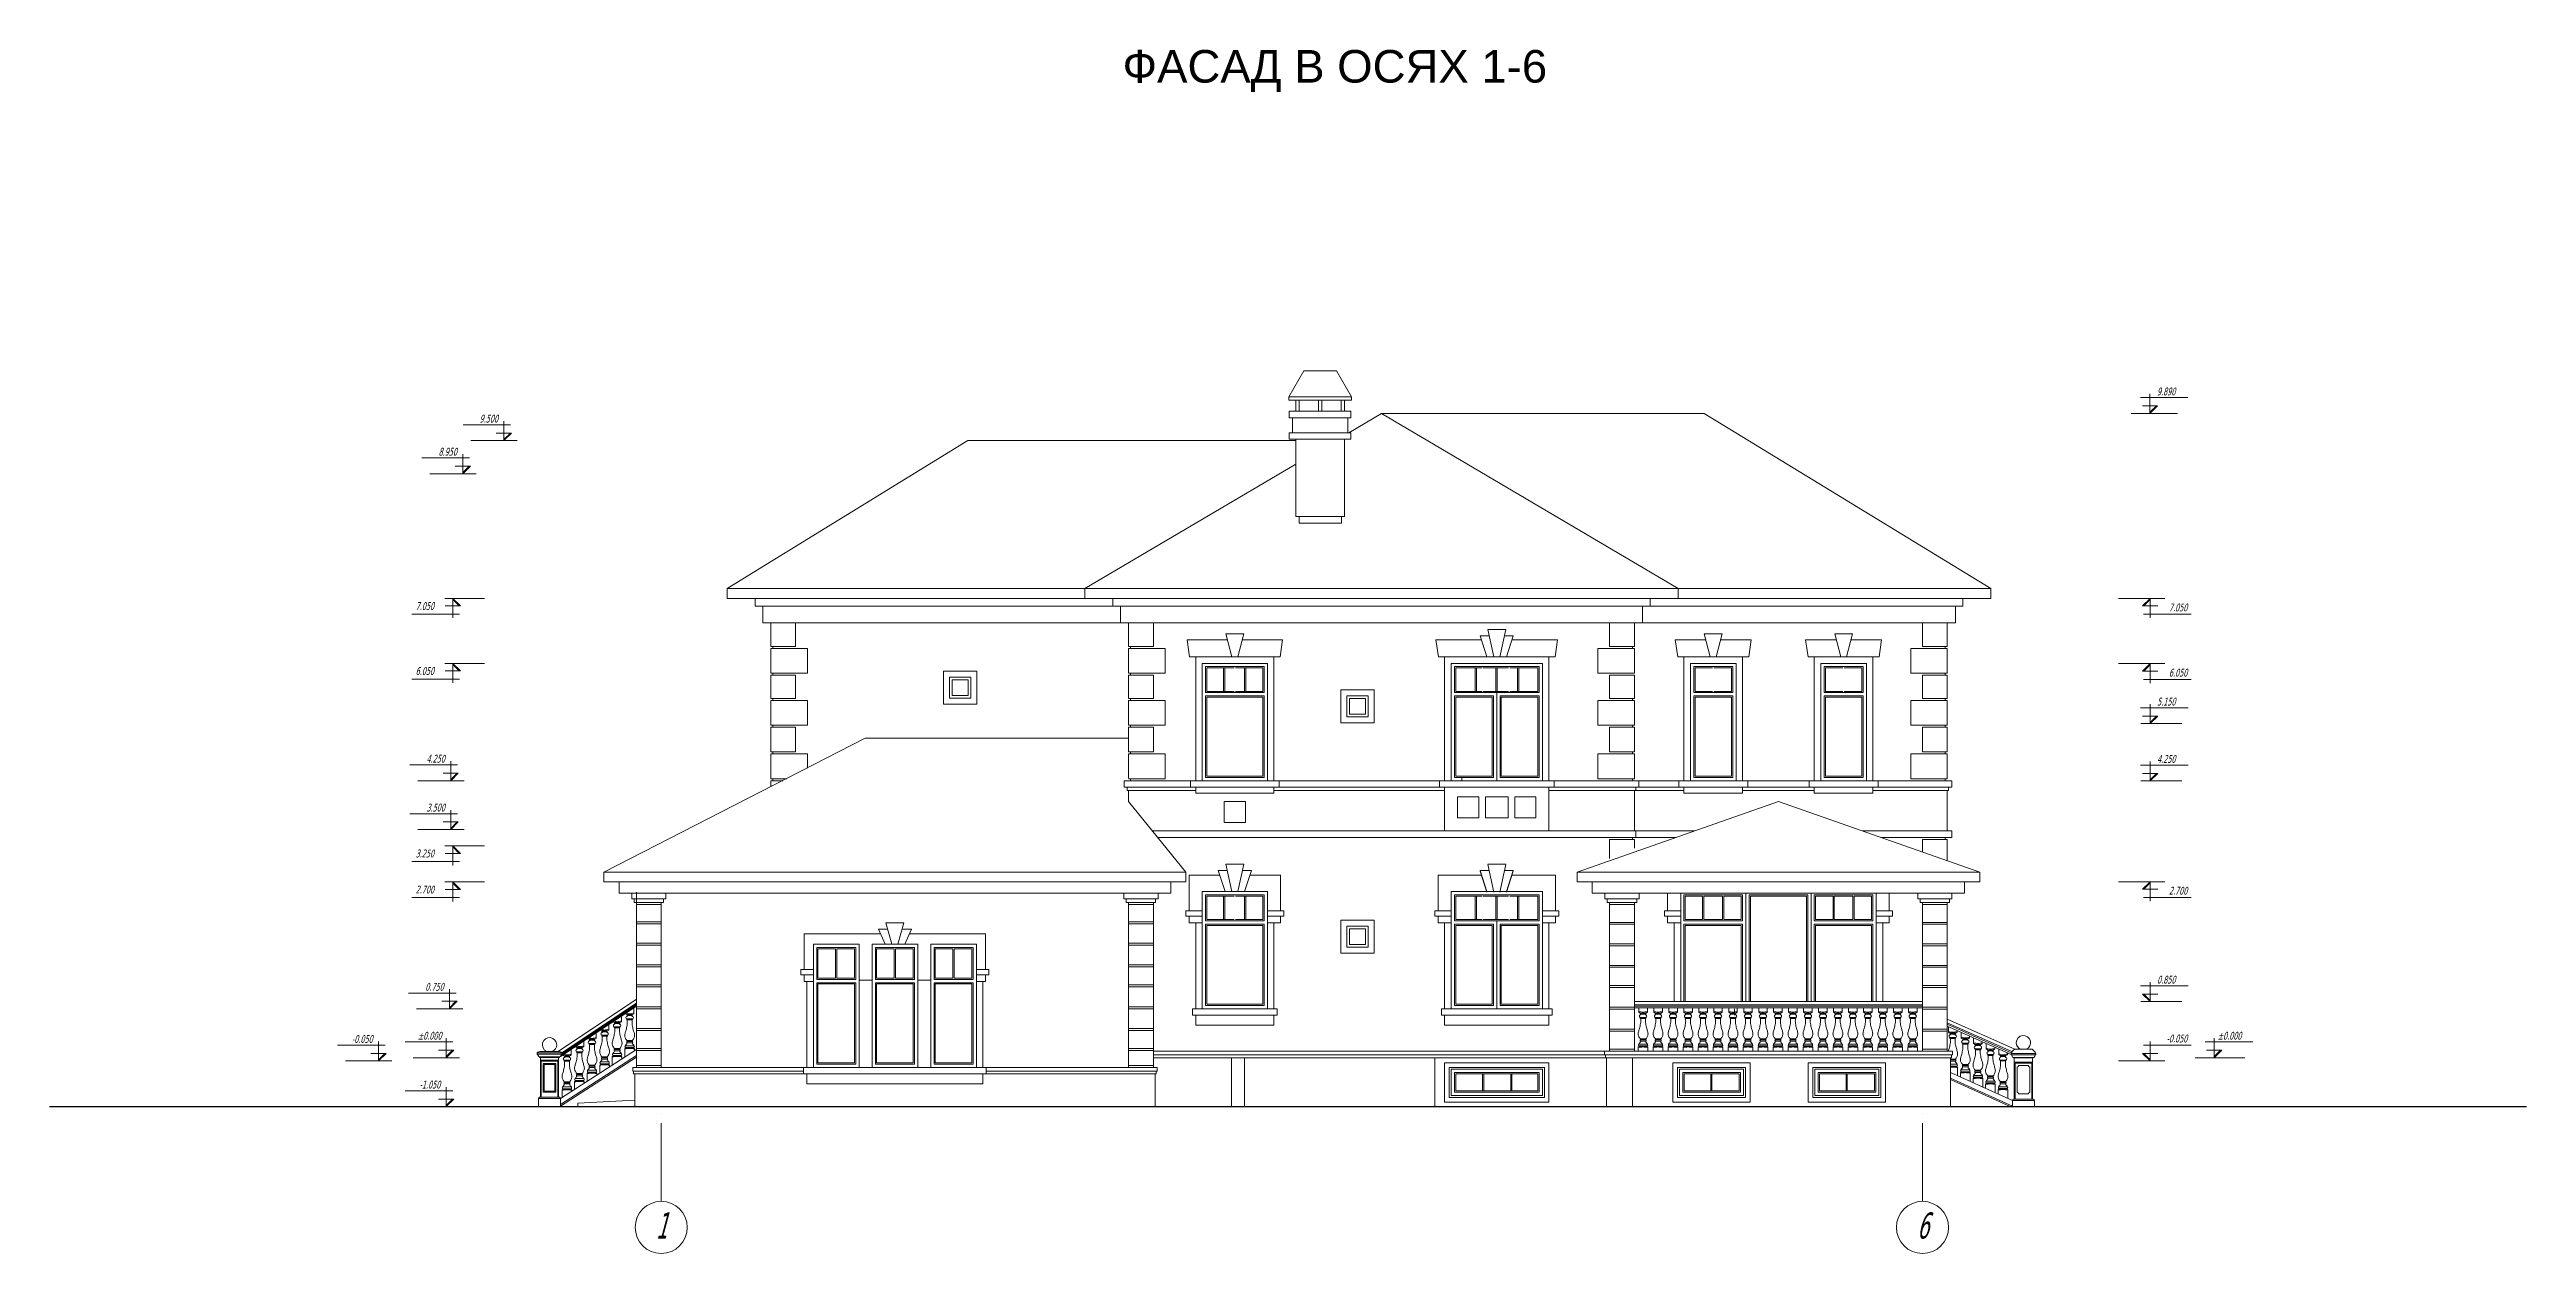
# Model space of a CAD drawing. Header units: millimetres. Extents: x 574812 to 785403, y 231698 to 285481.
# Drawn here: x 661108 to 699108, y 267009 to 285481 of the extents above; entities that cross this region are included whole.
import ezdxf
from ezdxf.enums import TextEntityAlignment as Align

# ---------------------------------------------------------------- set-up
doc = ezdxf.new("R2010")
doc.units = ezdxf.units.MM
doc.linetypes.add('ACAD_ISO04W100', pattern=[30, 24, -3, 0, -3])
doc.layers.add('OSI', color=154, linetype='Continuous')
for name, color, linetype, lineweight in [('WALL-outdoor', 14, 'Continuous', 30), ('Баллюстрада', 7, 'Continuous', 5), ('ОТМЕТКИ', 240, 'Continuous', 5)]:
    doc.layers.add(name, color=color, linetype=linetype, lineweight=lineweight)
doc.styles.get("Standard").update_dxf_attribs({"font": 'TAHOMA.TTF', "width": 0.6, "oblique": 15, "height": 220})
doc.styles.add('style4', font='ARIAL.TTF', dxfattribs={"height": 200})

msp = doc.modelspace()

# ---------------------------------------------------------------- texts
at = {"style": 'style4'}
msp.add_text('ФАСАД В ОСЯХ 1-6', height=500, dxfattribs=at).set_placement((680826.2, 285223.3), align=Align.MIDDLE_CENTER)
at = {"layer": 'OSI', "char_height": 400, "attachment_point": 1}
for s, insert in [('1', (670406.6, 267638.3)), ('6', (689756.6, 267638.3))]:
    msp.add_mtext(s, dxfattribs=dict(at, insert=insert))
at = {"layer": 'ОТМЕТКИ', "linetype": 'ByBlock', "ltscale": 10, "char_height": 120, "width": 582}
for s, insert, attachment_point in [('9.8{\\fTahoma|b0|i0|c204|p34;9}0', (693722.1, 280294.8), 3), ('9.500', (667988.9, 279878), 3), ('8.950', (667359, 279370.1), 3), ('7.0{\\fTahoma|b0|i0|c204|p34;5}0', (666724.2, 277002.5), 1), ('7.050', (693905.4, 276981), 3), ('6.050', (666724.2, 276006), 1), ('6.050', (693905.4, 275980.3), 3), ('5.1{\\fTahoma|b0|i0|c204|p34;5}0', (693440.7, 275535.8), 1), ('4.250', (667173.2, 274659.9), 3), ('4.2{\\fTahoma|b0|i0|c204|p34;5}0', (693440.7, 274656.6), 1), ('3.500', (667173.2, 273909.9), 3), ('3.2{\\fTahoma|b0|i0|c204|p34;5}0', (666724.2, 273206), 1), ('2.700', (666724.2, 272652.7), 1), ('2.7{\\fTahoma|b0|i0|c204|p34;0}0', (693905.4, 272634.5), 3), ('0.750', (667154.5, 271159.9), 3), ('0.850', (693440.7, 271269.8), 1), ('-0.{\\fTahoma|b0|i0|c204|p34;05}0', (666065.1, 270359.9), 3), ('±0.000', (666756.9, 270409.9), 1), ('-0.050', (693905.4, 270367.5), 3), ('±0.000', (694370, 270409.9), 1), ('-1.050', (667103.2, 269659.9), 3)]:
    msp.add_mtext(s, dxfattribs=dict(at, insert=insert, attachment_point=attachment_point))

# ---------------------------------------------------------------- linework, layer by layer
at = {"layer": 'OSI', "linetype": 'ACAD_ISO04W100', "lineweight": 9, "ltscale": 50}
for p, q in [((670492, 267809.2), (670492, 269263.1)), ((689842, 267809.2), (689842, 269263.1))]:
    msp.add_line(p, q, dxfattribs=at)
at = {"layer": 'OSI', "lineweight": 20}
for centre in [(670492, 267409.2), (689842, 267409.2)]:
    msp.add_circle(centre, 400, dxfattribs=at)
at = {"layer": 'WALL-outdoor', "lineweight": 9}
for p, q in [((680119.1, 280151.6), (680350, 280551.6)), ((680350, 280551.6), (680850, 280551.6)), ((681080.9, 280151.6), (680850, 280551.6)), ((680119.1, 280151.6), (680119.1, 280101.6)), ((680119.1, 280151.6), (681080.9, 280151.6)), ((680119.1, 280101.6), (681080.9, 280101.6)), ((680226.7, 279931.6), (680226.7, 280101.6)), ((680276.7, 279931.6), (680276.7, 280101.6)), ((680574.5, 279931.6), (680574.5, 280101.6)), ((680624.5, 279931.6), (680624.5, 280101.6)), ((680923.3, 279931.6), (680923.3, 280101.6)), ((680973.3, 279931.6), (680973.3, 280101.6)), ((681080.9, 280151.6), (681080.9, 280101.6)), ((680126.7, 279831.6), (680126.7, 279931.6)), ((680126.7, 279931.6), (681073.3, 279931.6)), ((680126.7, 279831.6), (681073.3, 279831.6)), ((680176.7, 279601.6), (680176.7, 279831.6)), ((681023.3, 279601.6), (681023.3, 279831.6)), ((681040.4, 279601.6), (681542, 279898)), ((681073.3, 279831.6), (681073.3, 279931.6)), ((686492.2, 279898), (681542, 279898)), ((681542, 279898), (686092, 277209.7)), ((690892, 277209.7), (686492.2, 279898)), ((675193.4, 279481.2), (671504.3, 277209.7)), ((680226.7, 279481.2), (675193.4, 279481.2)), ((680126.7, 279501.6), (680126.7, 279601.6)), ((680126.7, 279601.6), (681073.3, 279601.6)), ((680126.7, 279501.6), (681073.3, 279501.6)), ((680226.7, 278316.4), (680226.7, 279501.6)), ((680973.3, 278316.4), (680973.3, 279501.6)), ((681073.3, 279501.6), (681073.3, 279601.6)), ((676992, 277209.7), (680226.7, 279120.8)), ((680973.3, 278316.4), (680226.7, 278316.4)), ((680276.7, 278216.4), (680276.7, 278316.4)), ((680926.7, 278216.4), (680276.7, 278216.4)), ((680926.7, 278216.4), (680926.7, 278316.4)), ((671504.3, 277209.7), (690892, 277209.7)), ((671504.3, 277059.7), (671504.3, 277209.7)), ((671504.3, 277059.7), (690892, 277059.7)), ((671933.1, 276939.7), (671933.1, 277059.7)), ((676992, 277059.7), (676992, 277209.7)), ((677420.8, 276939.7), (677420.8, 277059.7)), ((685663.2, 276939.7), (685663.2, 277059.7)), ((686092, 277059.7), (686092, 277209.7)), ((690463.2, 276939.7), (690463.2, 277059.7)), ((690892, 277059.7), (690892, 277209.7)), ((671933.1, 276939.7), (690463.2, 276939.7)), ((672050.3, 276939.7), (672050.3, 276683.1)), ((672050.3, 276683.1), (690346, 276683.1)), ((672174.3, 276683.1), (672174.3, 276323.1)), ((672174.3, 276683.1), (672554.3, 276683.1)), ((672554.3, 276683.1), (672554.3, 276323.1)), ((677538, 276939.7), (677538, 276683.1)), ((677662, 276683.1), (677662, 276323.1)), ((677662, 276683.1), (677662, 276323.1)), ((677662, 276683.1), (678042, 276683.1)), ((678042, 276683.1), (678042, 276323.1)), ((685042, 276683.1), (685042, 276323.1)), ((685422, 276683.1), (685042, 276683.1)), ((685422, 276683.1), (685422, 276323.1)), ((685546, 276939.7), (685546, 276683.1)), ((689842, 276683.1), (689842, 276323.1)), ((690222, 276683.1), (689842, 276683.1)), ((689842, 276683.1), (689842, 276323.1)), ((690222, 276683.1), (689842, 276683.1)), ((690222, 276683.1), (690222, 276323.1)), ((690222, 276683.1), (690222, 276323.1)), ((690346, 276939.7), (690346, 276683.1)), ((672174.3, 276323.1), (672554.3, 276323.1)), ((672174.3, 276293.1), (672174.3, 275913.1)), ((672174.3, 276293.1), (672734.3, 276293.1)), ((672204.3, 276323.1), (672204.3, 276293.1)), ((672734.3, 276293.1), (672734.3, 275913.1)), ((677662, 276323.1), (678042, 276323.1)), ((677662, 276293.1), (677662, 275913.1)), ((677662, 276293.1), (678222, 276293.1)), ((677662, 276293.1), (677662, 275913.1)), ((677692, 276323.1), (677692, 276293.1)), ((678222, 276293.1), (678222, 275913.1)), ((679184.5, 276421.8), (678558.6, 276421.8)), ((678597.4, 276163.1), (678558.6, 276421.8)), ((679246.7, 276163.1), (679154.9, 276515.1)), ((679429.1, 276515.1), (679154.9, 276515.1)), ((679337.3, 276163.1), (679429.1, 276515.1)), ((679399.5, 276421.8), (680025.4, 276421.8)), ((679986.6, 276163.1), (680025.4, 276421.8)), ((683076.9, 276421.8), (682377, 276421.8)), ((682415.8, 276163.1), (682377, 276421.8)), ((683160.5, 276163.1), (683057.1, 276483.1)), ((683195.2, 276483.1), (683057.1, 276483.1)), ((683265.1, 276163.1), (683173.4, 276583.1)), ((683447.5, 276583.1), (683173.4, 276583.1)), ((683355.8, 276163.1), (683447.5, 276583.1)), ((683563.8, 276483.1), (683425.7, 276483.1)), ((683460.5, 276163.1), (683563.8, 276483.1)), ((683544, 276421.8), (684243.9, 276421.8)), ((684205.1, 276163.1), (684243.9, 276421.8)), ((684862, 276293.1), (684862, 275913.1)), ((685422, 276293.1), (684862, 276293.1)), ((685422, 276323.1), (685042, 276323.1)), ((685392, 276323.1), (685392, 276293.1)), ((685422, 276293.1), (685422, 275913.1)), ((686524.5, 276421.8), (686048.6, 276421.8)), ((686087.4, 276163.1), (686048.6, 276421.8)), ((686586.7, 276163.1), (686494.9, 276515.1)), ((686769.1, 276515.1), (686494.9, 276515.1)), ((686677.3, 276163.1), (686769.1, 276515.1)), ((686739.5, 276421.8), (687215.4, 276421.8)), ((687176.6, 276163.1), (687215.4, 276421.8)), ((688524.5, 276421.8), (688048.6, 276421.8)), ((688087.4, 276163.1), (688048.6, 276421.8)), ((688586.7, 276163.1), (688494.9, 276515.1)), ((688494.9, 276515.1), (688769.1, 276515.1)), ((688677.3, 276163.1), (688769.1, 276515.1)), ((688739.5, 276421.8), (689215.4, 276421.8)), ((689176.6, 276163.1), (689215.4, 276421.8)), ((689662, 276293.1), (689662, 275913.1)), ((690222, 276293.1), (689662, 276293.1)), ((689662, 276293.1), (689662, 275913.1)), ((690222, 276293.1), (689662, 276293.1)), ((690222, 276323.1), (689842, 276323.1)), ((690222, 276323.1), (689842, 276323.1)), ((690192, 276323.1), (690192, 276293.1)), ((690192, 276323.1), (690192, 276293.1)), ((690222, 276293.1), (690222, 275913.1)), ((690222, 276293.1), (690222, 275913.1)), ((672174.3, 275913.1), (672734.3, 275913.1)), ((672174.3, 275883.1), (672174.3, 275523.1)), ((672174.3, 275883.1), (672554.3, 275883.1)), ((672204.3, 275913.1), (672204.3, 275883.1)), ((672554.3, 275883.1), (672554.3, 275523.1)), ((674823.9, 275942.7), (675334.4, 275942.7)), ((674823.9, 275942.7), (674823.9, 275437.3)), ((675334.4, 275437.3), (675334.4, 275942.7)), ((677662, 275913.1), (678222, 275913.1)), ((677662, 275883.1), (677662, 275523.1)), ((677662, 275883.1), (678042, 275883.1)), ((677662, 275883.1), (677662, 275523.1)), ((677692, 275913.1), (677692, 275883.1)), ((678042, 275883.1), (678042, 275523.1)), ((679246.7, 276163.1), (678597.4, 276163.1)), ((678692, 274263.1), (678692, 276163.1)), ((678792, 276063.1), (678792, 274263.1)), ((679792, 276063.1), (678792, 276063.1)), ((678792, 276063.1), (678792, 274263.1)), ((679792, 276063.1), (678792, 276063.1)), ((678792, 276063.1), (678792, 274263.1)), ((679792, 276063.1), (678792, 276063.1)), ((678792, 276063.1), (678792, 274263.1)), ((678792, 276063.1), (678792, 276063.1)), ((679742, 276013.1), (678842, 276013.1)), ((678842, 275613.6), (678842, 276013.1)), ((678862, 275993.1), (679282, 275993.1)), ((678862, 275633.6), (678862, 275993.1)), ((679119.6, 275993.1), (679119.6, 275633.6)), ((679139.6, 275993.1), (679139.6, 275633.6)), ((679442, 276063.1), (679142, 276063.1)), ((679246.7, 276163.1), (679337.3, 276163.1)), ((679302, 275993.1), (679722, 275993.1)), ((679337.3, 276163.1), (679986.6, 276163.1)), ((679442.5, 275993.1), (679442.5, 275633.6)), ((679462.5, 275993.1), (679462.5, 275633.6)), ((679722, 275633.6), (679722, 275993.1)), ((679742, 276013.1), (679742, 275613.6)), ((679792, 276063.1), (679792, 274263.1)), ((679792, 276063.1), (679792, 274263.1)), ((679792, 276063.1), (679792, 274263.1)), ((679792, 276063.1), (679792, 276063.1)), ((679892, 274263.1), (679892, 276163.1)), ((684110.4, 276163.1), (682415.8, 276163.1)), ((682510.5, 274263.1), (682510.5, 276163.1)), ((682610.5, 276063.1), (684010.4, 276063.1)), ((682610.5, 276063.1), (682610.5, 274263.1)), ((682660.5, 276013.1), (683099, 276013.1)), ((682660.5, 276013.1), (682660.5, 275613.6)), ((683079, 275993.1), (682680.5, 275993.1)), ((682680.5, 275633.6), (682680.5, 275993.1)), ((682810.5, 276063.1), (683810.5, 276063.1)), ((682977.8, 275993.1), (682977.8, 275633.6)), ((682997.8, 275993.1), (682997.8, 275633.6)), ((683099, 276013.1), (683531.7, 276013.1)), ((683491.8, 275993.1), (683099.1, 275993.1)), ((683160.5, 276063.1), (683460.5, 276063.1)), ((683265.1, 276163.1), (683355.8, 276163.1)), ((683294.1, 275993.1), (683294.1, 275633.6)), ((683314.1, 275993.1), (683314.1, 275633.6)), ((683360.5, 276013.1), (683960.4, 276013.1)), ((683940.4, 275993.1), (683511.8, 275993.1)), ((683555.8, 276163.1), (684205.1, 276163.1)), ((683627.5, 275993.1), (683627.5, 275633.6)), ((683647.5, 275993.1), (683647.5, 275633.6)), ((683940.4, 275633.6), (683940.4, 275993.1)), ((683960.4, 275613.6), (683960.4, 276013.1)), ((684010.4, 276063.1), (684010.4, 274263.1)), ((684110.4, 274263.1), (684110.4, 276163.1)), ((685422, 275913.1), (684862, 275913.1)), ((685042, 275883.1), (685042, 275523.1)), ((685422, 275883.1), (685042, 275883.1)), ((685422, 275883.1), (685422, 275523.1)), ((686586.7, 276163.1), (686087.4, 276163.1)), ((686182, 274263.1), (686182, 276163.1)), ((686282, 276063.1), (686282, 274263.1)), ((686982, 276063.1), (686282, 276063.1)), ((686282, 276063.1), (686282, 274263.1)), ((686982, 276063.1), (686282, 276063.1)), ((686282, 276063.1), (686282, 274263.1)), ((686982, 276063.1), (686282, 276063.1)), ((686282, 276063.1), (686282, 274263.1)), ((686282, 276063.1), (686282, 276063.1)), ((686932, 276013.1), (686332, 276013.1)), ((686332, 275613.6), (686332, 276013.1)), ((686352, 275993.1), (686622, 275993.1)), ((686352, 275633.6), (686352, 275993.1)), ((686782, 276063.1), (686482, 276063.1)), ((686586.7, 276163.1), (686677.3, 276163.1)), ((686642, 275993.1), (686912, 275993.1)), ((686677.3, 276163.1), (687176.6, 276163.1)), ((686912, 275633.6), (686912, 275993.1)), ((686932, 276013.1), (686932, 275613.6)), ((686982, 276063.1), (686982, 274263.1)), ((686982, 276063.1), (686982, 274263.1)), ((686982, 276063.1), (686982, 274263.1)), ((686982, 276063.1), (686982, 276063.1)), ((687082, 274263.1), (687082, 276163.1)), ((688586.7, 276163.1), (688087.4, 276163.1)), ((688182, 274263.1), (688182, 276163.1)), ((688282, 276063.1), (688282, 274263.1)), ((688282, 276063.1), (688982, 276063.1)), ((688282, 276063.1), (688282, 274263.1)), ((688282, 276063.1), (688982, 276063.1)), ((688282, 276063.1), (688282, 274263.1)), ((688282, 276063.1), (688982, 276063.1)), ((688282, 276063.1), (688282, 276063.1)), ((688332, 276013.1), (688332, 275613.6)), ((688332, 276013.1), (688932, 276013.1)), ((688352, 275633.6), (688352, 275993.1)), ((688622, 275993.1), (688352, 275993.1)), ((688482, 276063.1), (688782, 276063.1)), ((688677.3, 276163.1), (688586.7, 276163.1)), ((688912, 275993.1), (688642, 275993.1)), ((688677.3, 276163.1), (689176.6, 276163.1)), ((688912, 275633.6), (688912, 275993.1)), ((688932, 275613.6), (688932, 276013.1)), ((688982, 276063.1), (688982, 274263.1)), ((688982, 276063.1), (688982, 274263.1)), ((688982, 276063.1), (688982, 274263.1)), ((688982, 276063.1), (688982, 274263.1)), ((688982, 276063.1), (688982, 276063.1)), ((689082, 274263.1), (689082, 276163.1)), ((690222, 275913.1), (689662, 275913.1)), ((690222, 275913.1), (689662, 275913.1)), ((689842, 275883.1), (689842, 275523.1)), ((690222, 275883.1), (689842, 275883.1)), ((689842, 275883.1), (689842, 275523.1)), ((690222, 275883.1), (689842, 275883.1)), ((690192, 275913.1), (690192, 275883.1)), ((690222, 275883.1), (690222, 275523.1)), ((690222, 275883.1), (690222, 275523.1)), ((672174.3, 275523.1), (672554.3, 275523.1)), ((672204.3, 275523.1), (672204.3, 275493.1)), ((674916.6, 275850), (675241.6, 275850)), ((674916.6, 275850), (674916.6, 275530)), ((674916.6, 275530), (675241.6, 275530)), ((674956.6, 275810), (675201.6, 275810)), ((674956.6, 275810), (674956.6, 275570)), ((674956.6, 275570), (675201.6, 275570)), ((675201.6, 275570), (675201.6, 275810)), ((675241.6, 275530), (675241.6, 275850)), ((677662, 275523.1), (678042, 275523.1)), ((677692, 275523.1), (677692, 275493.1)), ((678842, 275613.6), (679742, 275613.6)), ((678842, 274313.1), (678842, 275563.6)), ((678842, 275563.6), (679742, 275563.6)), ((679282, 275633.6), (678862, 275633.6)), ((678862, 274333.1), (678862, 275543.6)), ((678862, 275543.6), (679722, 275543.6)), ((679722, 275633.6), (679302, 275633.6)), ((679722, 274333.1), (679722, 275543.6)), ((679742, 275563.6), (679742, 274313.1)), ((679742, 275163.1), (679742, 275533.8)), ((681428.8, 275656.5), (680918.4, 275656.5)), ((680918.4, 275151), (680918.4, 275656.5)), ((681336.1, 275563.8), (681011.1, 275563.8)), ((681011.1, 275243.8), (681011.1, 275563.8)), ((681296.1, 275523.8), (681051.1, 275523.8)), ((681051.1, 275283.8), (681051.1, 275523.8)), ((681296.1, 275523.8), (681296.1, 275283.8)), ((681336.1, 275563.8), (681336.1, 275243.8)), ((681428.8, 275656.5), (681428.8, 275151)), ((682660.5, 275613.6), (683099, 275613.6)), ((682660.5, 275563.6), (683260.5, 275563.6)), ((682660.5, 275563.6), (682660.5, 274313.1)), ((683079, 275633.6), (682680.5, 275633.6)), ((683240.5, 275543.6), (682680.5, 275543.6)), ((682680.5, 274333.1), (682680.5, 275543.6)), ((683099, 275613.6), (683531.7, 275613.6)), ((683491.8, 275633.6), (683099.1, 275633.6)), ((683240.5, 274333.1), (683240.5, 275543.6)), ((683260.5, 274313.1), (683260.5, 275563.6)), ((683310.5, 274263.1), (683310.5, 275613.6)), ((683960.4, 275613.6), (683310.5, 275613.6)), ((683960.4, 275563.6), (683360.5, 275563.6)), ((683360.5, 274313.1), (683360.5, 275563.6)), ((683940.4, 275543.6), (683380.5, 275543.6)), ((683380.5, 274333.1), (683380.5, 275543.6)), ((683511.8, 275633.6), (683940.4, 275633.6)), ((683520.4, 275543.6), (683517.4, 275543.6)), ((683940.4, 274333.1), (683940.4, 275543.6)), ((683960.4, 275563.6), (683960.4, 274313.1)), ((685422, 275523.1), (685042, 275523.1)), ((685392, 275523.1), (685392, 275493.1)), ((686332, 275613.6), (686932, 275613.6)), ((686332, 274313.1), (686332, 275563.6)), ((686332, 275563.6), (686932, 275563.6)), ((686622, 275633.6), (686352, 275633.6)), ((686352, 274333.1), (686352, 275543.6)), ((686352, 275543.6), (686912, 275543.6)), ((686912, 275633.6), (686642, 275633.6)), ((686912, 274333.1), (686912, 275543.6)), ((686932, 275563.6), (686932, 274313.1)), ((686932, 275163.1), (686932, 275533.8)), ((688932, 275613.6), (688332, 275613.6)), ((688932, 275563.6), (688332, 275563.6)), ((688332, 275563.6), (688332, 274313.1)), ((688332, 275163.1), (688332, 275533.8)), ((688352, 275633.6), (688622, 275633.6)), ((688352, 274333.1), (688352, 275543.6)), ((688912, 275543.6), (688352, 275543.6)), ((688642, 275633.6), (688912, 275633.6)), ((688912, 274333.1), (688912, 275543.6)), ((688932, 274313.1), (688932, 275563.6)), ((690222, 275523.1), (689842, 275523.1)), ((690222, 275523.1), (689842, 275523.1)), ((690192, 275523.1), (690192, 275493.1)), ((690192, 275523.1), (690192, 275493.1)), ((672174.3, 275493.1), (672174.3, 275113.1)), ((672174.3, 275493.1), (672734.3, 275493.1)), ((672734.3, 275493.1), (672734.3, 275113.1)), ((674823.9, 275437.3), (675334.4, 275437.3)), ((677662, 275493.1), (677662, 275113.1)), ((677662, 275493.1), (678222, 275493.1)), ((677662, 275493.1), (677662, 275113.1)), ((678222, 275493.1), (678222, 275113.1)), ((681428.8, 275151), (680918.4, 275151)), ((681336.1, 275243.8), (681011.1, 275243.8)), ((681296.1, 275283.8), (681051.1, 275283.8)), ((684862, 275493.1), (684862, 275113.1)), ((685422, 275493.1), (684862, 275493.1)), ((685422, 275493.1), (685422, 275113.1)), ((689662, 275493.1), (689662, 275113.1)), ((690222, 275493.1), (689662, 275493.1)), ((689662, 275493.1), (689662, 275113.1)), ((690222, 275493.1), (689662, 275493.1)), ((690222, 275493.1), (690222, 275113.1)), ((690222, 275493.1), (690222, 275113.1)), ((669612, 272859.8), (673622, 274914.8)), ((672174.3, 275113.1), (672734.3, 275113.1)), ((672174.3, 275083.1), (672174.3, 274703.1)), ((672174.3, 275083.1), (672554.3, 275083.1)), ((672204.3, 275113.1), (672204.3, 275083.1)), ((672554.3, 275083.1), (672554.3, 274703.1)), ((673622, 274914.8), (677662, 274914.8)), ((677662, 275113.1), (678222, 275113.1)), ((677662, 275083.1), (677662, 274703.1)), ((677662, 275083.1), (678042, 275083.1)), ((677662, 275083.1), (677662, 274914.8)), ((677692, 275113.1), (677692, 275083.1)), ((678042, 275083.1), (678042, 274703.1)), ((685422, 275113.1), (684862, 275113.1)), ((685042, 275083.1), (685042, 274703.1)), ((685422, 275083.1), (685042, 275083.1)), ((685392, 275113.1), (685392, 275083.1)), ((685422, 275083.1), (685422, 274703.1)), ((690222, 275113.1), (689662, 275113.1)), ((690222, 275113.1), (689662, 275113.1)), ((689842, 275083.1), (689842, 274703.1)), ((690222, 275083.1), (689842, 275083.1)), ((689842, 275083.1), (689842, 274703.1)), ((690222, 275083.1), (689842, 275083.1)), ((690192, 275113.1), (690192, 275083.1)), ((690192, 275113.1), (690192, 275083.1)), ((690222, 275083.1), (690222, 274703.1)), ((690222, 275083.1), (690222, 274703.1)), ((672174.3, 274703.1), (672554.3, 274703.1)), ((672174.3, 274673.1), (672174.3, 274293.1)), ((672174.3, 274673.1), (672734.3, 274673.1)), ((672204.3, 274703.1), (672204.3, 274673.1)), ((672734.3, 274673.1), (672734.3, 274456.4)), ((677662, 274703.1), (678042, 274703.1)), ((677662, 274673.1), (678222, 274673.1)), ((677662, 274673.1), (677662, 274296.9)), ((677692, 274703.1), (677692, 274673.1)), ((678222, 274673.1), (678222, 274293.1)), ((684862, 274673.1), (684862, 274293.1)), ((685422, 274673.1), (684862, 274673.1)), ((685422, 274703.1), (685042, 274703.1)), ((685392, 274703.1), (685392, 274673.1)), ((685422, 274673.1), (685422, 274293.1)), ((689662, 274673.1), (689662, 274456.4)), ((690222, 274673.1), (689662, 274673.1)), ((689662, 274673.1), (689662, 274293.1)), ((690222, 274673.1), (689662, 274673.1)), ((690222, 274703.1), (689842, 274703.1)), ((690222, 274703.1), (689842, 274703.1)), ((690192, 274703.1), (690192, 274673.1)), ((690192, 274703.1), (690192, 274673.1)), ((690222, 274673.1), (690222, 274293.1)), ((690222, 274673.1), (690222, 274293.1)), ((672174.3, 274293.1), (672418.1, 274293.1)), ((672174.3, 274263.1), (672174.3, 274167.3)), ((672174.3, 274263.1), (672360, 274263.1)), ((672174.3, 274263.1), (672360, 274263.1)), ((672204.3, 274293.1), (672204.3, 274263.1)), ((690292, 274263.1), (677592, 274263.1)), ((677592, 274263.1), (677592, 274163.1)), ((677592, 274263.1), (677592, 274163.1)), ((690292, 274163.1), (677592, 274163.1)), ((677642, 274113.1), (677642, 274163.1)), ((677642, 274113.1), (677642, 274163.1)), ((678692, 274113.1), (677642, 274113.1)), ((677662, 274113.1), (677662, 273943.1)), ((677664.3, 274293.1), (678222, 274293.1)), ((677692, 274293.1), (677692, 274263.1)), ((678612.4, 274263.1), (678612.4, 274163.1)), ((678692, 274070.4), (678692, 274163.1)), ((678692, 274163.1), (678692, 274070.4)), ((678692, 274070.4), (679892, 274070.4)), ((679942, 274263.1), (678717.9, 274263.1)), ((678717.9, 274163.1), (679942, 274163.1)), ((679792, 274263.1), (678792, 274263.1)), ((679792, 274263.1), (678792, 274263.1)), ((679792, 274263.1), (678792, 274263.1)), ((679742, 274313.1), (678842, 274313.1)), ((678862, 274333.1), (679722, 274333.1)), ((679892, 274070.4), (679892, 274163.1)), ((679892, 274163.1), (679892, 274070.4)), ((682510.5, 274113.1), (679892, 274113.1)), ((679971.6, 274263.1), (679971.6, 274163.1)), ((682430.8, 274263.1), (682430.8, 274163.1)), ((684160.4, 274263.1), (682460.5, 274263.1)), ((684160.4, 274163.1), (682460.5, 274163.1)), ((682510.5, 273493.1), (682510.5, 274163.1)), ((682610.5, 274263.1), (684010.4, 274263.1)), ((682660.5, 274313.1), (683260.5, 274313.1)), ((683240.5, 274333.1), (682680.5, 274333.1)), ((683035.5, 274013.1), (682710.5, 274013.1)), ((682710.5, 273693.1), (682710.5, 274013.1)), ((682773.9, 274313.1), (682773.9, 274263.1)), ((682810.5, 274263.1), (683810.5, 274263.1)), ((683035.5, 274013.1), (683035.5, 273693.1)), ((683240.5, 274333.1), (683055.4, 274333.1)), ((683485.4, 274013.1), (683135.5, 274013.1)), ((683135.5, 274013.1), (683135.5, 273693.1)), ((683360.5, 274313.1), (683960.4, 274313.1)), ((683940.4, 274333.1), (683380.5, 274333.1)), ((683565.5, 274333.1), (683380.5, 274333.1)), ((683485.4, 274013.1), (683485.4, 273693.1)), ((683910.4, 274013.1), (683585.5, 274013.1)), ((683585.5, 274013.1), (683585.5, 273693.1)), ((683910.4, 273693.1), (683910.4, 274013.1)), ((684110.4, 273493.1), (684110.4, 274163.1)), ((684110.4, 274113.1), (686182, 274113.1)), ((684190.1, 274263.1), (684190.1, 274163.1)), ((685422, 274293.1), (684862, 274293.1)), ((685392, 274293.1), (685392, 274263.1)), ((685392, 274293.1), (685392, 274263.1)), ((685392, 274293.1), (685392, 274263.1)), ((685392, 274293.1), (685392, 274263.1)), ((685392, 274293.1), (685392, 274263.1)), ((685422, 274113.1), (685422, 273493.1)), ((685442, 274113.1), (685442, 274163.1)), ((685442, 274113.1), (685442, 274163.1)), ((685492, 274263.1), (685492, 274163.1)), ((685492, 274263.1), (685492, 274163.1)), ((686102.4, 274263.1), (686102.4, 274163.1)), ((686182, 274070.4), (686182, 274163.1)), ((686182, 274163.1), (686182, 274070.4)), ((686182, 274070.4), (687082, 274070.4)), ((687132, 274263.1), (686207.9, 274263.1)), ((686207.9, 274163.1), (687132, 274163.1)), ((686982, 274263.1), (686282, 274263.1)), ((686982, 274263.1), (686282, 274263.1)), ((686982, 274263.1), (686282, 274263.1)), ((686932, 274313.1), (686332, 274313.1)), ((686352, 274333.1), (686912, 274333.1)), ((687082, 274070.4), (687082, 274163.1)), ((687082, 274163.1), (687082, 274070.4)), ((687082, 274113.1), (688182, 274113.1)), ((687161.6, 274263.1), (687161.6, 274163.1)), ((688102.4, 274263.1), (688102.4, 274163.1)), ((688132, 274263.1), (689056.1, 274263.1)), ((689056.1, 274163.1), (688132, 274163.1)), ((688182, 274070.4), (688182, 274163.1)), ((688182, 274163.1), (688182, 274070.4)), ((689082, 274070.4), (688182, 274070.4)), ((688282, 274263.1), (688982, 274263.1)), ((688282, 274263.1), (688982, 274263.1)), ((688282, 274263.1), (688982, 274263.1)), ((688332, 274313.1), (688932, 274313.1)), ((688912, 274333.1), (688352, 274333.1)), ((689082, 274070.4), (689082, 274163.1)), ((689082, 274163.1), (689082, 274070.4)), ((690242, 274113.1), (689082, 274113.1)), ((689161.6, 274263.1), (689161.6, 274163.1)), ((690222, 274293.1), (689662, 274293.1)), ((690222, 274263.1), (689842, 274263.1)), ((690222, 274263.1), (689842, 274263.1)), ((690222, 274293.1), (689978.2, 274293.1)), ((690222, 274263.1), (690036.3, 274263.1)), ((690222, 274263.1), (690036.3, 274263.1)), ((690192, 274293.1), (690192, 274263.1)), ((690192, 274293.1), (690192, 274263.1)), ((690192, 274293.1), (690192, 274263.1)), ((690192, 274293.1), (690192, 274263.1)), ((690222, 274113.1), (690222, 273493.1)), ((690242, 274113.1), (690242, 274163.1)), ((690242, 274113.1), (690242, 274163.1)), ((690292, 274263.1), (690292, 274163.1)), ((690292, 274263.1), (690292, 274163.1)), ((678542, 272859.8), (677662, 273943.1)), ((679454.5, 273941.8), (679129.5, 273941.8)), ((679129.5, 273621.8), (679129.5, 273941.8)), ((679454.5, 273621.8), (679129.5, 273621.8)), ((679454.5, 273941.8), (679454.5, 273621.8)), ((683035.5, 273693.1), (682710.5, 273693.1)), ((683485.4, 273693.1), (683135.5, 273693.1)), ((683910.4, 273693.1), (683585.5, 273693.1)), ((684542, 272859.8), (687632, 273943.1)), ((687632, 273943.1), (690722, 272859.8)), ((686348.5, 273493.1), (678027.5, 273493.1)), ((678108.8, 273393.1), (686063.3, 273393.1)), ((685422, 273393.1), (684862, 273393.1)), ((685422, 273393.1), (685042, 273393.1)), ((685042, 273363.1), (685042, 273067.5)), ((685422, 273363.1), (685042, 273363.1)), ((685392, 273393.1), (685392, 273363.1)), ((685422, 273363.1), (685422, 273225.3)), ((685442, 273493.1), (685442, 273393.1)), ((690292, 273493.1), (688915.5, 273493.1)), ((689200.8, 273393.1), (690292, 273393.1)), ((690222, 273363.1), (689842, 273363.1)), ((689842, 273363.1), (689842, 273225.3)), ((689842, 273363.1), (689842, 273168.3)), ((690192, 273393.1), (690192, 273363.1)), ((690222, 273363.1), (690222, 273067.5)), ((690222, 273363.1), (690222, 273035.1)), ((690292, 273493.1), (690292, 273393.1)), ((678542, 272859.8), (669612, 272859.8)), ((669612, 272859.8), (669612, 272709.8)), ((669612, 272859.8), (669612, 272709.8)), ((678542, 272859.8), (678542, 272709.8)), ((678542, 272859.8), (678542, 272709.8)), ((679142, 272563.1), (679038.7, 272883.1)), ((679176.8, 272883.1), (679038.7, 272883.1)), ((679246.7, 272563.1), (679154.9, 272983.1)), ((679429.1, 272983.1), (679154.9, 272983.1)), ((679337.3, 272563.1), (679429.1, 272983.1)), ((679545.4, 272883.1), (679407.2, 272883.1)), ((679442, 272563.1), (679545.4, 272883.1)), ((683160.5, 272563.1), (683057.1, 272883.1)), ((683057.1, 272883.1), (683195.2, 272883.1)), ((683160.5, 272554.5), (683057.1, 272874.5)), ((683173.4, 272983.1), (683447.5, 272983.1)), ((683265.1, 272554.5), (683173.4, 272974.5)), ((683355.8, 272554.5), (683447.5, 272974.5)), ((683425.7, 272883.1), (683563.8, 272883.1)), ((683460.5, 272563.1), (683563.8, 272883.1)), ((683460.5, 272554.5), (683563.8, 272874.5)), ((684542, 272859.8), (690722, 272859.8)), ((684542, 272859.8), (684542, 272709.8)), ((684542, 272859.8), (684542, 272709.8)), ((684542, 272859.8), (684542, 272709.8)), ((684542, 272859.8), (684542, 272709.8)), ((690722, 272859.8), (690222, 272859.8)), ((690722, 272859.8), (690722, 272709.8)), ((690722, 272859.8), (690722, 272709.8)), ((690722, 272859.8), (690722, 272709.8)), ((690722, 272859.8), (690722, 272709.8)), ((690722, 272859.8), (690722, 272709.8)), ((690722, 272859.8), (690722, 272709.8)), ((669612, 272709.8), (678542, 272709.8)), ((669846.3, 272709.8), (669846.3, 272538.1)), ((678307.8, 272538.1), (669846.3, 272538.1)), ((670564.4, 272538.1), (670039.6, 272538.1)), ((670039.6, 272538.1), (670039.6, 272452.1)), ((670112, 272554.5), (670112, 270276.1)), ((670564.4, 272538.1), (670564.4, 272452.1)), ((678114.4, 272538.1), (677589.6, 272538.1)), ((677589.6, 272538.1), (677589.6, 272452.1)), ((678114.4, 272538.1), (678114.4, 272452.1)), ((678307.8, 272709.8), (678307.8, 272538.1)), ((678592, 272263.7), (678592, 272813.1)), ((679061.3, 272813.1), (678592, 272813.1)), ((678792, 272563.1), (678792, 270763.1)), ((679792, 272563.1), (678792, 272563.1)), ((678792, 272563.1), (678792, 270763.1)), ((679792, 272563.1), (678792, 272563.1)), ((678792, 272563.1), (678792, 270763.1)), ((679792, 272563.1), (678792, 272563.1)), ((678792, 272563.1), (678792, 270763.1)), ((679742, 272513.1), (678842, 272513.1)), ((678842, 272113.6), (678842, 272513.1)), ((678862, 272493.1), (679282, 272493.1)), ((678862, 272133.6), (678862, 272493.1)), ((679119.6, 272493.1), (679119.6, 272133.6)), ((679139.6, 272493.1), (679139.6, 272133.6)), ((679442, 272563.1), (679142, 272563.1)), ((679302, 272493.1), (679722, 272493.1)), ((679442.5, 272493.1), (679442.5, 272133.6)), ((679462.5, 272493.1), (679462.5, 272133.6)), ((679992, 272813.1), (679522.8, 272813.1)), ((679722, 272133.6), (679722, 272493.1)), ((679742, 272513.1), (679742, 272113.6)), ((679792, 272563.1), (679792, 270763.1)), ((679792, 272563.1), (679792, 270763.1)), ((679792, 272563.1), (679792, 270763.1)), ((679992, 272263.7), (679992, 272813.1)), ((682410.5, 272813.1), (683079.7, 272813.1)), ((682410.5, 272263.7), (682410.5, 272813.1)), ((682610.5, 272563.1), (684010.4, 272563.1)), ((682610.5, 272563.1), (682610.5, 270763.1)), ((682660.5, 272513.1), (683099, 272513.1)), ((682660.5, 272513.1), (682660.5, 272113.6)), ((683079, 272493.1), (682680.5, 272493.1)), ((682680.5, 272133.6), (682680.5, 272493.1)), ((682810.5, 272563.1), (683810.5, 272563.1)), ((682977.8, 272493.1), (682977.8, 272133.6)), ((682997.8, 272493.1), (682997.8, 272133.6)), ((683099, 272513.1), (683531.7, 272513.1)), ((683491.8, 272493.1), (683099.1, 272493.1)), ((683160.5, 272563.1), (683460.5, 272563.1)), ((683294.1, 272493.1), (683294.1, 272133.6)), ((683314.1, 272493.1), (683314.1, 272133.6)), ((683360.5, 272513.1), (683960.4, 272513.1)), ((683940.4, 272493.1), (683511.8, 272493.1)), ((683541.2, 272813.1), (684210.4, 272813.1)), ((683627.5, 272493.1), (683627.5, 272133.6)), ((683647.5, 272493.1), (683647.5, 272133.6)), ((683940.4, 272133.6), (683940.4, 272493.1)), ((683960.4, 272113.6), (683960.4, 272513.1)), ((684010.4, 272563.1), (684010.4, 270763.1)), ((684211.2, 272263.7), (684211.2, 272813.1)), ((690722, 272709.8), (684542, 272709.8)), ((684776.3, 272709.8), (684776.3, 272538.1)), ((684776.3, 272538.1), (690487.8, 272538.1)), ((684969.6, 272538.1), (684969.6, 272452.1)), ((684969.6, 272538.1), (684969.6, 272452.1)), ((685494.4, 272538.1), (685494.4, 272452.1)), ((685932, 272263.7), (685932, 272538.1)), ((686132, 272538.1), (686132, 270873)), ((686132, 272538.1), (686132, 270873)), ((686132, 272538.1), (686132, 270873)), ((686182, 272513.1), (686182, 272113.6)), ((686182, 272513.1), (687082, 272513.1)), ((686202, 272133.6), (686202, 272493.1)), ((686468.9, 272493.1), (686202, 272493.1)), ((686468.9, 272493.1), (686468.9, 272133.6)), ((686773.2, 272493.1), (686488.9, 272493.1)), ((686488.9, 272493.1), (686488.9, 272133.6)), ((686773.2, 272493.1), (686773.2, 272133.6)), ((686793.2, 272493.1), (686793.2, 272133.6)), ((687062, 272493.1), (686793.2, 272493.1)), ((687062, 272133.6), (687062, 272493.1)), ((687082, 272113.6), (687082, 272513.1)), ((687132, 272538.1), (687132, 270873)), ((687132, 272538.1), (687132, 270873)), ((687132, 272538.1), (687132, 270873)), ((687132, 272538.1), (687132, 270873)), ((688082, 272513.1), (687182, 272513.1)), ((687182, 272513.1), (687182, 270873)), ((687182, 271663.1), (687182, 272483.3)), ((687202, 270873), (687202, 272493.1)), ((688062, 272493.1), (687202, 272493.1)), ((688062, 270873), (688062, 272493.1)), ((688082, 270873), (688082, 272513.1)), ((688132, 272538.1), (688132, 270873)), ((688132, 272538.1), (688132, 270873)), ((688132, 272538.1), (688132, 270873)), ((688132, 272538.1), (688132, 270873)), ((689082, 272513.1), (688182, 272513.1)), ((688182, 272113.6), (688182, 272513.1)), ((688202, 272133.6), (688202, 272493.1)), ((688468.9, 272493.1), (688202, 272493.1)), ((688468.9, 272493.1), (688468.9, 272133.6)), ((688773.2, 272493.1), (688488.9, 272493.1)), ((688488.9, 272493.1), (688488.9, 272133.6)), ((688773.2, 272493.1), (688773.2, 272133.6)), ((688793.2, 272493.1), (688793.2, 272133.6)), ((689062, 272493.1), (688793.2, 272493.1)), ((689062, 272133.6), (689062, 272493.1)), ((689082, 272513.1), (689082, 272113.6)), ((689132, 272538.1), (689132, 270873)), ((689132, 272538.1), (689132, 270873)), ((689132, 272538.1), (689132, 270873)), ((689332, 272263.7), (689332, 272538.1)), ((689769.6, 272538.1), (689769.6, 272452.1)), ((690222, 272709.8), (690722, 272709.8)), ((690487.8, 272538.1), (690222, 272538.1)), ((690294.4, 272538.1), (690294.4, 272452.1)), ((690487.8, 272709.8), (690487.8, 272538.1)), ((690487.8, 272709.8), (690487.8, 272538.1)), ((670564.4, 272452.1), (670039.6, 272452.1)), ((670076.7, 272452.1), (670076.7, 272391.5)), ((670527.3, 272391.5), (670076.7, 272391.5)), ((670112, 272391.5), (670112, 269863.1)), ((670492, 272361.5), (670112, 272361.5)), ((670492, 272097.9), (670112, 272097.9)), ((670492, 272391.5), (670492, 269863.1)), ((670527.3, 272452.1), (670527.3, 272391.5)), ((674031.7, 271754), (673939.9, 272083.1)), ((674214.1, 272083.1), (673939.9, 272083.1)), ((674122.3, 271754), (674214.1, 272083.1)), ((678114.4, 272452.1), (677589.6, 272452.1)), ((677626.7, 272452.1), (677626.7, 272391.5)), ((678077.3, 272391.5), (677626.7, 272391.5)), ((677662, 272391.5), (677662, 269863.1)), ((678042, 272361.5), (677662, 272361.5)), ((678042, 272097.9), (677662, 272097.9)), ((678042, 272391.5), (678042, 269863.1)), ((678042, 272191.5), (678042, 269863.1)), ((678077.3, 272452.1), (678077.3, 272391.5)), ((678542, 272183.7), (678542, 272263.7)), ((678792, 272263.7), (678542, 272263.7)), ((678792, 272183.7), (678542, 272183.7)), ((678592, 272083.8), (678592, 272183.7)), ((678592, 272083.8), (678792, 272083.8)), ((678692, 270763.1), (678692, 272083.8)), ((678842, 272113.6), (679742, 272113.6)), ((679282, 272133.6), (678862, 272133.6)), ((679722, 272133.6), (679302, 272133.6)), ((679792, 272263.7), (680042, 272263.7)), ((679792, 272183.7), (680042, 272183.7)), ((679992, 272083.8), (679792, 272083.8)), ((679892, 270763.1), (679892, 272083.8)), ((679992, 272083.8), (679992, 272183.7)), ((680042, 272183.7), (680042, 272263.7)), ((681428.8, 272121.8), (680918.4, 272121.8)), ((680918.4, 271616.3), (680918.4, 272121.8)), ((681428.8, 272121.8), (681428.8, 271616.3)), ((682360.5, 272183.7), (682360.5, 272263.7)), ((682610.5, 272263.7), (682360.5, 272263.7)), ((682610.5, 272183.7), (682360.5, 272183.7)), ((682410.5, 272083.8), (682410.5, 272183.7)), ((682610.5, 272083.8), (682410.5, 272083.8)), ((682510.5, 270763.1), (682510.5, 272083.8)), ((682660.5, 272113.6), (683099, 272113.6)), ((683079, 272133.6), (682680.5, 272133.6)), ((683099, 272113.6), (683531.7, 272113.6)), ((683491.8, 272133.6), (683099.1, 272133.6)), ((683310.5, 270763.1), (683310.5, 272113.6)), ((683960.4, 272113.6), (683310.5, 272113.6)), ((683511.8, 272133.6), (683940.4, 272133.6)), ((684010.4, 272263.7), (684260.4, 272263.7)), ((684010.4, 272183.7), (684260.4, 272183.7)), ((684010.4, 272083.8), (684210.4, 272083.8)), ((684110.4, 270763.1), (684110.4, 272083.8)), ((684211.2, 272083.8), (684211.2, 272183.7)), ((684260.4, 272183.7), (684260.4, 272263.7)), ((684969.6, 272452.1), (685494.4, 272452.1)), ((685006.7, 272452.1), (685006.7, 272391.5)), ((685457.3, 272391.5), (685006.7, 272391.5)), ((685042, 272391.5), (685042, 270113.1)), ((685422, 272361.5), (685042, 272361.5)), ((685422, 272089.3), (685042, 272089.3)), ((685422, 272391.5), (685422, 270113.1)), ((685457.3, 272452.1), (685457.3, 272391.5)), ((685882, 272183.7), (685882, 272263.7)), ((686132, 272263.7), (685882, 272263.7)), ((686132, 272183.7), (685882, 272183.7)), ((685932, 272083.8), (685932, 272183.7)), ((686132, 272083.8), (685932, 272083.8)), ((686032, 270873), (686032, 272083.8)), ((687082, 272113.6), (686182, 272113.6)), ((686202, 272133.6), (686468.9, 272133.6)), ((686488.9, 272133.6), (686773.2, 272133.6)), ((686793.2, 272133.6), (687062, 272133.6)), ((688182, 272113.6), (689082, 272113.6)), ((688202, 272133.6), (688468.9, 272133.6)), ((688488.9, 272133.6), (688773.2, 272133.6)), ((688793.2, 272133.6), (689062, 272133.6)), ((689132, 272263.7), (689382, 272263.7)), ((689132, 272183.7), (689382, 272183.7)), ((689332, 272083.8), (689132, 272083.8)), ((689232, 270873), (689232, 272083.8)), ((689332, 272083.8), (689332, 272183.7)), ((689382, 272183.7), (689382, 272263.7)), ((689769.6, 272452.1), (690294.4, 272452.1)), ((689806.7, 272452.1), (689806.7, 272391.5)), ((689806.7, 272391.5), (690257.3, 272391.5)), ((689842, 272391.5), (689842, 270113.1)), ((689842, 272361.5), (690222, 272361.5)), ((689842, 272089.3), (690222, 272089.3)), ((690222, 272391.5), (690222, 270113.1)), ((690257.3, 272452.1), (690257.3, 272391.5)), ((670492, 272067.9), (670112, 272067.9)), ((670492, 271768), (670112, 271768)), ((670492, 271738), (670112, 271738)), ((672685.4, 271363.7), (672685.4, 271913.1)), ((673846.3, 271913.1), (672685.4, 271913.1)), ((672827, 271754), (672827, 269863.1)), ((673527, 271754), (672827, 271754)), ((672827, 271754), (672827, 269863.1)), ((673527, 271754), (672827, 271754)), ((672827, 271754), (672827, 269863.1)), ((673527, 271754), (672827, 271754)), ((672827, 271754), (672827, 269863.1)), ((673477, 271704), (672877, 271704)), ((672877, 271213.6), (672877, 271704)), ((673327, 271754), (673027, 271754)), ((673477, 271704), (673477, 271213.6)), ((673527, 271754), (673527, 269863.1)), ((673527, 271754), (673527, 269863.1)), ((673527, 271754), (673527, 269863.1)), ((673727, 271754), (673727, 269863.1)), ((674427, 271754), (673727, 271754)), ((673727, 271754), (673727, 269863.1)), ((674427, 271754), (673727, 271754)), ((673727, 271754), (673727, 269863.1)), ((674427, 271754), (673727, 271754)), ((673727, 271754), (673727, 269863.1)), ((674377, 271704), (673777, 271704)), ((673777, 271213.6), (673777, 271704)), ((673927, 271754), (673823.7, 271983.1)), ((673961.8, 271983.1), (673823.7, 271983.1)), ((674227, 271754), (673927, 271754)), ((674330.4, 271983.1), (674192.2, 271983.1)), ((674227, 271754), (674330.4, 271983.1)), ((674307.8, 271913.1), (675468.7, 271913.1)), ((674377, 271704), (674377, 271213.6)), ((674427, 271754), (674427, 269863.1)), ((674427, 271754), (674427, 269863.1)), ((674427, 271754), (674427, 269863.1)), ((674627, 271754), (674627, 269863.1)), ((674627, 271754), (675327, 271754)), ((674627, 271754), (674627, 269863.1)), ((674627, 271754), (675327, 271754)), ((674627, 271754), (674627, 269863.1)), ((674627, 271754), (675327, 271754)), ((674677, 271704), (674677, 271213.6)), ((674677, 271704), (675277, 271704)), ((674827, 271754), (675127, 271754)), ((675277, 271213.6), (675277, 271704)), ((675327, 271754), (675327, 269863.1)), ((675327, 271754), (675327, 269863.1)), ((675327, 271754), (675327, 269863.1)), ((675327, 271754), (675327, 269863.1)), ((675468.7, 271363.7), (675468.7, 271913.1)), ((678042, 272067.9), (677662, 272067.9)), ((678042, 271768), (677662, 271768)), ((678042, 271738), (677662, 271738)), ((678842, 270813.1), (678842, 272063.6)), ((678842, 272063.6), (679742, 272063.6)), ((678862, 270833.1), (678862, 272043.6)), ((678862, 272043.6), (679722, 272043.6)), ((679722, 270833.1), (679722, 272043.6)), ((679742, 272063.6), (679742, 270813.1)), ((679742, 271663.1), (679742, 272033.8)), ((681336.1, 272029), (681011.1, 272029)), ((681011.1, 271709), (681011.1, 272029)), ((681336.1, 271709), (681011.1, 271709)), ((681296.1, 271989), (681051.1, 271989)), ((681051.1, 271749), (681051.1, 271989)), ((681296.1, 271749), (681051.1, 271749)), ((681296.1, 271989), (681296.1, 271749)), ((681336.1, 272029), (681336.1, 271709)), ((682660.5, 272063.6), (683260.5, 272063.6)), ((682660.5, 272063.6), (682660.5, 270813.1)), ((683240.5, 272043.6), (682680.5, 272043.6)), ((682680.5, 270833.1), (682680.5, 272043.6)), ((683240.5, 270833.1), (683240.5, 272043.6)), ((683260.5, 270813.1), (683260.5, 272063.6)), ((683960.4, 272063.6), (683360.5, 272063.6)), ((683360.5, 270813.1), (683360.5, 272063.6)), ((683940.4, 272043.6), (683380.5, 272043.6)), ((683380.5, 270833.1), (683380.5, 272043.6)), ((683520.4, 272043.6), (683517.4, 272043.6)), ((683940.4, 270833.1), (683940.4, 272043.6)), ((683960.4, 272063.6), (683960.4, 270813.1)), ((685422, 272059.3), (685042, 272059.3)), ((685422, 271759.5), (685042, 271759.5)), ((685042, 271753.1), (685042, 271373.1)), ((685422, 271729.5), (685042, 271729.5)), ((687082, 272063.6), (686182, 272063.6)), ((686182, 272063.6), (686182, 270873)), ((686182, 271663.1), (686182, 272033.8)), ((686202, 270873), (686202, 272043.6)), ((687062, 272043.6), (686202, 272043.6)), ((687062, 270873), (687062, 272043.6)), ((687082, 270873), (687082, 272063.6)), ((688182, 270873), (688182, 272063.6)), ((688182, 272063.6), (689082, 272063.6)), ((688202, 270873), (688202, 272043.6)), ((688202, 272043.6), (689062, 272043.6)), ((689062, 270873), (689062, 272043.6)), ((689082, 272063.6), (689082, 270873)), ((689082, 271663.1), (689082, 272033.8)), ((689842, 272059.3), (690222, 272059.3)), ((689842, 271759.5), (690222, 271759.5)), ((689842, 271729.5), (690222, 271729.5)), ((690222, 271753.1), (690222, 271373.1)), ((670492, 271438.2), (670112, 271438.2)), ((670492, 271408.2), (670112, 271408.2)), ((672635.4, 271283.7), (672635.4, 271363.7)), ((672827, 271363.7), (672635.4, 271363.7)), ((672897, 271684), (673167, 271684)), ((672897, 271233.6), (672897, 271684)), ((673167, 271684), (673167, 271233.6)), ((673187, 271684), (673457, 271684)), ((673187, 271684), (673187, 271233.6)), ((673457, 271233.6), (673457, 271684)), ((673797, 271684), (674067, 271684)), ((673797, 271233.6), (673797, 271684)), ((674067, 271684), (674067, 271233.6)), ((674087, 271684), (674357, 271684)), ((674087, 271684), (674087, 271233.6)), ((674357, 271233.6), (674357, 271684)), ((674697, 271233.6), (674697, 271684)), ((674967, 271684), (674697, 271684)), ((674967, 271684), (674967, 271233.6)), ((675257, 271684), (674987, 271684)), ((674987, 271684), (674987, 271233.6)), ((675257, 271233.6), (675257, 271684)), ((675327, 271363.7), (675518.7, 271363.7)), ((675518.7, 271283.7), (675518.7, 271363.7)), ((678042, 271438.2), (677662, 271438.2)), ((678042, 271408.2), (677662, 271408.2)), ((681428.8, 271616.3), (680918.4, 271616.3)), ((685422, 271429.7), (685042, 271429.7)), ((685422, 271399.7), (685042, 271399.7)), ((689842, 271429.7), (690222, 271429.7)), ((689842, 271399.7), (690222, 271399.7)), ((670492, 271130.2), (670112, 271130.2)), ((670492, 271100.2), (670112, 271100.2)), ((672827, 271283.7), (672635.4, 271283.7)), ((672685.4, 271183.8), (672685.4, 271283.7)), ((672685.4, 271183.8), (672827, 271183.8)), ((672727, 269863.1), (672727, 271183.8)), ((672877, 271213.6), (673477, 271213.6)), ((672877, 269913.1), (672877, 271163.6)), ((672877, 271163.6), (673477, 271163.6)), ((673167, 271233.6), (672897, 271233.6)), ((672897, 269933.1), (672897, 271143.6)), ((672897, 271143.6), (673457, 271143.6)), ((673457, 271233.6), (673187, 271233.6)), ((673457, 269933.1), (673457, 271143.6)), ((673477, 271163.6), (673477, 269913.1)), ((673477, 270763.1), (673477, 271133.8)), ((673527, 271203.7), (673727, 271203.7)), ((673777, 271213.6), (674377, 271213.6)), ((673777, 269913.1), (673777, 271163.6)), ((673777, 271163.6), (674377, 271163.6)), ((674067, 271233.6), (673797, 271233.6)), ((673797, 269933.1), (673797, 271143.6)), ((673797, 271143.6), (674357, 271143.6)), ((674357, 271233.6), (674087, 271233.6)), ((674357, 269933.1), (674357, 271143.6)), ((674377, 271163.6), (674377, 269913.1)), ((674377, 270763.1), (674377, 271133.8)), ((674627, 271203.7), (674427, 271203.7)), ((675277, 271213.6), (674677, 271213.6)), ((675277, 271163.6), (674677, 271163.6)), ((674677, 271163.6), (674677, 269913.1)), ((674677, 270763.1), (674677, 271133.8)), ((674697, 271233.6), (674967, 271233.6)), ((674697, 269933.1), (674697, 271143.6)), ((675257, 271143.6), (674697, 271143.6)), ((674987, 271233.6), (675257, 271233.6)), ((675257, 269933.1), (675257, 271143.6)), ((675277, 269913.1), (675277, 271163.6)), ((675327, 271283.7), (675518.7, 271283.7)), ((675468.7, 271183.8), (675327, 271183.8)), ((675427, 269863.1), (675427, 271183.8)), ((675468.7, 271183.8), (675468.7, 271283.7)), ((678042, 271130.2), (677662, 271130.2)), ((678042, 271100.2), (677662, 271100.2)), ((685422, 271121.7), (685042, 271121.7)), ((685422, 271091.7), (685042, 271091.7)), ((689842, 271121.7), (690222, 271121.7)), ((689842, 271091.7), (690222, 271091.7)), ((670112, 270912.6), (668912, 270109.3)), ((670112, 270804.7), (668945, 270031)), ((670112, 270814.2), (668951.7, 270044.8)), ((670112, 270851.3), (668968.4, 270085.7)), ((670112, 270832.2), (668968.4, 270064.8)), ((669881.2, 270564.8), (669881.2, 270651.7)), ((669942.1, 270687.1), (669942.1, 270692)), ((670008.1, 270607.1), (669965.1, 270607.1)), ((669965.1, 270592.1), (669965.1, 270607.1)), ((669965.1, 270592.1), (670008.1, 270592.1)), ((670008.1, 270674.1), (669968.1, 270674.1)), ((669968.1, 270674.1), (669968.1, 270659.1)), ((670008.1, 270674.1), (669968.1, 270674.1)), ((669968.1, 270659.1), (670008.1, 270659.1)), ((669968.1, 270659.1), (670008.1, 270659.1)), ((670008.1, 270674.1), (670048.1, 270674.1)), ((670008.1, 270674.1), (670048.1, 270674.1)), ((670048.1, 270659.1), (670008.1, 270659.1)), ((670048.1, 270659.1), (670008.1, 270659.1)), ((670008.1, 270607.1), (670051.1, 270607.1)), ((670051.1, 270592.1), (670008.1, 270592.1)), ((670048.1, 270674.1), (670048.1, 270659.1)), ((670051.1, 270592.1), (670051.1, 270607.1)), ((670074.1, 270687.1), (670074.1, 270779.6)), ((670492, 270794.9), (670112, 270794.9)), ((670492, 270764.9), (670112, 270764.9)), ((678042, 270794.9), (677662, 270794.9)), ((678042, 270764.9), (677662, 270764.9)), ((678642, 270763.1), (678642, 270663.1)), ((679942, 270763.1), (678642, 270763.1)), ((678642, 270663.1), (679942, 270663.1)), ((678692, 270513.1), (678692, 270663.1)), ((678692, 270663.1), (678692, 270513.1)), ((679792, 270763.1), (678792, 270763.1)), ((679792, 270763.1), (678792, 270763.1)), ((679792, 270763.1), (678792, 270763.1)), ((679742, 270813.1), (678842, 270813.1)), ((678862, 270833.1), (679722, 270833.1)), ((679892, 270513.1), (679892, 270663.1)), ((679892, 270663.1), (679892, 270513.1)), ((679942, 270763.1), (679942, 270663.1)), ((684160.4, 270763.1), (682460.5, 270763.1)), ((682460.5, 270763.1), (682460.5, 270663.1)), ((684160.4, 270663.1), (682460.5, 270663.1)), ((682510.5, 270513.1), (682510.5, 270663.1)), ((682510.5, 270663.1), (682510.5, 270513.1)), ((682610.5, 270763.1), (684010.4, 270763.1)), ((682660.5, 270813.1), (683260.5, 270813.1)), ((683240.5, 270833.1), (682680.5, 270833.1)), ((682810.5, 270763.1), (683810.5, 270763.1)), ((683240.5, 270833.1), (683055.4, 270833.1)), ((683360.5, 270813.1), (683960.4, 270813.1)), ((683940.4, 270833.1), (683380.5, 270833.1)), ((683565.5, 270833.1), (683380.5, 270833.1)), ((684110.4, 270513.1), (684110.4, 270663.1)), ((684110.4, 270663.1), (684110.4, 270513.1)), ((684160.4, 270763.1), (684160.4, 270663.1)), ((685422, 270786.4), (685042, 270786.4)), ((685422, 270756.4), (685042, 270756.4)), ((689842, 270873), (685422, 270873)), ((689842, 270822), (685422, 270822)), ((689842, 270803), (685422, 270803)), ((689842, 270775.5), (685422, 270775.5)), ((685489.9, 270710.5), (685489.9, 270775.5)), ((685555.9, 270630.5), (685512.9, 270630.5)), ((685512.9, 270615.5), (685512.9, 270630.5)), ((685512.9, 270615.5), (685555.9, 270615.5)), ((685555.9, 270697.5), (685515.9, 270697.5)), ((685515.9, 270697.5), (685515.9, 270682.5)), ((685555.9, 270697.5), (685515.9, 270697.5)), ((685515.9, 270682.5), (685555.9, 270682.5)), ((685515.9, 270682.5), (685555.9, 270682.5)), ((685555.9, 270697.5), (685595.9, 270697.5)), ((685555.9, 270697.5), (685595.9, 270697.5)), ((685595.9, 270682.5), (685555.9, 270682.5)), ((685595.9, 270682.5), (685555.9, 270682.5)), ((685555.9, 270630.5), (685598.9, 270630.5)), ((685598.9, 270615.5), (685555.9, 270615.5)), ((685595.9, 270697.5), (685595.9, 270682.5)), ((685598.9, 270615.5), (685598.9, 270630.5)), ((685621.9, 270710.5), (685621.9, 270775.5)), ((685719.7, 270710.5), (685719.7, 270775.5)), ((685785.7, 270630.5), (685742.7, 270630.5)), ((685742.7, 270615.5), (685742.7, 270630.5)), ((685742.7, 270615.5), (685785.7, 270615.5)), ((685785.7, 270697.5), (685745.7, 270697.5)), ((685745.7, 270697.5), (685745.7, 270682.5)), ((685785.7, 270697.5), (685745.7, 270697.5)), ((685745.7, 270682.5), (685785.7, 270682.5)), ((685745.7, 270682.5), (685785.7, 270682.5)), ((685785.7, 270697.5), (685825.7, 270697.5)), ((685785.7, 270697.5), (685825.7, 270697.5)), ((685825.7, 270682.5), (685785.7, 270682.5)), ((685825.7, 270682.5), (685785.7, 270682.5)), ((685785.7, 270630.5), (685828.7, 270630.5)), ((685828.7, 270615.5), (685785.7, 270615.5)), ((685825.7, 270697.5), (685825.7, 270682.5)), ((685828.7, 270615.5), (685828.7, 270630.5)), ((685851.7, 270710.5), (685851.7, 270775.5)), ((685949.6, 270710.5), (685949.6, 270775.5)), ((686015.6, 270630.5), (685972.6, 270630.5)), ((685972.6, 270615.5), (685972.6, 270630.5)), ((685972.6, 270615.5), (686015.6, 270615.5)), ((686015.6, 270697.5), (685975.6, 270697.5)), ((685975.6, 270697.5), (685975.6, 270682.5)), ((686015.6, 270697.5), (685975.6, 270697.5)), ((685975.6, 270682.5), (686015.6, 270682.5)), ((685975.6, 270682.5), (686015.6, 270682.5)), ((686015.6, 270697.5), (686055.6, 270697.5)), ((686015.6, 270697.5), (686055.6, 270697.5)), ((686055.6, 270682.5), (686015.6, 270682.5)), ((686055.6, 270682.5), (686015.6, 270682.5)), ((686015.6, 270630.5), (686058.6, 270630.5)), ((686058.6, 270615.5), (686015.6, 270615.5)), ((686055.6, 270697.5), (686055.6, 270682.5)), ((686058.6, 270615.5), (686058.6, 270630.5)), ((686081.6, 270710.5), (686081.6, 270775.5)), ((686179.4, 270710.5), (686179.4, 270775.5)), ((686245.4, 270630.5), (686202.4, 270630.5)), ((686202.4, 270615.5), (686202.4, 270630.5)), ((686202.4, 270615.5), (686245.4, 270615.5)), ((686245.4, 270697.5), (686205.4, 270697.5)), ((686205.4, 270697.5), (686205.4, 270682.5)), ((686245.4, 270697.5), (686205.4, 270697.5)), ((686205.4, 270682.5), (686245.4, 270682.5)), ((686205.4, 270682.5), (686245.4, 270682.5)), ((686245.4, 270697.5), (686285.4, 270697.5)), ((686245.4, 270697.5), (686285.4, 270697.5)), ((686285.4, 270682.5), (686245.4, 270682.5)), ((686285.4, 270682.5), (686245.4, 270682.5)), ((686245.4, 270630.5), (686288.4, 270630.5)), ((686288.4, 270615.5), (686245.4, 270615.5)), ((686285.4, 270697.5), (686285.4, 270682.5)), ((686288.4, 270615.5), (686288.4, 270630.5)), ((686311.4, 270710.5), (686311.4, 270775.5)), ((686409.2, 270710.5), (686409.2, 270775.5)), ((686475.2, 270630.5), (686432.2, 270630.5)), ((686432.2, 270615.5), (686432.2, 270630.5)), ((686432.2, 270615.5), (686475.2, 270615.5)), ((686475.2, 270697.5), (686435.2, 270697.5)), ((686435.2, 270697.5), (686435.2, 270682.5)), ((686475.2, 270697.5), (686435.2, 270697.5)), ((686435.2, 270682.5), (686475.2, 270682.5)), ((686435.2, 270682.5), (686475.2, 270682.5)), ((686475.2, 270697.5), (686515.2, 270697.5)), ((686475.2, 270697.5), (686515.2, 270697.5)), ((686515.2, 270682.5), (686475.2, 270682.5)), ((686515.2, 270682.5), (686475.2, 270682.5)), ((686475.2, 270630.5), (686518.2, 270630.5)), ((686518.2, 270615.5), (686475.2, 270615.5)), ((686515.2, 270697.5), (686515.2, 270682.5)), ((686518.2, 270615.5), (686518.2, 270630.5)), ((686541.2, 270710.5), (686541.2, 270775.5)), ((686639, 270710.5), (686639, 270775.5)), ((686639, 270710.5), (686639, 270775.5)), ((686705, 270630.5), (686662, 270630.5)), ((686662, 270615.5), (686662, 270630.5)), ((686705, 270630.5), (686662, 270630.5)), ((686662, 270615.5), (686662, 270630.5)), ((686662, 270615.5), (686705, 270615.5)), ((686662, 270615.5), (686705, 270615.5)), ((686705, 270697.5), (686665, 270697.5)), ((686665, 270697.5), (686665, 270682.5)), ((686705, 270697.5), (686665, 270697.5)), ((686705, 270697.5), (686665, 270697.5)), ((686665, 270697.5), (686665, 270682.5)), ((686705, 270697.5), (686665, 270697.5)), ((686665, 270682.5), (686705, 270682.5)), ((686665, 270682.5), (686705, 270682.5)), ((686665, 270682.5), (686705, 270682.5)), ((686665, 270682.5), (686705, 270682.5)), ((686705, 270697.5), (686745, 270697.5)), ((686705, 270697.5), (686745, 270697.5)), ((686705, 270697.5), (686745, 270697.5)), ((686705, 270697.5), (686745, 270697.5)), ((686745, 270682.5), (686705, 270682.5)), ((686745, 270682.5), (686705, 270682.5)), ((686745, 270682.5), (686705, 270682.5)), ((686745, 270682.5), (686705, 270682.5)), ((686705, 270630.5), (686748, 270630.5)), ((686705, 270630.5), (686748, 270630.5)), ((686748, 270615.5), (686705, 270615.5)), ((686748, 270615.5), (686705, 270615.5)), ((686745, 270697.5), (686745, 270682.5)), ((686745, 270697.5), (686745, 270682.5)), ((686748, 270615.5), (686748, 270630.5)), ((686748, 270615.5), (686748, 270630.5)), ((686771, 270710.5), (686771, 270775.5)), ((686771, 270710.5), (686771, 270775.5)), ((686868.9, 270710.5), (686868.9, 270775.5)), ((686934.9, 270630.5), (686891.9, 270630.5)), ((686891.9, 270615.5), (686891.9, 270630.5)), ((686891.9, 270615.5), (686934.9, 270615.5)), ((686934.9, 270697.5), (686894.9, 270697.5)), ((686894.9, 270697.5), (686894.9, 270682.5)), ((686934.9, 270697.5), (686894.9, 270697.5)), ((686894.9, 270682.5), (686934.9, 270682.5)), ((686894.9, 270682.5), (686934.9, 270682.5)), ((686934.9, 270697.5), (686974.9, 270697.5)), ((686934.9, 270697.5), (686974.9, 270697.5)), ((686974.9, 270682.5), (686934.9, 270682.5)), ((686974.9, 270682.5), (686934.9, 270682.5)), ((686934.9, 270630.5), (686977.9, 270630.5)), ((686977.9, 270615.5), (686934.9, 270615.5)), ((686957.5, 270763.1), (686957.5, 270663.1)), ((686974.9, 270697.5), (686974.9, 270682.5)), ((686977.9, 270615.5), (686977.9, 270630.5)), ((687000.9, 270710.5), (687000.9, 270775.5)), ((687098.7, 270710.5), (687098.7, 270775.5)), ((687164.7, 270630.5), (687121.7, 270630.5)), ((687121.7, 270615.5), (687121.7, 270630.5)), ((687121.7, 270615.5), (687164.7, 270615.5)), ((687164.7, 270697.5), (687124.7, 270697.5)), ((687124.7, 270697.5), (687124.7, 270682.5)), ((687164.7, 270697.5), (687124.7, 270697.5)), ((687124.7, 270682.5), (687164.7, 270682.5)), ((687124.7, 270682.5), (687164.7, 270682.5)), ((687164.7, 270697.5), (687204.7, 270697.5)), ((687164.7, 270697.5), (687204.7, 270697.5)), ((687204.7, 270682.5), (687164.7, 270682.5)), ((687204.7, 270682.5), (687164.7, 270682.5)), ((687164.7, 270630.5), (687207.7, 270630.5)), ((687207.7, 270615.5), (687164.7, 270615.5)), ((687204.7, 270697.5), (687204.7, 270682.5)), ((687207.7, 270615.5), (687207.7, 270630.5)), ((687230.7, 270710.5), (687230.7, 270775.5)), ((687328.5, 270710.5), (687328.5, 270775.5)), ((687394.5, 270630.5), (687351.5, 270630.5)), ((687351.5, 270615.5), (687351.5, 270630.5)), ((687351.5, 270615.5), (687394.5, 270615.5)), ((687394.5, 270697.5), (687354.5, 270697.5)), ((687354.5, 270697.5), (687354.5, 270682.5)), ((687394.5, 270697.5), (687354.5, 270697.5)), ((687354.5, 270682.5), (687394.5, 270682.5)), ((687354.5, 270682.5), (687394.5, 270682.5)), ((687394.5, 270697.5), (687434.5, 270697.5)), ((687394.5, 270697.5), (687434.5, 270697.5)), ((687434.5, 270682.5), (687394.5, 270682.5)), ((687434.5, 270682.5), (687394.5, 270682.5)), ((687394.5, 270630.5), (687437.5, 270630.5)), ((687437.5, 270615.5), (687394.5, 270615.5)), ((687434.5, 270697.5), (687434.5, 270682.5)), ((687437.5, 270615.5), (687437.5, 270630.5)), ((687460.5, 270710.5), (687460.5, 270775.5)), ((687558.3, 270710.5), (687558.3, 270775.5)), ((687624.3, 270630.5), (687581.3, 270630.5)), ((687581.3, 270615.5), (687581.3, 270630.5)), ((687581.3, 270615.5), (687624.3, 270615.5)), ((687624.3, 270697.5), (687584.3, 270697.5)), ((687584.3, 270697.5), (687584.3, 270682.5)), ((687624.3, 270697.5), (687584.3, 270697.5)), ((687584.3, 270682.5), (687624.3, 270682.5)), ((687584.3, 270682.5), (687624.3, 270682.5)), ((687624.3, 270697.5), (687664.3, 270697.5)), ((687624.3, 270697.5), (687664.3, 270697.5)), ((687664.3, 270682.5), (687624.3, 270682.5)), ((687664.3, 270682.5), (687624.3, 270682.5)), ((687624.3, 270630.5), (687667.3, 270630.5)), ((687667.3, 270615.5), (687624.3, 270615.5)), ((687664.3, 270697.5), (687664.3, 270682.5)), ((687667.3, 270615.5), (687667.3, 270630.5)), ((687690.3, 270710.5), (687690.3, 270775.5)), ((687788.2, 270710.5), (687788.2, 270775.5)), ((687854.2, 270630.5), (687811.2, 270630.5)), ((687811.2, 270615.5), (687811.2, 270630.5)), ((687811.2, 270615.5), (687854.2, 270615.5)), ((687854.2, 270697.5), (687814.2, 270697.5)), ((687814.2, 270697.5), (687814.2, 270682.5)), ((687854.2, 270697.5), (687814.2, 270697.5)), ((687814.2, 270682.5), (687854.2, 270682.5)), ((687814.2, 270682.5), (687854.2, 270682.5)), ((687854.2, 270697.5), (687894.2, 270697.5)), ((687854.2, 270697.5), (687894.2, 270697.5)), ((687894.2, 270682.5), (687854.2, 270682.5)), ((687894.2, 270682.5), (687854.2, 270682.5)), ((687854.2, 270630.5), (687897.2, 270630.5)), ((687897.2, 270615.5), (687854.2, 270615.5)), ((687894.2, 270697.5), (687894.2, 270682.5)), ((687897.2, 270615.5), (687897.2, 270630.5)), ((687920.2, 270710.5), (687920.2, 270775.5)), ((688018, 270710.5), (688018, 270775.5)), ((688018, 270710.5), (688018, 270775.5)), ((688084, 270630.5), (688041, 270630.5)), ((688041, 270615.5), (688041, 270630.5)), ((688084, 270630.5), (688041, 270630.5)), ((688041, 270615.5), (688041, 270630.5)), ((688041, 270615.5), (688084, 270615.5)), ((688041, 270615.5), (688084, 270615.5)), ((688084, 270697.5), (688044, 270697.5)), ((688044, 270697.5), (688044, 270682.5)), ((688084, 270697.5), (688044, 270697.5)), ((688084, 270697.5), (688044, 270697.5)), ((688044, 270697.5), (688044, 270682.5)), ((688084, 270697.5), (688044, 270697.5)), ((688044, 270682.5), (688084, 270682.5)), ((688044, 270682.5), (688084, 270682.5)), ((688044, 270682.5), (688084, 270682.5)), ((688044, 270682.5), (688084, 270682.5)), ((688084, 270697.5), (688124, 270697.5)), ((688084, 270697.5), (688124, 270697.5)), ((688084, 270697.5), (688124, 270697.5)), ((688084, 270697.5), (688124, 270697.5)), ((688124, 270682.5), (688084, 270682.5)), ((688124, 270682.5), (688084, 270682.5)), ((688124, 270682.5), (688084, 270682.5)), ((688124, 270682.5), (688084, 270682.5)), ((688084, 270630.5), (688127, 270630.5)), ((688084, 270630.5), (688127, 270630.5)), ((688127, 270615.5), (688084, 270615.5)), ((688127, 270615.5), (688084, 270615.5)), ((688124, 270697.5), (688124, 270682.5)), ((688124, 270697.5), (688124, 270682.5)), ((688127, 270615.5), (688127, 270630.5)), ((688127, 270615.5), (688127, 270630.5)), ((688150, 270710.5), (688150, 270775.5)), ((688150, 270710.5), (688150, 270775.5)), ((688247.8, 270710.5), (688247.8, 270775.5)), ((688313.8, 270630.5), (688270.8, 270630.5)), ((688270.8, 270615.5), (688270.8, 270630.5)), ((688270.8, 270615.5), (688313.8, 270615.5)), ((688313.8, 270697.5), (688273.8, 270697.5)), ((688273.8, 270697.5), (688273.8, 270682.5)), ((688313.8, 270697.5), (688273.8, 270697.5)), ((688273.8, 270682.5), (688313.8, 270682.5)), ((688273.8, 270682.5), (688313.8, 270682.5)), ((688313.8, 270697.5), (688353.8, 270697.5)), ((688313.8, 270697.5), (688353.8, 270697.5)), ((688353.8, 270682.5), (688313.8, 270682.5)), ((688353.8, 270682.5), (688313.8, 270682.5)), ((688313.8, 270630.5), (688356.8, 270630.5)), ((688356.8, 270615.5), (688313.8, 270615.5)), ((688353.8, 270697.5), (688353.8, 270682.5)), ((688356.8, 270615.5), (688356.8, 270630.5)), ((688379.8, 270710.5), (688379.8, 270775.5)), ((688477.6, 270710.5), (688477.6, 270775.5)), ((688543.6, 270630.5), (688500.6, 270630.5)), ((688500.6, 270615.5), (688500.6, 270630.5)), ((688500.6, 270615.5), (688543.6, 270615.5)), ((688543.6, 270697.5), (688503.6, 270697.5)), ((688503.6, 270697.5), (688503.6, 270682.5)), ((688543.6, 270697.5), (688503.6, 270697.5)), ((688503.6, 270682.5), (688543.6, 270682.5)), ((688503.6, 270682.5), (688543.6, 270682.5)), ((688543.6, 270697.5), (688583.6, 270697.5)), ((688543.6, 270697.5), (688583.6, 270697.5)), ((688583.6, 270682.5), (688543.6, 270682.5)), ((688583.6, 270682.5), (688543.6, 270682.5)), ((688543.6, 270630.5), (688586.6, 270630.5)), ((688586.6, 270615.5), (688543.6, 270615.5)), ((688583.6, 270697.5), (688583.6, 270682.5)), ((688586.6, 270615.5), (688586.6, 270630.5)), ((688609.6, 270710.5), (688609.6, 270775.5)), ((688707.4, 270710.5), (688707.4, 270775.5)), ((688773.4, 270630.5), (688730.4, 270630.5)), ((688730.4, 270615.5), (688730.4, 270630.5)), ((688730.4, 270615.5), (688773.4, 270615.5)), ((688773.4, 270697.5), (688733.4, 270697.5)), ((688733.4, 270697.5), (688733.4, 270682.5)), ((688773.4, 270697.5), (688733.4, 270697.5)), ((688733.4, 270682.5), (688773.4, 270682.5)), ((688733.4, 270682.5), (688773.4, 270682.5)), ((688773.4, 270697.5), (688813.4, 270697.5)), ((688773.4, 270697.5), (688813.4, 270697.5)), ((688813.4, 270682.5), (688773.4, 270682.5)), ((688813.4, 270682.5), (688773.4, 270682.5)), ((688773.4, 270630.5), (688816.4, 270630.5)), ((688816.4, 270615.5), (688773.4, 270615.5)), ((688813.4, 270697.5), (688813.4, 270682.5)), ((688816.4, 270615.5), (688816.4, 270630.5)), ((688839.4, 270710.5), (688839.4, 270775.5)), ((688937.3, 270710.5), (688937.3, 270775.5)), ((689003.3, 270630.5), (688960.3, 270630.5)), ((688960.3, 270615.5), (688960.3, 270630.5)), ((688960.3, 270615.5), (689003.3, 270615.5)), ((689003.3, 270697.5), (688963.3, 270697.5)), ((688963.3, 270697.5), (688963.3, 270682.5)), ((689003.3, 270697.5), (688963.3, 270697.5)), ((688963.3, 270682.5), (689003.3, 270682.5)), ((688963.3, 270682.5), (689003.3, 270682.5)), ((689003.3, 270697.5), (689043.3, 270697.5)), ((689003.3, 270697.5), (689043.3, 270697.5)), ((689043.3, 270682.5), (689003.3, 270682.5)), ((689043.3, 270682.5), (689003.3, 270682.5)), ((689003.3, 270630.5), (689046.3, 270630.5)), ((689046.3, 270615.5), (689003.3, 270615.5)), ((689043.3, 270697.5), (689043.3, 270682.5)), ((689046.3, 270615.5), (689046.3, 270630.5)), ((689069.3, 270710.5), (689069.3, 270775.5)), ((689167.1, 270710.5), (689167.1, 270775.5)), ((689233.1, 270630.5), (689190.1, 270630.5)), ((689190.1, 270615.5), (689190.1, 270630.5)), ((689190.1, 270615.5), (689233.1, 270615.5)), ((689233.1, 270697.5), (689193.1, 270697.5)), ((689193.1, 270697.5), (689193.1, 270682.5)), ((689233.1, 270697.5), (689193.1, 270697.5)), ((689193.1, 270682.5), (689233.1, 270682.5)), ((689193.1, 270682.5), (689233.1, 270682.5)), ((689233.1, 270697.5), (689273.1, 270697.5)), ((689233.1, 270697.5), (689273.1, 270697.5)), ((689273.1, 270682.5), (689233.1, 270682.5)), ((689273.1, 270682.5), (689233.1, 270682.5)), ((689233.1, 270630.5), (689276.1, 270630.5)), ((689276.1, 270615.5), (689233.1, 270615.5)), ((689273.1, 270697.5), (689273.1, 270682.5)), ((689276.1, 270615.5), (689276.1, 270630.5)), ((689299.1, 270710.5), (689299.1, 270775.5)), ((689396.9, 270710.5), (689396.9, 270775.5)), ((689462.9, 270630.5), (689419.9, 270630.5)), ((689419.9, 270615.5), (689419.9, 270630.5)), ((689419.9, 270615.5), (689462.9, 270615.5)), ((689462.9, 270697.5), (689422.9, 270697.5)), ((689422.9, 270697.5), (689422.9, 270682.5)), ((689462.9, 270697.5), (689422.9, 270697.5)), ((689422.9, 270682.5), (689462.9, 270682.5)), ((689422.9, 270682.5), (689462.9, 270682.5)), ((689462.9, 270697.5), (689502.9, 270697.5)), ((689462.9, 270697.5), (689502.9, 270697.5)), ((689502.9, 270682.5), (689462.9, 270682.5)), ((689502.9, 270682.5), (689462.9, 270682.5)), ((689462.9, 270630.5), (689505.9, 270630.5)), ((689505.9, 270615.5), (689462.9, 270615.5)), ((689502.9, 270697.5), (689502.9, 270682.5)), ((689505.9, 270615.5), (689505.9, 270630.5)), ((689528.9, 270710.5), (689528.9, 270775.5)), ((689626.7, 270710.5), (689626.7, 270775.5)), ((689692.7, 270630.5), (689649.7, 270630.5)), ((689649.7, 270615.5), (689649.7, 270630.5)), ((689649.7, 270615.5), (689692.7, 270615.5)), ((689692.7, 270697.5), (689652.7, 270697.5)), ((689652.7, 270697.5), (689652.7, 270682.5)), ((689692.7, 270697.5), (689652.7, 270697.5)), ((689652.7, 270682.5), (689692.7, 270682.5)), ((689652.7, 270682.5), (689692.7, 270682.5)), ((689692.7, 270697.5), (689732.7, 270697.5)), ((689692.7, 270697.5), (689732.7, 270697.5)), ((689732.7, 270682.5), (689692.7, 270682.5)), ((689732.7, 270682.5), (689692.7, 270682.5)), ((689692.7, 270630.5), (689735.7, 270630.5)), ((689735.7, 270615.5), (689692.7, 270615.5)), ((689732.7, 270697.5), (689732.7, 270682.5)), ((689735.7, 270615.5), (689735.7, 270630.5)), ((689758.7, 270710.5), (689758.7, 270775.5)), ((689842, 270786.4), (690222, 270786.4)), ((689842, 270756.4), (690222, 270756.4)), ((690222, 270604.7), (691257, 270141.9)), ((669304, 270182.1), (669304, 270269)), ((669430.4, 270229.6), (669387.4, 270229.6)), ((669387.4, 270214.6), (669387.4, 270229.6)), ((669387.4, 270214.6), (669430.4, 270214.6)), ((669430.4, 270296.6), (669390.4, 270296.6)), ((669390.4, 270296.6), (669390.4, 270281.6)), ((669430.4, 270296.6), (669390.4, 270296.6)), ((669390.4, 270281.6), (669430.4, 270281.6)), ((669390.4, 270281.6), (669430.4, 270281.6)), ((669430.4, 270296.6), (669470.4, 270296.6)), ((669430.4, 270296.6), (669470.4, 270296.6)), ((669470.4, 270281.6), (669430.4, 270281.6)), ((669470.4, 270281.6), (669430.4, 270281.6)), ((669430.4, 270229.6), (669473.4, 270229.6)), ((669473.4, 270214.6), (669430.4, 270214.6)), ((669470.4, 270296.6), (669470.4, 270281.6)), ((669473.4, 270214.6), (669473.4, 270229.6)), ((669496.4, 270309.6), (669496.4, 270396.6)), ((669622.8, 270357.2), (669579.8, 270357.2)), ((669579.8, 270342.2), (669579.8, 270357.2)), ((669579.8, 270342.2), (669622.8, 270342.2)), ((669622.8, 270424.2), (669582.8, 270424.2)), ((669582.8, 270424.2), (669582.8, 270409.2)), ((669622.8, 270424.2), (669582.8, 270424.2)), ((669582.8, 270409.2), (669622.8, 270409.2)), ((669582.8, 270409.2), (669622.8, 270409.2)), ((669622.8, 270424.2), (669662.8, 270424.2)), ((669622.8, 270424.2), (669662.8, 270424.2)), ((669662.8, 270409.2), (669622.8, 270409.2)), ((669662.8, 270409.2), (669622.8, 270409.2)), ((669622.8, 270357.2), (669665.8, 270357.2)), ((669665.8, 270342.2), (669622.8, 270342.2)), ((669662.8, 270424.2), (669662.8, 270409.2)), ((669665.8, 270342.2), (669665.8, 270357.2)), ((669688.8, 270437.2), (669688.8, 270524.1)), ((669815.2, 270484.8), (669772.2, 270484.8)), ((669772.2, 270469.8), (669772.2, 270484.8)), ((669772.2, 270469.8), (669815.2, 270469.8)), ((669815.2, 270551.8), (669775.2, 270551.8)), ((669775.2, 270551.8), (669775.2, 270536.8)), ((669815.2, 270551.8), (669775.2, 270551.8)), ((669775.2, 270536.8), (669815.2, 270536.8)), ((669775.2, 270536.8), (669815.2, 270536.8)), ((669815.2, 270551.8), (669855.2, 270551.8)), ((669815.2, 270551.8), (669855.2, 270551.8)), ((669855.2, 270536.8), (669815.2, 270536.8)), ((669855.2, 270536.8), (669815.2, 270536.8)), ((669815.2, 270484.8), (669858.2, 270484.8)), ((669858.2, 270469.8), (669815.2, 270469.8)), ((669855.2, 270551.8), (669855.2, 270536.8)), ((669858.2, 270469.8), (669858.2, 270484.8)), ((669945.1, 270207.1), (669945.1, 270197.1)), ((669945.1, 270197.1), (670008.1, 270197.1)), ((670008.1, 270277.1), (669966.1, 270277.1)), ((669966.1, 270277.1), (669966.1, 270262.1)), ((669966.1, 270262.1), (670008.1, 270262.1)), ((669966.1, 270242.1), (670008.1, 270242.1)), ((670008.1, 270277.1), (670050.1, 270277.1)), ((670050.1, 270262.1), (670008.1, 270262.1)), ((670050.1, 270242.1), (670008.1, 270242.1)), ((670071.1, 270197.1), (670008.1, 270197.1)), ((670050.1, 270277.1), (670050.1, 270262.1)), ((670071.1, 270207.1), (670071.1, 270197.1)), ((670492, 270459.7), (670112, 270459.7)), ((670492, 270429.7), (670112, 270429.7)), ((678042, 270459.7), (677662, 270459.7)), ((678042, 270429.7), (677662, 270429.7)), ((678692, 270513.1), (679892, 270513.1)), ((684110.4, 270513.1), (682510.5, 270513.1)), ((685422, 270451.2), (685042, 270451.2)), ((685422, 270421.2), (685042, 270421.2)), ((685492.9, 270230.5), (685492.9, 270220.5)), ((685492.9, 270220.5), (685555.9, 270220.5)), ((685492.9, 270192.5), (685555.9, 270192.5)), ((685492.9, 270192.5), (685492.9, 270178.5)), ((685555.9, 270300.5), (685513.9, 270300.5)), ((685513.9, 270300.5), (685513.9, 270285.5)), ((685513.9, 270285.5), (685555.9, 270285.5)), ((685513.9, 270265.5), (685555.9, 270265.5)), ((685555.9, 270300.5), (685597.9, 270300.5)), ((685597.9, 270285.5), (685555.9, 270285.5)), ((685597.9, 270265.5), (685555.9, 270265.5)), ((685618.9, 270220.5), (685555.9, 270220.5)), ((685618.9, 270192.5), (685555.9, 270192.5)), ((685597.9, 270300.5), (685597.9, 270285.5)), ((685618.9, 270230.5), (685618.9, 270220.5)), ((685618.9, 270192.5), (685618.9, 270178.5)), ((685722.7, 270230.5), (685722.7, 270220.5)), ((685722.7, 270220.5), (685785.7, 270220.5)), ((685722.7, 270192.5), (685785.7, 270192.5)), ((685722.7, 270192.5), (685722.7, 270178.5)), ((685785.7, 270300.5), (685743.7, 270300.5)), ((685743.7, 270300.5), (685743.7, 270285.5)), ((685743.7, 270285.5), (685785.7, 270285.5)), ((685743.7, 270265.5), (685785.7, 270265.5)), ((685785.7, 270300.5), (685827.7, 270300.5)), ((685827.7, 270285.5), (685785.7, 270285.5)), ((685827.7, 270265.5), (685785.7, 270265.5)), ((685848.7, 270220.5), (685785.7, 270220.5)), ((685848.7, 270192.5), (685785.7, 270192.5)), ((685827.7, 270300.5), (685827.7, 270285.5)), ((685848.7, 270230.5), (685848.7, 270220.5)), ((685848.7, 270192.5), (685848.7, 270178.5)), ((685952.6, 270230.5), (685952.6, 270220.5)), ((685952.6, 270220.5), (686015.6, 270220.5)), ((685952.6, 270192.5), (686015.6, 270192.5)), ((685952.6, 270192.5), (685952.6, 270178.5)), ((686015.6, 270300.5), (685973.6, 270300.5)), ((685973.6, 270300.5), (685973.6, 270285.5)), ((685973.6, 270285.5), (686015.6, 270285.5)), ((685973.6, 270265.5), (686015.6, 270265.5)), ((686015.6, 270300.5), (686057.6, 270300.5)), ((686057.6, 270285.5), (686015.6, 270285.5)), ((686057.6, 270265.5), (686015.6, 270265.5)), ((686078.6, 270220.5), (686015.6, 270220.5)), ((686078.6, 270192.5), (686015.6, 270192.5)), ((686057.6, 270300.5), (686057.6, 270285.5)), ((686078.6, 270230.5), (686078.6, 270220.5)), ((686078.6, 270192.5), (686078.6, 270178.5)), ((686182.4, 270230.5), (686182.4, 270220.5)), ((686182.4, 270220.5), (686245.4, 270220.5)), ((686182.4, 270192.5), (686245.4, 270192.5)), ((686182.4, 270192.5), (686182.4, 270178.5)), ((686245.4, 270300.5), (686203.4, 270300.5)), ((686203.4, 270300.5), (686203.4, 270285.5)), ((686203.4, 270285.5), (686245.4, 270285.5)), ((686203.4, 270265.5), (686245.4, 270265.5)), ((686245.4, 270300.5), (686287.4, 270300.5)), ((686287.4, 270285.5), (686245.4, 270285.5)), ((686287.4, 270265.5), (686245.4, 270265.5)), ((686308.4, 270220.5), (686245.4, 270220.5)), ((686308.4, 270192.5), (686245.4, 270192.5)), ((686287.4, 270300.5), (686287.4, 270285.5)), ((686308.4, 270230.5), (686308.4, 270220.5)), ((686308.4, 270192.5), (686308.4, 270178.5)), ((686412.2, 270230.5), (686412.2, 270220.5)), ((686412.2, 270220.5), (686475.2, 270220.5)), ((686412.2, 270192.5), (686475.2, 270192.5)), ((686412.2, 270192.5), (686412.2, 270178.5)), ((686475.2, 270300.5), (686433.2, 270300.5)), ((686433.2, 270300.5), (686433.2, 270285.5)), ((686433.2, 270285.5), (686475.2, 270285.5)), ((686433.2, 270265.5), (686475.2, 270265.5)), ((686475.2, 270300.5), (686517.2, 270300.5)), ((686517.2, 270285.5), (686475.2, 270285.5)), ((686517.2, 270265.5), (686475.2, 270265.5)), ((686538.2, 270220.5), (686475.2, 270220.5)), ((686538.2, 270192.5), (686475.2, 270192.5)), ((686517.2, 270300.5), (686517.2, 270285.5)), ((686538.2, 270230.5), (686538.2, 270220.5)), ((686538.2, 270192.5), (686538.2, 270178.5)), ((686642, 270230.5), (686642, 270220.5)), ((686642, 270230.5), (686642, 270220.5)), ((686642, 270220.5), (686705, 270220.5)), ((686642, 270220.5), (686705, 270220.5)), ((686642, 270192.5), (686705, 270192.5)), ((686642, 270192.5), (686642, 270178.5)), ((686642, 270192.5), (686705, 270192.5)), ((686642, 270192.5), (686642, 270178.5)), ((686705, 270300.5), (686663, 270300.5)), ((686663, 270300.5), (686663, 270285.5)), ((686705, 270300.5), (686663, 270300.5)), ((686663, 270300.5), (686663, 270285.5)), ((686663, 270285.5), (686705, 270285.5)), ((686663, 270285.5), (686705, 270285.5)), ((686663, 270265.5), (686705, 270265.5)), ((686663, 270265.5), (686705, 270265.5)), ((686705, 270300.5), (686747, 270300.5)), ((686705, 270300.5), (686747, 270300.5)), ((686747, 270285.5), (686705, 270285.5)), ((686747, 270285.5), (686705, 270285.5)), ((686747, 270265.5), (686705, 270265.5)), ((686747, 270265.5), (686705, 270265.5)), ((686768, 270220.5), (686705, 270220.5)), ((686768, 270220.5), (686705, 270220.5)), ((686768, 270192.5), (686705, 270192.5)), ((686768, 270192.5), (686705, 270192.5)), ((686747, 270300.5), (686747, 270285.5)), ((686747, 270300.5), (686747, 270285.5)), ((686768, 270230.5), (686768, 270220.5)), ((686768, 270230.5), (686768, 270220.5)), ((686768, 270192.5), (686768, 270178.5)), ((686768, 270192.5), (686768, 270178.5)), ((686871.9, 270230.5), (686871.9, 270220.5)), ((686871.9, 270220.5), (686934.9, 270220.5)), ((686871.9, 270192.5), (686934.9, 270192.5)), ((686871.9, 270192.5), (686871.9, 270178.5)), ((686934.9, 270300.5), (686892.9, 270300.5)), ((686892.9, 270300.5), (686892.9, 270285.5)), ((686892.9, 270285.5), (686934.9, 270285.5)), ((686892.9, 270265.5), (686934.9, 270265.5)), ((686934.9, 270300.5), (686976.9, 270300.5)), ((686976.9, 270285.5), (686934.9, 270285.5)), ((686976.9, 270265.5), (686934.9, 270265.5)), ((686997.9, 270220.5), (686934.9, 270220.5)), ((686997.9, 270192.5), (686934.9, 270192.5)), ((686976.9, 270300.5), (686976.9, 270285.5)), ((686997.9, 270230.5), (686997.9, 270220.5)), ((686997.9, 270192.5), (686997.9, 270178.5)), ((687101.7, 270230.5), (687101.7, 270220.5)), ((687101.7, 270220.5), (687164.7, 270220.5)), ((687101.7, 270192.5), (687164.7, 270192.5)), ((687101.7, 270192.5), (687101.7, 270178.5)), ((687164.7, 270300.5), (687122.7, 270300.5)), ((687122.7, 270300.5), (687122.7, 270285.5)), ((687122.7, 270285.5), (687164.7, 270285.5)), ((687122.7, 270265.5), (687164.7, 270265.5)), ((687164.7, 270300.5), (687206.7, 270300.5)), ((687206.7, 270285.5), (687164.7, 270285.5)), ((687206.7, 270265.5), (687164.7, 270265.5)), ((687227.7, 270220.5), (687164.7, 270220.5)), ((687227.7, 270192.5), (687164.7, 270192.5)), ((687206.7, 270300.5), (687206.7, 270285.5)), ((687227.7, 270230.5), (687227.7, 270220.5)), ((687227.7, 270192.5), (687227.7, 270178.5)), ((687331.5, 270230.5), (687331.5, 270220.5)), ((687331.5, 270220.5), (687394.5, 270220.5)), ((687331.5, 270192.5), (687394.5, 270192.5)), ((687331.5, 270192.5), (687331.5, 270178.5)), ((687394.5, 270300.5), (687352.5, 270300.5)), ((687352.5, 270300.5), (687352.5, 270285.5)), ((687352.5, 270285.5), (687394.5, 270285.5)), ((687352.5, 270265.5), (687394.5, 270265.5)), ((687394.5, 270300.5), (687436.5, 270300.5)), ((687436.5, 270285.5), (687394.5, 270285.5)), ((687436.5, 270265.5), (687394.5, 270265.5)), ((687457.5, 270220.5), (687394.5, 270220.5)), ((687457.5, 270192.5), (687394.5, 270192.5)), ((687436.5, 270300.5), (687436.5, 270285.5)), ((687457.5, 270230.5), (687457.5, 270220.5)), ((687457.5, 270192.5), (687457.5, 270178.5)), ((687561.3, 270230.5), (687561.3, 270220.5)), ((687561.3, 270220.5), (687624.3, 270220.5)), ((687561.3, 270192.5), (687624.3, 270192.5)), ((687561.3, 270192.5), (687561.3, 270178.5)), ((687624.3, 270300.5), (687582.3, 270300.5)), ((687582.3, 270300.5), (687582.3, 270285.5)), ((687582.3, 270285.5), (687624.3, 270285.5)), ((687582.3, 270265.5), (687624.3, 270265.5)), ((687624.3, 270300.5), (687666.3, 270300.5)), ((687666.3, 270285.5), (687624.3, 270285.5)), ((687666.3, 270265.5), (687624.3, 270265.5)), ((687687.3, 270220.5), (687624.3, 270220.5)), ((687687.3, 270192.5), (687624.3, 270192.5)), ((687666.3, 270300.5), (687666.3, 270285.5)), ((687687.3, 270230.5), (687687.3, 270220.5)), ((687687.3, 270192.5), (687687.3, 270178.5)), ((687791.2, 270230.5), (687791.2, 270220.5)), ((687791.2, 270220.5), (687854.2, 270220.5)), ((687791.2, 270192.5), (687854.2, 270192.5)), ((687791.2, 270192.5), (687791.2, 270178.5)), ((687854.2, 270300.5), (687812.2, 270300.5)), ((687812.2, 270300.5), (687812.2, 270285.5)), ((687812.2, 270285.5), (687854.2, 270285.5)), ((687812.2, 270265.5), (687854.2, 270265.5)), ((687854.2, 270300.5), (687896.2, 270300.5)), ((687896.2, 270285.5), (687854.2, 270285.5)), ((687896.2, 270265.5), (687854.2, 270265.5)), ((687917.2, 270220.5), (687854.2, 270220.5)), ((687917.2, 270192.5), (687854.2, 270192.5)), ((687896.2, 270300.5), (687896.2, 270285.5)), ((687917.2, 270230.5), (687917.2, 270220.5)), ((687917.2, 270192.5), (687917.2, 270178.5)), ((688021, 270230.5), (688021, 270220.5)), ((688021, 270230.5), (688021, 270220.5)), ((688021, 270220.5), (688084, 270220.5)), ((688021, 270220.5), (688084, 270220.5)), ((688021, 270192.5), (688084, 270192.5)), ((688021, 270192.5), (688021, 270178.5)), ((688021, 270192.5), (688084, 270192.5)), ((688021, 270192.5), (688021, 270178.5)), ((688084, 270300.5), (688042, 270300.5)), ((688042, 270300.5), (688042, 270285.5)), ((688084, 270300.5), (688042, 270300.5)), ((688042, 270300.5), (688042, 270285.5)), ((688042, 270285.5), (688084, 270285.5)), ((688042, 270285.5), (688084, 270285.5)), ((688042, 270265.5), (688084, 270265.5)), ((688042, 270265.5), (688084, 270265.5)), ((688084, 270300.5), (688126, 270300.5)), ((688084, 270300.5), (688126, 270300.5)), ((688126, 270285.5), (688084, 270285.5)), ((688126, 270285.5), (688084, 270285.5)), ((688126, 270265.5), (688084, 270265.5)), ((688126, 270265.5), (688084, 270265.5)), ((688147, 270220.5), (688084, 270220.5)), ((688147, 270220.5), (688084, 270220.5)), ((688147, 270192.5), (688084, 270192.5)), ((688147, 270192.5), (688084, 270192.5)), ((688126, 270300.5), (688126, 270285.5)), ((688126, 270300.5), (688126, 270285.5)), ((688147, 270230.5), (688147, 270220.5)), ((688147, 270230.5), (688147, 270220.5)), ((688147, 270192.5), (688147, 270178.5)), ((688147, 270192.5), (688147, 270178.5)), ((688250.8, 270230.5), (688250.8, 270220.5)), ((688250.8, 270220.5), (688313.8, 270220.5)), ((688250.8, 270192.5), (688313.8, 270192.5)), ((688250.8, 270192.5), (688250.8, 270178.5)), ((688313.8, 270300.5), (688271.8, 270300.5)), ((688271.8, 270300.5), (688271.8, 270285.5)), ((688271.8, 270285.5), (688313.8, 270285.5)), ((688271.8, 270265.5), (688313.8, 270265.5)), ((688313.8, 270300.5), (688355.8, 270300.5)), ((688355.8, 270285.5), (688313.8, 270285.5)), ((688355.8, 270265.5), (688313.8, 270265.5)), ((688376.8, 270220.5), (688313.8, 270220.5)), ((688376.8, 270192.5), (688313.8, 270192.5)), ((688355.8, 270300.5), (688355.8, 270285.5)), ((688376.8, 270230.5), (688376.8, 270220.5)), ((688376.8, 270192.5), (688376.8, 270178.5)), ((688480.6, 270230.5), (688480.6, 270220.5)), ((688480.6, 270220.5), (688543.6, 270220.5)), ((688480.6, 270192.5), (688543.6, 270192.5)), ((688480.6, 270192.5), (688480.6, 270178.5)), ((688543.6, 270300.5), (688501.6, 270300.5)), ((688501.6, 270300.5), (688501.6, 270285.5)), ((688501.6, 270285.5), (688543.6, 270285.5)), ((688501.6, 270265.5), (688543.6, 270265.5)), ((688543.6, 270300.5), (688585.6, 270300.5)), ((688585.6, 270285.5), (688543.6, 270285.5)), ((688585.6, 270265.5), (688543.6, 270265.5)), ((688606.6, 270220.5), (688543.6, 270220.5)), ((688606.6, 270192.5), (688543.6, 270192.5)), ((688585.6, 270300.5), (688585.6, 270285.5)), ((688606.6, 270230.5), (688606.6, 270220.5)), ((688606.6, 270192.5), (688606.6, 270178.5)), ((688710.4, 270230.5), (688710.4, 270220.5)), ((688710.4, 270220.5), (688773.4, 270220.5)), ((688710.4, 270192.5), (688773.4, 270192.5)), ((688710.4, 270192.5), (688710.4, 270178.5)), ((688773.4, 270300.5), (688731.4, 270300.5)), ((688731.4, 270300.5), (688731.4, 270285.5)), ((688731.4, 270285.5), (688773.4, 270285.5)), ((688731.4, 270265.5), (688773.4, 270265.5)), ((688773.4, 270300.5), (688815.4, 270300.5)), ((688815.4, 270285.5), (688773.4, 270285.5)), ((688815.4, 270265.5), (688773.4, 270265.5)), ((688836.4, 270220.5), (688773.4, 270220.5)), ((688836.4, 270192.5), (688773.4, 270192.5)), ((688815.4, 270300.5), (688815.4, 270285.5)), ((688836.4, 270230.5), (688836.4, 270220.5)), ((688836.4, 270192.5), (688836.4, 270178.5)), ((688940.3, 270230.5), (688940.3, 270220.5)), ((688940.3, 270220.5), (689003.3, 270220.5)), ((688940.3, 270192.5), (689003.3, 270192.5)), ((688940.3, 270192.5), (688940.3, 270178.5)), ((689003.3, 270300.5), (688961.3, 270300.5)), ((688961.3, 270300.5), (688961.3, 270285.5)), ((688961.3, 270285.5), (689003.3, 270285.5)), ((688961.3, 270265.5), (689003.3, 270265.5)), ((689003.3, 270300.5), (689045.3, 270300.5)), ((689045.3, 270285.5), (689003.3, 270285.5)), ((689045.3, 270265.5), (689003.3, 270265.5)), ((689066.3, 270220.5), (689003.3, 270220.5)), ((689066.3, 270192.5), (689003.3, 270192.5)), ((689045.3, 270300.5), (689045.3, 270285.5)), ((689066.3, 270230.5), (689066.3, 270220.5)), ((689066.3, 270192.5), (689066.3, 270178.5)), ((689170.1, 270230.5), (689170.1, 270220.5)), ((689170.1, 270220.5), (689233.1, 270220.5)), ((689170.1, 270192.5), (689233.1, 270192.5)), ((689170.1, 270192.5), (689170.1, 270178.5)), ((689233.1, 270300.5), (689191.1, 270300.5)), ((689191.1, 270300.5), (689191.1, 270285.5)), ((689191.1, 270285.5), (689233.1, 270285.5)), ((689191.1, 270265.5), (689233.1, 270265.5)), ((689233.1, 270300.5), (689275.1, 270300.5)), ((689275.1, 270285.5), (689233.1, 270285.5)), ((689275.1, 270265.5), (689233.1, 270265.5)), ((689296.1, 270220.5), (689233.1, 270220.5)), ((689296.1, 270192.5), (689233.1, 270192.5)), ((689275.1, 270300.5), (689275.1, 270285.5)), ((689296.1, 270230.5), (689296.1, 270220.5)), ((689296.1, 270192.5), (689296.1, 270178.5)), ((689399.9, 270230.5), (689399.9, 270220.5)), ((689399.9, 270220.5), (689462.9, 270220.5)), ((689399.9, 270192.5), (689462.9, 270192.5)), ((689399.9, 270192.5), (689399.9, 270178.5)), ((689462.9, 270300.5), (689420.9, 270300.5)), ((689420.9, 270300.5), (689420.9, 270285.5)), ((689420.9, 270285.5), (689462.9, 270285.5)), ((689420.9, 270265.5), (689462.9, 270265.5)), ((689462.9, 270300.5), (689504.9, 270300.5)), ((689504.9, 270285.5), (689462.9, 270285.5)), ((689504.9, 270265.5), (689462.9, 270265.5)), ((689525.9, 270220.5), (689462.9, 270220.5)), ((689525.9, 270192.5), (689462.9, 270192.5)), ((689504.9, 270300.5), (689504.9, 270285.5)), ((689525.9, 270230.5), (689525.9, 270220.5)), ((689525.9, 270192.5), (689525.9, 270178.5)), ((689629.7, 270230.5), (689629.7, 270220.5)), ((689629.7, 270220.5), (689692.7, 270220.5)), ((689629.7, 270192.5), (689692.7, 270192.5)), ((689629.7, 270192.5), (689629.7, 270178.5)), ((689692.7, 270300.5), (689650.7, 270300.5)), ((689650.7, 270300.5), (689650.7, 270285.5)), ((689650.7, 270285.5), (689692.7, 270285.5)), ((689650.7, 270265.5), (689692.7, 270265.5)), ((689692.7, 270300.5), (689734.7, 270300.5)), ((689734.7, 270285.5), (689692.7, 270285.5)), ((689734.7, 270265.5), (689692.7, 270265.5)), ((689755.7, 270220.5), (689692.7, 270220.5)), ((689755.7, 270192.5), (689692.7, 270192.5)), ((689734.7, 270300.5), (689734.7, 270285.5)), ((689755.7, 270230.5), (689755.7, 270220.5)), ((689755.7, 270192.5), (689755.7, 270178.5)), ((689842, 270451.2), (690222, 270451.2)), ((689842, 270421.2), (690222, 270421.2)), ((690222, 270549.1), (691213.3, 270106.4)), ((690222, 270528.2), (691204.6, 270089.3)), ((690222, 270496.9), (691200.6, 270059.8)), ((690240.2, 270402.5), (690240.2, 270489.4)), ((690306.2, 270322.5), (690263.2, 270322.5)), ((690263.2, 270307.5), (690263.2, 270322.5)), ((690263.2, 270307.5), (690306.2, 270307.5)), ((690306.2, 270389.5), (690266.2, 270389.5)), ((690266.2, 270389.5), (690266.2, 270374.5)), ((690306.2, 270389.5), (690266.2, 270389.5)), ((690266.2, 270374.5), (690306.2, 270374.5)), ((690266.2, 270374.5), (690306.2, 270374.5)), ((690306.2, 270389.5), (690346.2, 270389.5)), ((690306.2, 270389.5), (690346.2, 270389.5)), ((690346.2, 270374.5), (690306.2, 270374.5)), ((690346.2, 270374.5), (690306.2, 270374.5)), ((690306.2, 270322.5), (690349.2, 270322.5)), ((690349.2, 270307.5), (690306.2, 270307.5)), ((690346.2, 270389.5), (690346.2, 270374.5)), ((690349.2, 270307.5), (690349.2, 270322.5)), ((690372.2, 270402.5), (690372.2, 270430.3)), ((690433.1, 270316.2), (690433.1, 270403.1)), ((690499.1, 270236.2), (690456.1, 270236.2)), ((690456.1, 270221.2), (690456.1, 270236.2)), ((690456.1, 270221.2), (690499.1, 270221.2)), ((690499.1, 270303.2), (690459.1, 270303.2)), ((690459.1, 270303.2), (690459.1, 270288.2)), ((690499.1, 270303.2), (690459.1, 270303.2)), ((690459.1, 270288.2), (690499.1, 270288.2)), ((690459.1, 270288.2), (690499.1, 270288.2)), ((690499.1, 270303.2), (690539.1, 270303.2)), ((690499.1, 270303.2), (690539.1, 270303.2)), ((690539.1, 270288.2), (690499.1, 270288.2)), ((690539.1, 270288.2), (690499.1, 270288.2)), ((690499.1, 270236.2), (690542.1, 270236.2)), ((690542.1, 270221.2), (690499.1, 270221.2)), ((690539.1, 270303.2), (690539.1, 270288.2)), ((690542.1, 270221.2), (690542.1, 270236.2)), ((690565.1, 270316.2), (690565.1, 270344.1)), ((690625.9, 270229.9), (690625.9, 270316.8)), ((690691.9, 270216.9), (690651.9, 270216.9)), ((690651.9, 270216.9), (690651.9, 270201.9)), ((690691.9, 270216.9), (690651.9, 270216.9)), ((690651.9, 270201.9), (690691.9, 270201.9)), ((690651.9, 270201.9), (690691.9, 270201.9)), ((690691.9, 270216.9), (690731.9, 270216.9)), ((690691.9, 270216.9), (690731.9, 270216.9)), ((690731.9, 270201.9), (690691.9, 270201.9)), ((690731.9, 270201.9), (690691.9, 270201.9)), ((690731.9, 270216.9), (690731.9, 270201.9)), ((690757.9, 270229.9), (690757.9, 270257.8)), ((690818.8, 270143.6), (690818.8, 270230.5)), ((668968.4, 270085.7), (668588.4, 270085.7)), ((668588.4, 270085.7), (668588.4, 270064.2)), ((668968.4, 270064.8), (668588.4, 270064.8)), ((668931.1, 270025.4), (668625.7, 270025.4)), ((668625.7, 270025.4), (668625.7, 270016.7)), ((668931.1, 270016.7), (668625.7, 270016.7)), ((668638.4, 269407.4), (668638.4, 270002.7)), ((668638.4, 269407.4), (668638.4, 269973.9)), ((668918.4, 269973.9), (668638.4, 269973.9)), ((668912, 270109.3), (668644.8, 270109.3)), ((668650.4, 269959.8), (668906.4, 269959.8)), ((668650.4, 269407.4), (668650.4, 269959.8)), ((668680.7, 269485.3), (668680.7, 269922.3)), ((668680.7, 269922.3), (668876.2, 269922.3)), ((668694.7, 269908.3), (668862.1, 269908.3)), ((668694.7, 269499.3), (668694.7, 269908.3)), ((668737, 270109.3), (668819.9, 270109.3)), ((668862.1, 269499.3), (668862.1, 269908.3)), ((668876.2, 269485.3), (668876.2, 269922.3)), ((668906.4, 269407.4), (668906.4, 269959.8)), ((668918.4, 269407.4), (668918.4, 270003.9)), ((668931.1, 270025.4), (668931.1, 270016.7)), ((670112, 270140), (668946.4, 269386.8)), ((670112, 270045.8), (668946.4, 269292.7)), ((670112, 270020.9), (668946.4, 269267.8)), ((668968.4, 270085.7), (668968.4, 270064.2)), ((669045.6, 269974.5), (669002.6, 269974.5)), ((669002.6, 269959.5), (669002.6, 269974.5)), ((669002.6, 269959.5), (669045.6, 269959.5)), ((669045.6, 270041.5), (669005.6, 270041.5)), ((669005.6, 270041.5), (669005.6, 270026.5)), ((669045.6, 270041.5), (669005.6, 270041.5)), ((669005.6, 270026.5), (669045.6, 270026.5)), ((669005.6, 270026.5), (669045.6, 270026.5)), ((669045.6, 270041.5), (669085.6, 270041.5)), ((669045.6, 270041.5), (669085.6, 270041.5)), ((669085.6, 270026.5), (669045.6, 270026.5)), ((669085.6, 270026.5), (669045.6, 270026.5)), ((669045.6, 269974.5), (669088.6, 269974.5)), ((669088.6, 269959.5), (669045.6, 269959.5)), ((669085.6, 270041.5), (669085.6, 270026.5)), ((669088.6, 269959.5), (669088.6, 269974.5)), ((669111.6, 270054.5), (669111.6, 270141.4)), ((669238, 270102.1), (669195, 270102.1)), ((669195, 270087.1), (669195, 270102.1)), ((669195, 270087.1), (669238, 270087.1)), ((669238, 270169.1), (669198, 270169.1)), ((669198, 270169.1), (669198, 270154.1)), ((669238, 270169.1), (669198, 270169.1)), ((669198, 270154.1), (669238, 270154.1)), ((669198, 270154.1), (669238, 270154.1)), ((669238, 270169.1), (669278, 270169.1)), ((669238, 270169.1), (669278, 270169.1)), ((669278, 270154.1), (669238, 270154.1)), ((669278, 270154.1), (669238, 270154.1)), ((669238, 270102.1), (669281, 270102.1)), ((669281, 270087.1), (669238, 270087.1)), ((669278, 270169.1), (669278, 270154.1)), ((669281, 270087.1), (669281, 270102.1)), ((669367.4, 269829.6), (669367.4, 269819.6)), ((669367.4, 269819.6), (669430.4, 269819.6)), ((669430.4, 269899.6), (669388.4, 269899.6)), ((669388.4, 269899.6), (669388.4, 269884.6)), ((669388.4, 269884.6), (669430.4, 269884.6)), ((669388.4, 269864.6), (669430.4, 269864.6)), ((669430.4, 269899.6), (669472.4, 269899.6)), ((669472.4, 269884.6), (669430.4, 269884.6)), ((669472.4, 269864.6), (669430.4, 269864.6)), ((669493.4, 269819.6), (669430.4, 269819.6)), ((669472.4, 269899.6), (669472.4, 269884.6)), ((669493.4, 269829.6), (669493.4, 269819.6)), ((669548.8, 269776.1), (669548.8, 269896.2)), ((669559.8, 269957.2), (669559.8, 269947.2)), ((669559.8, 269947.2), (669622.8, 269947.2)), ((669559.8, 269919.2), (669622.8, 269919.2)), ((669559.8, 269919.2), (669559.8, 269905.2)), ((669559.8, 269905.2), (669622.8, 269905.2)), ((669622.8, 270027.2), (669580.8, 270027.2)), ((669580.8, 270027.2), (669580.8, 270012.2)), ((669580.8, 270012.2), (669622.8, 270012.2)), ((669580.8, 269992.2), (669622.8, 269992.2)), ((669622.8, 270027.2), (669664.8, 270027.2)), ((669664.8, 270012.2), (669622.8, 270012.2)), ((669664.8, 269992.2), (669622.8, 269992.2)), ((669685.8, 269947.2), (669622.8, 269947.2)), ((669685.8, 269919.2), (669622.8, 269919.2)), ((669685.8, 269905.2), (669622.8, 269905.2)), ((669664.8, 270027.2), (669664.8, 270012.2)), ((669685.8, 269957.2), (669685.8, 269947.2)), ((669685.8, 269919.2), (669685.8, 269905.2)), ((669696.8, 269904.2), (669696.8, 269871.7)), ((669741.2, 269900.4), (669741.2, 270031.8)), ((669752.2, 270084.8), (669752.2, 270074.8)), ((669752.2, 270074.8), (669815.2, 270074.8)), ((669752.2, 270046.8), (669815.2, 270046.8)), ((669752.2, 270046.8), (669752.2, 270032.8)), ((669752.2, 270032.8), (669815.2, 270032.8)), ((669815.2, 270154.8), (669773.2, 270154.8)), ((669773.2, 270154.8), (669773.2, 270139.8)), ((669773.2, 270139.8), (669815.2, 270139.8)), ((669773.2, 270119.8), (669815.2, 270119.8)), ((669815.2, 270154.8), (669857.2, 270154.8)), ((669857.2, 270139.8), (669815.2, 270139.8)), ((669857.2, 270119.8), (669815.2, 270119.8)), ((669878.2, 270074.8), (669815.2, 270074.8)), ((669878.2, 270046.8), (669815.2, 270046.8)), ((669878.2, 270032.8), (669815.2, 270032.8)), ((669857.2, 270154.8), (669857.2, 270139.8)), ((669878.2, 270084.8), (669878.2, 270074.8)), ((669878.2, 270046.8), (669878.2, 270032.8)), ((669889.2, 270031.8), (669889.2, 269996)), ((669934.1, 270025), (669934.1, 270154.1)), ((669945.1, 270169.1), (670008.1, 270169.1)), ((669945.1, 270169.1), (669945.1, 270155.1)), ((669945.1, 270155.1), (670008.1, 270155.1)), ((670071.1, 270169.1), (670008.1, 270169.1)), ((670071.1, 270155.1), (670008.1, 270155.1)), ((670055.3, 269863.1), (670055.3, 269805)), ((678098.7, 269863.1), (670055.3, 269863.1)), ((672677, 269805), (670055.3, 269805)), ((670068.8, 269805), (670068.8, 269763.1)), ((670071.1, 270169.1), (670071.1, 270155.1)), ((670082.1, 270120.6), (670082.1, 270154.1)), ((670492, 270151.7), (670112, 270151.7)), ((670492, 270121.7), (670112, 270121.7)), ((670492, 269893.1), (670112, 269893.1)), ((678098.7, 269863.1), (671684.1, 269863.1)), ((672677, 269863.1), (672677, 269763.1)), ((675477, 269863.1), (672677, 269863.1)), ((673527, 269863.1), (672827, 269863.1)), ((673527, 269863.1), (672827, 269863.1)), ((673527, 269863.1), (672827, 269863.1)), ((673477, 269913.1), (672877, 269913.1)), ((672897, 269933.1), (673457, 269933.1)), ((674427, 269863.1), (673727, 269863.1)), ((674427, 269863.1), (673727, 269863.1)), ((674427, 269863.1), (673727, 269863.1)), ((674377, 269913.1), (673777, 269913.1)), ((673797, 269933.1), (674357, 269933.1)), ((674627, 269863.1), (675327, 269863.1)), ((674627, 269863.1), (675327, 269863.1)), ((674627, 269863.1), (675327, 269863.1)), ((674677, 269913.1), (675277, 269913.1)), ((675257, 269933.1), (674697, 269933.1)), ((675477, 269863.1), (675477, 269763.1)), ((675477, 269805), (678098.7, 269805)), ((678042, 270151.7), (677662, 270151.7)), ((678042, 270121.7), (677662, 270121.7)), ((678042, 269893.1), (677662, 269893.1)), ((690222, 270113.1), (678042, 270113.1)), ((690300.9, 270055), (678042, 270055)), ((690208.5, 270013.1), (678042, 270013.1)), ((678085.2, 269805), (678085.2, 269763.1)), ((678098.7, 269863.1), (678098.7, 269805)), ((679242, 269263.1), (679242, 270013.1)), ((679242, 270013.1), (682361.1, 270013.1)), ((679442, 269263.1), (679442, 270013.1)), ((682361.1, 270013.1), (682361.1, 269263.1)), ((682361.1, 269263.1), (682361.1, 270013.1)), ((682361.1, 269263.1), (682361.1, 270013.1)), ((682510.5, 269934.7), (684110.4, 269934.7)), ((682510.5, 269934.7), (682510.5, 269332.1)), ((682580.5, 269864.7), (684040.4, 269864.7)), ((682580.5, 269864.7), (682580.5, 269402.1)), ((682610.5, 269834.7), (684010.4, 269834.7)), ((682610.5, 269834.7), (682610.5, 269432.1)), ((682810.5, 269834.7), (683810.5, 269834.7)), ((683160.5, 269834.7), (683460.5, 269834.7)), ((684010.4, 269834.7), (684010.4, 269432.1)), ((684040.4, 269864.7), (684040.4, 269402.1)), ((684110.4, 269934.7), (684110.4, 269332.1)), ((684963.1, 270113.1), (684963.1, 270055)), ((684976.6, 270055), (684976.6, 270013.1)), ((684994.5, 270013.1), (684994.5, 269263.1)), ((685422, 270143.1), (685042, 270143.1)), ((685390.6, 270013.1), (685390.6, 269263.1)), ((685481.9, 270177.5), (685481.9, 270113.1)), ((685492.9, 270178.5), (685555.9, 270178.5)), ((685618.9, 270178.5), (685555.9, 270178.5)), ((685629.9, 270113.1), (685629.9, 270177.5)), ((685711.7, 270177.5), (685711.7, 270113.1)), ((685722.7, 270178.5), (685785.7, 270178.5)), ((685848.7, 270178.5), (685785.7, 270178.5)), ((685859.7, 270113.1), (685859.7, 270177.5)), ((685941.6, 270177.5), (685941.6, 270113.1)), ((685952.6, 270178.5), (686015.6, 270178.5)), ((686013.9, 269934.7), (687197.7, 269934.7)), ((686013.9, 269934.7), (686013.9, 269332.1)), ((686078.6, 270178.5), (686015.6, 270178.5)), ((686083.9, 269864.7), (687127.7, 269864.7)), ((686083.9, 269864.7), (686083.9, 269402.1)), ((686089.6, 270113.1), (686089.6, 270177.5)), ((686113.9, 269834.7), (687097.7, 269834.7)), ((686113.9, 269834.7), (686113.9, 269432.1)), ((686171.4, 270177.5), (686171.4, 270113.1)), ((686182.4, 270178.5), (686245.4, 270178.5)), ((686308.4, 270178.5), (686245.4, 270178.5)), ((686313.9, 269834.7), (686897.7, 269834.7)), ((686319.4, 270113.1), (686319.4, 270177.5)), ((686401.2, 270177.5), (686401.2, 270113.1)), ((686412.2, 270178.5), (686475.2, 270178.5)), ((686538.2, 270178.5), (686475.2, 270178.5)), ((686549.2, 270113.1), (686549.2, 270177.5)), ((686631, 270177.5), (686631, 270113.1)), ((686631, 270177.5), (686631, 270113.1)), ((686642, 270178.5), (686705, 270178.5)), ((686642, 270178.5), (686705, 270178.5)), ((686663.9, 269834.7), (686963.9, 269834.7)), ((686768, 270178.5), (686705, 270178.5)), ((686768, 270178.5), (686705, 270178.5)), ((686779, 270113.1), (686779, 270177.5)), ((686779, 270113.1), (686779, 270177.5)), ((686860.9, 270177.5), (686860.9, 270113.1)), ((686871.9, 270178.5), (686934.9, 270178.5)), ((686997.9, 270178.5), (686934.9, 270178.5)), ((687008.9, 270113.1), (687008.9, 270177.5)), ((687090.7, 270177.5), (687090.7, 270113.1)), ((687097.7, 269834.7), (687097.7, 269432.1)), ((687101.7, 270178.5), (687164.7, 270178.5)), ((687127.7, 269864.7), (687127.7, 269402.1)), ((687227.7, 270178.5), (687164.7, 270178.5)), ((687197.7, 269934.7), (687197.7, 269332.1)), ((687238.7, 270113.1), (687238.7, 270177.5)), ((687320.5, 270177.5), (687320.5, 270113.1)), ((687331.5, 270178.5), (687394.5, 270178.5)), ((687457.5, 270178.5), (687394.5, 270178.5)), ((687468.5, 270113.1), (687468.5, 270177.5)), ((687550.3, 270177.5), (687550.3, 270113.1)), ((687561.3, 270178.5), (687624.3, 270178.5)), ((687687.3, 270178.5), (687624.3, 270178.5)), ((687698.3, 270113.1), (687698.3, 270177.5)), ((687708.5, 270013.1), (690287.4, 270013.1)), ((687722, 270113.1), (690300.9, 270113.1)), ((687780.2, 270177.5), (687780.2, 270113.1)), ((687791.2, 270178.5), (687854.2, 270178.5)), ((687917.2, 270178.5), (687854.2, 270178.5)), ((687928.2, 270113.1), (687928.2, 270177.5)), ((688010, 270177.5), (688010, 270113.1)), ((688010, 270177.5), (688010, 270113.1)), ((688021, 270178.5), (688084, 270178.5)), ((688021, 270178.5), (688084, 270178.5)), ((688147, 270178.5), (688084, 270178.5)), ((688147, 270178.5), (688084, 270178.5)), ((688089.7, 269934.7), (689273.5, 269934.7)), ((688089.7, 269934.7), (688089.7, 269332.1)), ((688158, 270113.1), (688158, 270177.5)), ((688158, 270113.1), (688158, 270177.5)), ((688159.7, 269864.7), (689203.5, 269864.7)), ((688159.7, 269864.7), (688159.7, 269402.1)), ((688189.7, 269834.7), (689173.5, 269834.7)), ((688189.7, 269834.7), (688189.7, 269432.1)), ((688239.8, 270177.5), (688239.8, 270113.1)), ((688250.8, 270178.5), (688313.8, 270178.5)), ((688376.8, 270178.5), (688313.8, 270178.5)), ((688387.8, 270113.1), (688387.8, 270177.5)), ((688389.7, 269834.7), (688973.5, 269834.7)), ((688469.6, 270177.5), (688469.6, 270113.1)), ((688480.6, 270178.5), (688543.6, 270178.5)), ((688606.6, 270178.5), (688543.6, 270178.5)), ((688617.6, 270113.1), (688617.6, 270177.5)), ((688699.4, 270177.5), (688699.4, 270113.1)), ((688710.4, 270178.5), (688773.4, 270178.5)), ((688739.7, 269834.7), (689039.7, 269834.7)), ((688836.4, 270178.5), (688773.4, 270178.5)), ((688847.4, 270113.1), (688847.4, 270177.5)), ((688929.3, 270177.5), (688929.3, 270113.1)), ((688940.3, 270178.5), (689003.3, 270178.5)), ((689066.3, 270178.5), (689003.3, 270178.5)), ((689077.3, 270113.1), (689077.3, 270177.5)), ((689159.1, 270177.5), (689159.1, 270113.1)), ((689170.1, 270178.5), (689233.1, 270178.5)), ((689173.5, 269834.7), (689173.5, 269432.1)), ((689203.5, 269864.7), (689203.5, 269402.1)), ((689296.1, 270178.5), (689233.1, 270178.5)), ((689273.5, 269934.7), (689273.5, 269332.1)), ((689307.1, 270113.1), (689307.1, 270177.5)), ((689388.9, 270177.5), (689388.9, 270113.1)), ((689399.9, 270178.5), (689462.9, 270178.5)), ((689525.9, 270178.5), (689462.9, 270178.5)), ((689536.9, 270113.1), (689536.9, 270177.5)), ((689618.7, 270177.5), (689618.7, 270113.1)), ((689629.7, 270178.5), (689692.7, 270178.5)), ((689755.7, 270178.5), (689692.7, 270178.5)), ((689766.7, 270113.1), (689766.7, 270177.5)), ((689842, 270143.1), (690222, 270143.1)), ((690269.5, 270013.1), (690269.5, 269263.1)), ((690306.2, 269992.5), (690269.5, 269992.5)), ((690269.5, 269977.5), (690306.2, 269977.5)), ((690269.5, 269957.5), (690306.2, 269957.5)), ((690269.5, 269912.5), (690306.2, 269912.5)), ((690269.5, 269884.5), (690306.2, 269884.5)), ((690269.5, 269870.5), (690306.2, 269870.5)), ((690287.4, 270055), (690287.4, 270013.1)), ((690300.9, 270113.1), (690300.9, 270055)), ((690306.2, 269992.5), (690348.2, 269992.5)), ((690348.2, 269977.5), (690306.2, 269977.5)), ((690348.2, 269957.5), (690306.2, 269957.5)), ((690369.2, 269912.5), (690306.2, 269912.5)), ((690369.2, 269884.5), (690306.2, 269884.5)), ((690369.2, 269870.5), (690306.2, 269870.5)), ((690348.2, 269992.5), (690348.2, 269977.5)), ((690369.2, 269922.5), (690369.2, 269912.5)), ((690369.2, 269884.5), (690369.2, 269870.5)), ((690380.2, 269733.2), (690380.2, 269869.5)), ((690436.1, 269836.2), (690436.1, 269826.2)), ((690436.1, 269826.2), (690499.1, 269826.2)), ((690499.1, 269906.2), (690457.1, 269906.2)), ((690457.1, 269906.2), (690457.1, 269891.2)), ((690457.1, 269891.2), (690499.1, 269891.2)), ((690457.1, 269871.2), (690499.1, 269871.2)), ((690499.1, 269906.2), (690541.1, 269906.2)), ((690541.1, 269891.2), (690499.1, 269891.2)), ((690541.1, 269871.2), (690499.1, 269871.2)), ((690562.1, 269826.2), (690499.1, 269826.2)), ((690541.1, 269906.2), (690541.1, 269891.2)), ((690562.1, 269836.2), (690562.1, 269826.2)), ((690691.9, 270149.9), (690648.9, 270149.9)), ((690648.9, 270134.9), (690648.9, 270149.9)), ((690648.9, 270134.9), (690691.9, 270134.9)), ((690691.9, 269819.9), (690649.9, 269819.9)), ((690649.9, 269819.9), (690649.9, 269804.9)), ((690649.9, 269804.9), (690691.9, 269804.9)), ((690691.9, 270149.9), (690734.9, 270149.9)), ((690734.9, 270134.9), (690691.9, 270134.9)), ((690691.9, 269819.9), (690733.9, 269819.9)), ((690733.9, 269804.9), (690691.9, 269804.9)), ((690733.9, 269819.9), (690733.9, 269804.9)), ((690734.9, 270134.9), (690734.9, 270149.9)), ((690884.8, 270063.6), (690841.8, 270063.6)), ((690841.8, 270048.6), (690841.8, 270063.6)), ((690841.8, 270048.6), (690884.8, 270048.6)), ((690884.8, 270130.6), (690844.8, 270130.6)), ((690844.8, 270130.6), (690844.8, 270115.6)), ((690884.8, 270130.6), (690844.8, 270130.6)), ((690844.8, 270115.6), (690884.8, 270115.6)), ((690844.8, 270115.6), (690884.8, 270115.6)), ((690884.8, 270130.6), (690924.8, 270130.6)), ((690884.8, 270130.6), (690924.8, 270130.6)), ((690924.8, 270115.6), (690884.8, 270115.6)), ((690924.8, 270115.6), (690884.8, 270115.6)), ((690884.8, 270063.6), (690927.8, 270063.6)), ((690927.8, 270048.6), (690884.8, 270048.6)), ((690924.8, 270130.6), (690924.8, 270115.6)), ((690927.8, 270048.6), (690927.8, 270063.6)), ((690950.8, 270143.6), (690950.8, 270171.5)), ((691011.7, 270057.3), (691011.7, 270144.2)), ((691077.7, 269977.3), (691034.7, 269977.3)), ((691034.7, 269962.3), (691034.7, 269977.3)), ((691034.7, 269962.3), (691077.7, 269962.3)), ((691077.7, 270044.3), (691037.7, 270044.3)), ((691037.7, 270044.3), (691037.7, 270029.3)), ((691077.7, 270044.3), (691037.7, 270044.3)), ((691037.7, 270029.3), (691077.7, 270029.3)), ((691037.7, 270029.3), (691077.7, 270029.3)), ((691077.7, 270044.3), (691117.7, 270044.3)), ((691077.7, 270044.3), (691117.7, 270044.3)), ((691117.7, 270029.3), (691077.7, 270029.3)), ((691117.7, 270029.3), (691077.7, 270029.3)), ((691077.7, 269977.3), (691120.7, 269977.3)), ((691120.7, 269962.3), (691077.7, 269962.3)), ((691117.7, 270044.3), (691117.7, 270029.3)), ((691120.7, 269962.3), (691120.7, 269977.3)), ((691143.7, 270057.3), (691143.7, 270085.2)), ((691200.6, 270077.8), (691200.6, 270056.2)), ((691200.6, 270077.8), (691580.6, 270077.8)), ((691200.6, 270056.8), (691580.6, 270056.8)), ((691237.9, 270017.4), (691237.9, 270008.7)), ((691237.9, 270017.4), (691543.2, 270017.4)), ((691237.9, 270008.7), (691543.2, 270008.7)), ((691250.6, 269378.1), (691250.6, 269994.7)), ((691250.6, 269944.7), (691530.6, 269944.7)), ((691257, 270141.9), (691524.1, 270141.9)), ((691262.6, 269378.1), (691262.6, 269930.6)), ((691518.6, 269930.6), (691262.6, 269930.6)), ((691292.8, 269483.1), (691292.8, 269866)), ((691319.2, 269893.1), (691461.9, 269893.1)), ((691432, 270141.9), (691349.1, 270141.9)), ((691488.3, 269483.1), (691488.3, 269866)), ((691518.6, 269378.1), (691518.6, 269930.6)), ((691530.6, 269378.1), (691530.6, 269994.7)), ((691530.6, 269378.1), (691530.6, 269944.7)), ((691543.2, 270017.4), (691543.2, 270008.7)), ((691580.6, 270077.8), (691580.6, 270056.2)), ((668680.7, 269485.3), (668876.2, 269485.3)), ((668694.7, 269499.3), (668862.1, 269499.3)), ((668971.6, 269403.1), (668971.6, 269521.5)), ((668982.6, 269574.5), (668982.6, 269564.5)), ((668982.6, 269564.5), (669045.6, 269564.5)), ((668982.6, 269536.5), (669045.6, 269536.5)), ((668982.6, 269536.5), (668982.6, 269522.5)), ((668982.6, 269522.5), (669045.6, 269522.5)), ((669045.6, 269644.5), (669003.6, 269644.5)), ((669003.6, 269644.5), (669003.6, 269629.5)), ((669003.6, 269629.5), (669045.6, 269629.5)), ((669003.6, 269609.5), (669045.6, 269609.5)), ((669045.6, 269644.5), (669087.6, 269644.5)), ((669087.6, 269629.5), (669045.6, 269629.5)), ((669087.6, 269609.5), (669045.6, 269609.5)), ((669108.6, 269564.5), (669045.6, 269564.5)), ((669108.6, 269536.5), (669045.6, 269536.5)), ((669108.6, 269522.5), (669045.6, 269522.5)), ((669087.6, 269644.5), (669087.6, 269629.5)), ((669108.6, 269574.5), (669108.6, 269564.5)), ((669108.6, 269536.5), (669108.6, 269522.5)), ((669119.6, 269521.5), (669119.6, 269498.7)), ((669164, 269527.4), (669164, 269649.1)), ((669175, 269702.1), (669175, 269692.1)), ((669175, 269692.1), (669238, 269692.1)), ((669175, 269664.1), (669238, 269664.1)), ((669175, 269664.1), (669175, 269650.1)), ((669175, 269650.1), (669238, 269650.1)), ((669238, 269772.1), (669196, 269772.1)), ((669196, 269772.1), (669196, 269757.1)), ((669196, 269757.1), (669238, 269757.1)), ((669196, 269737.1), (669238, 269737.1)), ((669238, 269772.1), (669280, 269772.1)), ((669280, 269757.1), (669238, 269757.1)), ((669280, 269737.1), (669238, 269737.1)), ((669301, 269692.1), (669238, 269692.1)), ((669301, 269664.1), (669238, 269664.1)), ((669301, 269650.1), (669238, 269650.1)), ((669280, 269772.1), (669280, 269757.1)), ((669301, 269702.1), (669301, 269692.1)), ((669301, 269664.1), (669301, 269650.1)), ((669312, 269649.1), (669312, 269623.1)), ((669356.4, 269651.7), (669356.4, 269776.6)), ((669367.4, 269791.6), (669430.4, 269791.6)), ((669367.4, 269791.6), (669367.4, 269777.6)), ((669367.4, 269777.6), (669430.4, 269777.6)), ((669493.4, 269791.6), (669430.4, 269791.6)), ((669493.4, 269777.6), (669430.4, 269777.6)), ((669493.4, 269791.6), (669493.4, 269777.6)), ((669504.4, 269776.6), (669504.4, 269747.4)), ((678085.2, 269763.1), (670068.8, 269763.1)), ((670086.8, 269763.1), (670086.8, 269263.1)), ((678085.2, 269763.1), (671684.1, 269763.1)), ((672677, 269763.1), (672727, 269763.1)), ((672727, 269613.1), (672727, 269763.1)), ((672727, 269763.1), (672727, 269613.1)), ((672727, 269613.1), (675427, 269613.1)), ((675427, 269613.1), (675427, 269763.1)), ((675427, 269763.1), (675427, 269613.1)), ((675427, 269763.1), (675477, 269763.1)), ((678067.3, 269763.1), (678067.3, 269263.1)), ((682610.5, 269432.1), (684010.4, 269432.1)), ((682660.5, 269784.7), (683099, 269784.7)), ((682660.5, 269784.7), (682660.5, 269482.1)), ((682660.5, 269482.1), (683099, 269482.1)), ((683940.4, 269764.7), (682680.5, 269764.7)), ((682680.5, 269502.1), (682680.5, 269764.7)), ((683294.1, 269502.1), (682680.5, 269502.1)), ((683091.3, 269764.7), (683091.3, 269502.1)), ((683099, 269784.7), (683531.7, 269784.7)), ((683099, 269482.1), (683960.4, 269482.1)), ((683111.3, 269764.7), (683111.3, 269502.1)), ((683294.1, 269502.1), (683940.4, 269502.1)), ((683360.5, 269784.7), (683960.4, 269784.7)), ((683524.2, 269764.7), (683524.2, 269502.1)), ((683544.2, 269764.7), (683544.2, 269502.1)), ((683940.4, 269502.1), (683940.4, 269764.7)), ((683960.4, 269482.1), (683960.4, 269784.7)), ((686113.9, 269432.1), (687097.7, 269432.1)), ((686163.9, 269784.7), (687047.7, 269784.7)), ((686163.9, 269784.7), (686163.9, 269482.1)), ((686163.9, 269482.1), (686602.5, 269482.1)), ((687027.7, 269764.7), (686183.9, 269764.7)), ((686183.9, 269502.1), (686183.9, 269764.7)), ((686797.6, 269502.1), (686183.9, 269502.1)), ((686594.8, 269764.7), (686594.8, 269502.1)), ((686602.5, 269784.7), (686618.9, 269784.7)), ((686602.5, 269482.1), (687047.7, 269482.1)), ((686611.5, 269764.7), (686611.5, 269502.1)), ((686797.6, 269502.1), (687027.7, 269502.1)), ((687027.7, 269502.1), (687027.7, 269764.7)), ((687047.7, 269482.1), (687047.7, 269784.7)), ((688189.7, 269432.1), (689173.5, 269432.1)), ((688239.7, 269784.7), (689123.5, 269784.7)), ((688239.7, 269784.7), (688239.7, 269482.1)), ((688239.7, 269482.1), (688678.3, 269482.1)), ((689103.5, 269764.7), (688259.7, 269764.7)), ((688259.7, 269502.1), (688259.7, 269764.7)), ((688873.3, 269502.1), (688259.7, 269502.1)), ((688670.5, 269764.7), (688670.5, 269502.1)), ((688678.3, 269784.7), (688694.7, 269784.7)), ((688678.3, 269482.1), (689123.5, 269482.1)), ((688687.2, 269764.7), (688687.2, 269502.1)), ((688873.3, 269502.1), (689103.5, 269502.1)), ((689103.5, 269502.1), (689103.5, 269764.7)), ((689123.5, 269482.1), (689123.5, 269784.7)), ((690269.5, 269788), (691222.6, 269355.9)), ((690269.5, 269701.2), (691222.6, 269269.1)), ((690269.5, 269678.2), (691184.9, 269263.1)), ((690425.1, 269783.2), (690425.1, 269718.8)), ((690436.1, 269798.2), (690499.1, 269798.2)), ((690436.1, 269798.2), (690436.1, 269784.2)), ((690436.1, 269784.2), (690499.1, 269784.2)), ((690562.1, 269798.2), (690499.1, 269798.2)), ((690562.1, 269784.2), (690499.1, 269784.2)), ((690562.1, 269798.2), (690562.1, 269784.2)), ((690573.1, 269646.9), (690573.1, 269783.2)), ((690617.9, 269696.9), (690617.9, 269632.6)), ((690628.9, 269749.9), (690628.9, 269739.9)), ((690628.9, 269739.9), (690691.9, 269739.9)), ((690628.9, 269711.9), (690691.9, 269711.9)), ((690628.9, 269711.9), (690628.9, 269697.9)), ((690628.9, 269697.9), (690691.9, 269697.9)), ((690649.9, 269784.9), (690691.9, 269784.9)), ((690733.9, 269784.9), (690691.9, 269784.9)), ((690754.9, 269739.9), (690691.9, 269739.9)), ((690754.9, 269711.9), (690691.9, 269711.9)), ((690754.9, 269697.9), (690691.9, 269697.9)), ((690754.9, 269749.9), (690754.9, 269739.9)), ((690754.9, 269711.9), (690754.9, 269697.9)), ((690765.9, 269560.6), (690765.9, 269696.9)), ((690810.8, 269610.6), (690810.8, 269546.3)), ((690821.8, 269663.6), (690821.8, 269653.6)), ((690821.8, 269653.6), (690884.8, 269653.6)), ((690821.8, 269625.6), (690884.8, 269625.6)), ((690821.8, 269625.6), (690821.8, 269611.6)), ((690821.8, 269611.6), (690884.8, 269611.6)), ((690884.8, 269733.6), (690842.8, 269733.6)), ((690842.8, 269733.6), (690842.8, 269718.6)), ((690842.8, 269718.6), (690884.8, 269718.6)), ((690842.8, 269698.6), (690884.8, 269698.6)), ((690884.8, 269733.6), (690926.8, 269733.6)), ((690926.8, 269718.6), (690884.8, 269718.6)), ((690926.8, 269698.6), (690884.8, 269698.6)), ((690947.8, 269653.6), (690884.8, 269653.6)), ((690947.8, 269625.6), (690884.8, 269625.6)), ((690947.8, 269611.6), (690884.8, 269611.6)), ((690926.8, 269733.6), (690926.8, 269718.6)), ((690947.8, 269663.6), (690947.8, 269653.6)), ((690947.8, 269625.6), (690947.8, 269611.6)), ((690958.8, 269474.3), (690958.8, 269610.6)), ((691003.7, 269524.3), (691003.7, 269460)), ((691014.7, 269577.3), (691014.7, 269567.3)), ((691014.7, 269567.3), (691077.7, 269567.3)), ((691014.7, 269539.3), (691077.7, 269539.3)), ((691014.7, 269539.3), (691014.7, 269525.3)), ((691014.7, 269525.3), (691077.7, 269525.3)), ((691077.7, 269647.3), (691035.7, 269647.3)), ((691035.7, 269647.3), (691035.7, 269632.3)), ((691035.7, 269632.3), (691077.7, 269632.3)), ((691035.7, 269612.3), (691077.7, 269612.3)), ((691077.7, 269647.3), (691119.7, 269647.3)), ((691119.7, 269632.3), (691077.7, 269632.3)), ((691119.7, 269612.3), (691077.7, 269612.3)), ((691140.7, 269567.3), (691077.7, 269567.3)), ((691140.7, 269539.3), (691077.7, 269539.3)), ((691140.7, 269525.3), (691077.7, 269525.3)), ((691119.7, 269647.3), (691119.7, 269632.3)), ((691140.7, 269577.3), (691140.7, 269567.3)), ((691140.7, 269539.3), (691140.7, 269525.3)), ((691151.7, 269388), (691151.7, 269524.3)), ((691319.2, 269456), (691461.9, 269456)), ((668610.4, 269386.8), (668946.4, 269386.8)), ((668610.4, 269263.1), (668610.4, 269386.8)), ((668932.6, 269407.4), (668625.1, 269407.4)), ((668946.4, 269263.1), (668946.4, 269386.8)), ((669212, 269313.1), (670086.8, 269363.1)), ((669212, 269313.1), (669212, 269263.1)), ((682510.5, 269332.1), (684110.4, 269332.1)), ((682580.5, 269402.1), (684040.4, 269402.1)), ((682610.5, 269332.1), (684010.4, 269332.1)), ((686013.9, 269332.1), (687197.7, 269332.1)), ((686083.9, 269402.1), (687127.7, 269402.1)), ((686113.9, 269332.1), (687097.7, 269332.1)), ((688089.7, 269332.1), (689273.5, 269332.1)), ((688159.7, 269402.1), (689203.5, 269402.1)), ((688189.7, 269332.1), (689173.5, 269332.1)), ((691222.6, 269263.1), (691222.6, 269357.6)), ((691558.6, 269357.6), (691222.6, 269357.6)), ((691236.4, 269378.1), (691543.9, 269378.1)), ((691558.6, 269263.1), (691558.6, 269357.6))]:
    msp.add_line(p, q, dxfattribs=at)
for centre, radius, start, end in [((669972.4, 270627.1), 21.3, 110.01596, 249.98404), ((669972.4, 270627.1), 21.3, 110.01596, 249.98404), ((670043.8, 270627.1), 21.3, 290.01596, 69.98404), ((670043.8, 270627.1), 21.3, 290.01596, 69.98404), ((685520.2, 270650.5), 21.3, 110.01596, 249.98404), ((685520.2, 270650.5), 21.3, 110.01596, 249.98404), ((685591.6, 270650.5), 21.3, 290.01596, 69.98404), ((685591.6, 270650.5), 21.3, 290.01596, 69.98404), ((685750, 270650.5), 21.3, 110.01596, 249.98404), ((685750, 270650.5), 21.3, 110.01596, 249.98404), ((685821.5, 270650.5), 21.3, 290.01596, 69.98404), ((685821.5, 270650.5), 21.3, 290.01596, 69.98404), ((685979.8, 270650.5), 21.3, 110.01596, 249.98404), ((685979.8, 270650.5), 21.3, 110.01596, 249.98404), ((686051.3, 270650.5), 21.3, 290.01596, 69.98404), ((686051.3, 270650.5), 21.3, 290.01596, 69.98404), ((686209.7, 270650.5), 21.3, 110.01596, 249.98404), ((686209.7, 270650.5), 21.3, 110.01596, 249.98404), ((686281.1, 270650.5), 21.3, 290.01596, 69.98404), ((686281.1, 270650.5), 21.3, 290.01596, 69.98404), ((686439.5, 270650.5), 21.3, 110.01596, 249.98404), ((686439.5, 270650.5), 21.3, 110.01596, 249.98404), ((686510.9, 270650.5), 21.3, 290.01596, 69.98404), ((686510.9, 270650.5), 21.3, 290.01596, 69.98404), ((686669.3, 270650.5), 21.3, 110.01596, 249.98404), ((686669.3, 270650.5), 21.3, 110.01596, 249.98404), ((686669.3, 270650.5), 21.3, 110.01596, 249.98404), ((686669.3, 270650.5), 21.3, 110.01596, 249.98404), ((686740.7, 270650.5), 21.3, 290.01596, 69.98404), ((686740.7, 270650.5), 21.3, 290.01596, 69.98404), ((686740.7, 270650.5), 21.3, 290.01596, 69.98404), ((686740.7, 270650.5), 21.3, 290.01596, 69.98404), ((686899.1, 270650.5), 21.3, 110.01596, 249.98404), ((686899.1, 270650.5), 21.3, 110.01596, 249.98404), ((686970.6, 270650.5), 21.3, 290.01596, 69.98404), ((686970.6, 270650.5), 21.3, 290.01596, 69.98404), ((687129, 270650.5), 21.3, 110.01596, 249.98404), ((687129, 270650.5), 21.3, 110.01596, 249.98404), ((687200.4, 270650.5), 21.3, 290.01596, 69.98404), ((687200.4, 270650.5), 21.3, 290.01596, 69.98404), ((687358.8, 270650.5), 21.3, 110.01596, 249.98404), ((687358.8, 270650.5), 21.3, 110.01596, 249.98404), ((687430.2, 270650.5), 21.3, 290.01596, 69.98404), ((687430.2, 270650.5), 21.3, 290.01596, 69.98404), ((687588.6, 270650.5), 21.3, 110.01596, 249.98404), ((687588.6, 270650.5), 21.3, 110.01596, 249.98404), ((687660, 270650.5), 21.3, 290.01596, 69.98404), ((687660, 270650.5), 21.3, 290.01596, 69.98404), ((687818.4, 270650.5), 21.3, 110.01596, 249.98404), ((687818.4, 270650.5), 21.3, 110.01596, 249.98404), ((687889.9, 270650.5), 21.3, 290.01596, 69.98404), ((687889.9, 270650.5), 21.3, 290.01596, 69.98404), ((688048.3, 270650.5), 21.3, 110.01596, 249.98404), ((688048.3, 270650.5), 21.3, 110.01596, 249.98404), ((688048.3, 270650.5), 21.3, 110.01596, 249.98404), ((688048.3, 270650.5), 21.3, 110.01596, 249.98404), ((688119.7, 270650.5), 21.3, 290.01596, 69.98404), ((688119.7, 270650.5), 21.3, 290.01596, 69.98404), ((688119.7, 270650.5), 21.3, 290.01596, 69.98404), ((688119.7, 270650.5), 21.3, 290.01596, 69.98404), ((688278.1, 270650.5), 21.3, 110.01596, 249.98404), ((688278.1, 270650.5), 21.3, 110.01596, 249.98404), ((688349.5, 270650.5), 21.3, 290.01596, 69.98404), ((688349.5, 270650.5), 21.3, 290.01596, 69.98404), ((688507.9, 270650.5), 21.3, 110.01596, 249.98404), ((688507.9, 270650.5), 21.3, 110.01596, 249.98404), ((688579.3, 270650.5), 21.3, 290.01596, 69.98404), ((688579.3, 270650.5), 21.3, 290.01596, 69.98404), ((688737.7, 270650.5), 21.3, 110.01596, 249.98404), ((688737.7, 270650.5), 21.3, 110.01596, 249.98404), ((688809.2, 270650.5), 21.3, 290.01596, 69.98404), ((688809.2, 270650.5), 21.3, 290.01596, 69.98404), ((688967.6, 270650.5), 21.3, 110.01596, 249.98404), ((688967.6, 270650.5), 21.3, 110.01596, 249.98404), ((689039, 270650.5), 21.3, 290.01596, 69.98404), ((689039, 270650.5), 21.3, 290.01596, 69.98404), ((689197.4, 270650.5), 21.3, 110.01596, 249.98404), ((689197.4, 270650.5), 21.3, 110.01596, 249.98404), ((689268.8, 270650.5), 21.3, 290.01596, 69.98404), ((689268.8, 270650.5), 21.3, 290.01596, 69.98404), ((689427.2, 270650.5), 21.3, 110.01596, 249.98404), ((689427.2, 270650.5), 21.3, 110.01596, 249.98404), ((689498.6, 270650.5), 21.3, 290.01596, 69.98404), ((689498.6, 270650.5), 21.3, 290.01596, 69.98404), ((689657, 270650.5), 21.3, 110.01596, 249.98404), ((689657, 270650.5), 21.3, 110.01596, 249.98404), ((689728.5, 270650.5), 21.3, 290.01596, 69.98404), ((689728.5, 270650.5), 21.3, 290.01596, 69.98404), ((668778.4, 270211.2), 110, 0, 247.87356), ((668778.4, 270211.2), 110, 292.12644, 0), ((669394.7, 270249.6), 21.3, 110.01596, 249.98404), ((669394.7, 270249.6), 21.3, 110.01596, 249.98404), ((669466.1, 270249.6), 21.3, 290.01596, 69.98404), ((669466.1, 270249.6), 21.3, 290.01596, 69.98404), ((669587.1, 270377.2), 21.3, 110.01596, 249.98404), ((669587.1, 270377.2), 21.3, 110.01596, 249.98404), ((669658.5, 270377.2), 21.3, 290.01596, 69.98404), ((669658.5, 270377.2), 21.3, 290.01596, 69.98404), ((669779.5, 270504.8), 21.3, 110.01596, 249.98404), ((669779.5, 270504.8), 21.3, 110.01596, 249.98404), ((669850.9, 270504.8), 21.3, 290.01596, 69.98404), ((669850.9, 270504.8), 21.3, 290.01596, 69.98404), ((669951.5, 270183.1), 15.4, 114.52955, 245.47045), ((670064.7, 270183.1), 15.4, 294.52955, 65.47045), ((685499.3, 270206.5), 15.4, 114.52955, 245.47045), ((685612.5, 270206.5), 15.4, 294.52955, 65.47045), ((685729.1, 270206.5), 15.4, 114.52955, 245.47045), ((685842.3, 270206.5), 15.4, 294.52955, 65.47045), ((685958.9, 270206.5), 15.4, 114.52955, 245.47045), ((686072.2, 270206.5), 15.4, 294.52955, 65.47045), ((686188.8, 270206.5), 15.4, 114.52955, 245.47045), ((686302, 270206.5), 15.4, 294.52955, 65.47045), ((686418.6, 270206.5), 15.4, 114.52955, 245.47045), ((686531.8, 270206.5), 15.4, 294.52955, 65.47045), ((686648.4, 270206.5), 15.4, 114.52955, 245.47045), ((686648.4, 270206.5), 15.4, 114.52955, 245.47045), ((686761.6, 270206.5), 15.4, 294.52955, 65.47045), ((686761.6, 270206.5), 15.4, 294.52955, 65.47045), ((686878.2, 270206.5), 15.4, 114.52955, 245.47045), ((686991.5, 270206.5), 15.4, 294.52955, 65.47045), ((687108.1, 270206.5), 15.4, 114.52955, 245.47045), ((687221.3, 270206.5), 15.4, 294.52955, 65.47045), ((687337.9, 270206.5), 15.4, 114.52955, 245.47045), ((687451.1, 270206.5), 15.4, 294.52955, 65.47045), ((687567.7, 270206.5), 15.4, 114.52955, 245.47045), ((687680.9, 270206.5), 15.4, 294.52955, 65.47045), ((687797.5, 270206.5), 15.4, 114.52955, 245.47045), ((687910.8, 270206.5), 15.4, 294.52955, 65.47045), ((688027.4, 270206.5), 15.4, 114.52955, 245.47045), ((688027.4, 270206.5), 15.4, 114.52955, 245.47045), ((688140.6, 270206.5), 15.4, 294.52955, 65.47045), ((688140.6, 270206.5), 15.4, 294.52955, 65.47045), ((688257.2, 270206.5), 15.4, 114.52955, 245.47045), ((688370.4, 270206.5), 15.4, 294.52955, 65.47045), ((688487, 270206.5), 15.4, 114.52955, 245.47045), ((688600.2, 270206.5), 15.4, 294.52955, 65.47045), ((688716.8, 270206.5), 15.4, 114.52955, 245.47045), ((688830.1, 270206.5), 15.4, 294.52955, 65.47045), ((688946.7, 270206.5), 15.4, 114.52955, 245.47045), ((689059.9, 270206.5), 15.4, 294.52955, 65.47045), ((689176.5, 270206.5), 15.4, 114.52955, 245.47045), ((689289.7, 270206.5), 15.4, 294.52955, 65.47045), ((689406.3, 270206.5), 15.4, 114.52955, 245.47045), ((689519.5, 270206.5), 15.4, 294.52955, 65.47045), ((689636.1, 270206.5), 15.4, 114.52955, 245.47045), ((689749.4, 270206.5), 15.4, 294.52955, 65.47045), ((690270.5, 270342.5), 21.3, 110.01596, 249.98404), ((690270.5, 270342.5), 21.3, 110.01596, 249.98404), ((690341.9, 270342.5), 21.3, 290.01596, 69.98404), ((690341.9, 270342.5), 21.3, 290.01596, 69.98404), ((690463.4, 270256.2), 21.3, 110.01596, 249.98404), ((690463.4, 270256.2), 21.3, 110.01596, 249.98404), ((690534.8, 270256.2), 21.3, 290.01596, 69.98404), ((690534.8, 270256.2), 21.3, 290.01596, 69.98404), ((690656.2, 270169.9), 21.3, 110.01596, 249.98404), ((690656.2, 270169.9), 21.3, 110.01596, 249.98404), ((690727.7, 270169.9), 21.3, 290.01596, 69.98404), ((690727.7, 270169.9), 21.3, 290.01596, 69.98404), ((691390.6, 270243.8), 110, 292.12644, 180), ((691390.6, 270243.8), 110, 180, 247.87356), ((668642.7, 270035.2), 74.2, 88.35015, 137.0045), ((668626.1, 270046.3), 21, 185.16869, 269.04247), ((668914.2, 270035.2), 74.2, 42.9955, 91.64985), ((668930.7, 270046.3), 21, 270.95753, 354.83131), ((669009.9, 269994.5), 21.3, 110.01596, 249.98404), ((669009.9, 269994.5), 21.3, 110.01596, 249.98404), ((669081.3, 269994.5), 21.3, 290.01596, 69.98404), ((669081.3, 269994.5), 21.3, 290.01596, 69.98404), ((669202.3, 270122.1), 21.3, 110.01596, 249.98404), ((669202.3, 270122.1), 21.3, 110.01596, 249.98404), ((669273.7, 270122.1), 21.3, 290.01596, 69.98404), ((669273.7, 270122.1), 21.3, 290.01596, 69.98404), ((669373.8, 269805.6), 15.4, 114.52955, 245.47045), ((669487, 269805.6), 15.4, 294.52955, 65.47045), ((669566.2, 269933.2), 15.4, 114.52955, 245.47045), ((669679.4, 269933.2), 15.4, 294.52955, 65.47045), ((669758.6, 270060.8), 15.4, 114.52955, 245.47045), ((669871.8, 270060.8), 15.4, 294.52955, 65.47045), ((690362.8, 269898.5), 15.4, 294.52955, 65.47045), ((690442.5, 269812.2), 15.4, 114.52955, 245.47045), ((690555.7, 269812.2), 15.4, 294.52955, 65.47045), ((690849.1, 270083.6), 21.3, 110.01596, 249.98404), ((690849.1, 270083.6), 21.3, 110.01596, 249.98404), ((690920.5, 270083.6), 21.3, 290.01596, 69.98404), ((690920.5, 270083.6), 21.3, 290.01596, 69.98404), ((691042, 269997.3), 21.3, 110.01596, 249.98404), ((691042, 269997.3), 21.3, 110.01596, 249.98404), ((691113.4, 269997.3), 21.3, 290.01596, 69.98404), ((691113.4, 269997.3), 21.3, 290.01596, 69.98404), ((691330.2, 270020.6), 141.6, 121.1151, 156.2023), ((691238.2, 270038.3), 21, 185.16869, 269.04247), ((691451, 270020.6), 141.6, 23.7977, 58.8849), ((691542.9, 270038.3), 21, 270.95753, 354.83131), ((668989, 269550.5), 15.4, 114.52955, 245.47045), ((669102.2, 269550.5), 15.4, 294.52955, 65.47045), ((669181.4, 269678.1), 15.4, 114.52955, 245.47045), ((669294.6, 269678.1), 15.4, 294.52955, 65.47045), ((690635.3, 269725.9), 15.4, 114.52955, 245.47045), ((690748.6, 269725.9), 15.4, 294.52955, 65.47045), ((690828.2, 269639.6), 15.4, 114.52955, 245.47045), ((690941.4, 269639.6), 15.4, 294.52955, 65.47045), ((691021.1, 269553.3), 15.4, 114.52955, 245.47045), ((691134.3, 269553.3), 15.4, 294.52955, 65.47045)]:
    msp.add_arc(centre, radius, start, end, dxfattribs=at)
for centre, major_axis, start_param, end_param in [((668582.9, 270042.3), (0, 22.9), -1.4765837, -0.2514113), ((668623.9, 270001.9), (0, 14.9), -1.521299, -0.1294547), ((691195, 270034.3), (0, 22.9), -1.4765837, -0.2514113), ((691236, 269993.9), (0, 14.9), -1.521299, -0.1294547), ((691286.8, 269899.3), (0, 33.8), 3.3254176, 4.528564), ((691494.3, 269449.9), (0, 33.8), 0.183825, 1.3869714), ((668634, 269387.9), (0, 21.5), 0.4395213, 1.6216418), ((691245.3, 269358.7), (0, 21.5), 0.4395213, 1.6216418)]:
    msp.add_ellipse(centre, major_axis=major_axis, ratio=0.9765411, start_param=start_param, end_param=end_param, dxfattribs=at)
at = {"layer": 'WALL-outdoor', "lineweight": 9, "extrusion": (0, 0, -1)}
for centre, major_axis, ratio, start_param, end_param in [((668933, 270001.9), (-9.4, 11.9), 0.9325716, -0.9359396, 0.5734038), ((668973.9, 270042.3), (0, 22.9), 0.9765411, -1.4765837, -0.2514113), ((691494.3, 269899.3), (0, 33.8), 0.9765411, 3.3254176, 4.528564), ((691545.1, 269993.9), (0, 14.9), 0.9765411, -1.521299, -0.1294547), ((691586.1, 270034.3), (0, 22.9), 0.9765411, -1.4765837, -0.2514113), ((691286.8, 269449.9), (0, 33.8), 0.9765411, 0.183825, 1.3869714), ((668923.7, 269387.9), (0, 21.5), 0.9765411, 0.4395213, 1.6216418), ((691534.9, 269358.7), (0, 21.5), 0.9765411, 0.4395213, 1.6216418)]:
    msp.add_ellipse(centre, major_axis=major_axis, ratio=ratio, start_param=start_param, end_param=end_param, dxfattribs=at)
at = {"layer": 'WALL-outdoor', "lineweight": 9}
for points in [[(669749.2, 270564.8), (669757.7, 270560), (669766.2, 270555.2), (669775.2, 270551.8)], [(669762.5, 270573), (669771.2, 270570.8), (669793.2, 270564.8), (669815.2, 270564.8)], [(669881.2, 270576.8), (669859.2, 270570.8), (669837.2, 270564.8), (669815.2, 270564.8)], [(669881.2, 270564.8), (669872.7, 270560), (669864.1, 270555.2), (669855.2, 270551.8)], [(669942.1, 270687.1), (669950.6, 270682.3), (669959.1, 270677.5), (669968.1, 270674.1)], [(669950.6, 270696.8), (669964.1, 270693.1), (669986.1, 270687.1), (670008.1, 270687.1)], [(670074.1, 270699.1), (670052.1, 270693.1), (670030.1, 270687.1), (670008.1, 270687.1)], [(670074.1, 270687.1), (670065.6, 270682.3), (670057, 270677.5), (670048.1, 270674.1)], [(685489.9, 270722.5), (685511.9, 270716.5), (685533.9, 270710.5), (685555.9, 270710.5)], [(685489.9, 270710.5), (685498.4, 270705.7), (685507, 270700.9), (685515.9, 270697.5)], [(685621.9, 270722.5), (685599.9, 270716.5), (685577.9, 270710.5), (685555.9, 270710.5)], [(685621.9, 270710.5), (685613.4, 270705.7), (685604.9, 270700.9), (685595.9, 270697.5)], [(685719.7, 270722.5), (685741.7, 270716.5), (685763.7, 270710.5), (685785.7, 270710.5)], [(685719.7, 270710.5), (685728.3, 270705.7), (685736.8, 270700.9), (685745.7, 270697.5)], [(685851.7, 270722.5), (685829.7, 270716.5), (685807.7, 270710.5), (685785.7, 270710.5)], [(685851.7, 270710.5), (685843.2, 270705.7), (685834.7, 270700.9), (685825.7, 270697.5)], [(685949.6, 270722.5), (685971.6, 270716.5), (685993.6, 270710.5), (686015.6, 270710.5)], [(685949.6, 270710.5), (685958.1, 270705.7), (685966.6, 270700.9), (685975.6, 270697.5)], [(686081.6, 270722.5), (686059.6, 270716.5), (686037.6, 270710.5), (686015.6, 270710.5)], [(686081.6, 270710.5), (686073, 270705.7), (686064.5, 270700.9), (686055.6, 270697.5)], [(686179.4, 270722.5), (686201.4, 270716.5), (686223.4, 270710.5), (686245.4, 270710.5)], [(686179.4, 270710.5), (686187.9, 270705.7), (686196.4, 270700.9), (686205.4, 270697.5)], [(686311.4, 270722.5), (686289.4, 270716.5), (686267.4, 270710.5), (686245.4, 270710.5)], [(686311.4, 270710.5), (686302.9, 270705.7), (686294.3, 270700.9), (686285.4, 270697.5)], [(686409.2, 270722.5), (686431.2, 270716.5), (686453.2, 270710.5), (686475.2, 270710.5)], [(686409.2, 270710.5), (686417.7, 270705.7), (686426.2, 270700.9), (686435.2, 270697.5)], [(686541.2, 270722.5), (686519.2, 270716.5), (686497.2, 270710.5), (686475.2, 270710.5)], [(686541.2, 270710.5), (686532.7, 270705.7), (686524.2, 270700.9), (686515.2, 270697.5)], [(686639, 270722.5), (686661, 270716.5), (686683, 270710.5), (686705, 270710.5)], [(686639, 270722.5), (686661, 270716.5), (686683, 270710.5), (686705, 270710.5)], [(686639, 270710.5), (686647.6, 270705.7), (686656.1, 270700.9), (686665, 270697.5)], [(686639, 270710.5), (686647.6, 270705.7), (686656.1, 270700.9), (686665, 270697.5)], [(686771, 270722.5), (686749, 270716.5), (686727, 270710.5), (686705, 270710.5)], [(686771, 270722.5), (686749, 270716.5), (686727, 270710.5), (686705, 270710.5)], [(686771, 270710.5), (686762.5, 270705.7), (686754, 270700.9), (686745, 270697.5)], [(686771, 270710.5), (686762.5, 270705.7), (686754, 270700.9), (686745, 270697.5)], [(686868.9, 270722.5), (686890.9, 270716.5), (686912.9, 270710.5), (686934.9, 270710.5)], [(686868.9, 270710.5), (686877.4, 270705.7), (686885.9, 270700.9), (686894.9, 270697.5)], [(687000.9, 270722.5), (686978.9, 270716.5), (686956.9, 270710.5), (686934.9, 270710.5)], [(687000.9, 270710.5), (686992.3, 270705.7), (686983.8, 270700.9), (686974.9, 270697.5)], [(687098.7, 270722.5), (687120.7, 270716.5), (687142.7, 270710.5), (687164.7, 270710.5)], [(687098.7, 270710.5), (687107.2, 270705.7), (687115.7, 270700.9), (687124.7, 270697.5)], [(687230.7, 270722.5), (687208.7, 270716.5), (687186.7, 270710.5), (687164.7, 270710.5)], [(687230.7, 270710.5), (687222.2, 270705.7), (687213.6, 270700.9), (687204.7, 270697.5)], [(687328.5, 270722.5), (687350.5, 270716.5), (687372.5, 270710.5), (687394.5, 270710.5)], [(687328.5, 270710.5), (687337, 270705.7), (687345.5, 270700.9), (687354.5, 270697.5)], [(687460.5, 270722.5), (687438.5, 270716.5), (687416.5, 270710.5), (687394.5, 270710.5)], [(687460.5, 270710.5), (687452, 270705.7), (687443.5, 270700.9), (687434.5, 270697.5)], [(687558.3, 270722.5), (687580.3, 270716.5), (687602.3, 270710.5), (687624.3, 270710.5)], [(687558.3, 270710.5), (687566.8, 270705.7), (687575.4, 270700.9), (687584.3, 270697.5)], [(687690.3, 270722.5), (687668.3, 270716.5), (687646.3, 270710.5), (687624.3, 270710.5)], [(687690.3, 270710.5), (687681.8, 270705.7), (687673.3, 270700.9), (687664.3, 270697.5)], [(687788.2, 270722.5), (687810.2, 270716.5), (687832.2, 270710.5), (687854.2, 270710.5)], [(687788.2, 270710.5), (687796.7, 270705.7), (687805.2, 270700.9), (687814.2, 270697.5)], [(687920.2, 270722.5), (687898.2, 270716.5), (687876.2, 270710.5), (687854.2, 270710.5)], [(687920.2, 270710.5), (687911.6, 270705.7), (687903.1, 270700.9), (687894.2, 270697.5)], [(688018, 270722.5), (688040, 270716.5), (688062, 270710.5), (688084, 270710.5)], [(688018, 270722.5), (688040, 270716.5), (688062, 270710.5), (688084, 270710.5)], [(688018, 270710.5), (688026.5, 270705.7), (688035, 270700.9), (688044, 270697.5)], [(688018, 270710.5), (688026.5, 270705.7), (688035, 270700.9), (688044, 270697.5)], [(688150, 270722.5), (688128, 270716.5), (688106, 270710.5), (688084, 270710.5)], [(688150, 270722.5), (688128, 270716.5), (688106, 270710.5), (688084, 270710.5)], [(688150, 270710.5), (688141.5, 270705.7), (688132.9, 270700.9), (688124, 270697.5)], [(688150, 270710.5), (688141.5, 270705.7), (688132.9, 270700.9), (688124, 270697.5)], [(688247.8, 270722.5), (688269.8, 270716.5), (688291.8, 270710.5), (688313.8, 270710.5)], [(688247.8, 270710.5), (688256.3, 270705.7), (688264.8, 270700.9), (688273.8, 270697.5)], [(688379.8, 270722.5), (688357.8, 270716.5), (688335.8, 270710.5), (688313.8, 270710.5)], [(688379.8, 270710.5), (688371.3, 270705.7), (688362.8, 270700.9), (688353.8, 270697.5)], [(688477.6, 270722.5), (688499.6, 270716.5), (688521.6, 270710.5), (688543.6, 270710.5)], [(688477.6, 270710.5), (688486.1, 270705.7), (688494.7, 270700.9), (688503.6, 270697.5)], [(688609.6, 270722.5), (688587.6, 270716.5), (688565.6, 270710.5), (688543.6, 270710.5)], [(688609.6, 270710.5), (688601.1, 270705.7), (688592.6, 270700.9), (688583.6, 270697.5)], [(688707.4, 270722.5), (688729.4, 270716.5), (688751.4, 270710.5), (688773.4, 270710.5)], [(688707.4, 270710.5), (688716, 270705.7), (688724.5, 270700.9), (688733.4, 270697.5)], [(688839.4, 270722.5), (688817.4, 270716.5), (688795.4, 270710.5), (688773.4, 270710.5)], [(688839.4, 270710.5), (688830.9, 270705.7), (688822.4, 270700.9), (688813.4, 270697.5)], [(688937.3, 270722.5), (688959.3, 270716.5), (688981.3, 270710.5), (689003.3, 270710.5)], [(688937.3, 270710.5), (688945.8, 270705.7), (688954.3, 270700.9), (688963.3, 270697.5)], [(689069.3, 270722.5), (689047.3, 270716.5), (689025.3, 270710.5), (689003.3, 270710.5)], [(689069.3, 270710.5), (689060.8, 270705.7), (689052.2, 270700.9), (689043.3, 270697.5)], [(689167.1, 270722.5), (689189.1, 270716.5), (689211.1, 270710.5), (689233.1, 270710.5)], [(689167.1, 270710.5), (689175.6, 270705.7), (689184.1, 270700.9), (689193.1, 270697.5)], [(689299.1, 270722.5), (689277.1, 270716.5), (689255.1, 270710.5), (689233.1, 270710.5)], [(689299.1, 270710.5), (689290.6, 270705.7), (689282.1, 270700.9), (689273.1, 270697.5)], [(689396.9, 270722.5), (689418.9, 270716.5), (689440.9, 270710.5), (689462.9, 270710.5)], [(689396.9, 270710.5), (689405.4, 270705.7), (689414, 270700.9), (689422.9, 270697.5)], [(689528.9, 270722.5), (689506.9, 270716.5), (689484.9, 270710.5), (689462.9, 270710.5)], [(689528.9, 270710.5), (689520.4, 270705.7), (689511.9, 270700.9), (689502.9, 270697.5)], [(689626.7, 270722.5), (689648.7, 270716.5), (689670.7, 270710.5), (689692.7, 270710.5)], [(689626.7, 270710.5), (689635.3, 270705.7), (689643.8, 270700.9), (689652.7, 270697.5)], [(689758.7, 270722.5), (689736.7, 270716.5), (689714.7, 270710.5), (689692.7, 270710.5)], [(689758.7, 270710.5), (689750.2, 270705.7), (689741.7, 270700.9), (689732.7, 270697.5)], [(669172, 270182.1), (669180.5, 270177.3), (669189, 270172.5), (669198, 270169.1)], [(669185.5, 270190.4), (669203, 270185.9), (669220.5, 270182.1), (669238, 270182.1)], [(669304, 270194.1), (669282, 270188.1), (669260, 270182.1), (669238, 270182.1)], [(669304, 270182.1), (669295.5, 270177.3), (669287, 270172.5), (669278, 270169.1)], [(669364.4, 270309.6), (669372.9, 270304.8), (669381.4, 270300), (669390.4, 270296.6)], [(669377.9, 270318), (669395.4, 270313.4), (669412.9, 270309.6), (669430.4, 270309.6)], [(669496.4, 270321.6), (669474.4, 270315.6), (669452.4, 270309.6), (669430.4, 270309.6)], [(669496.4, 270309.6), (669487.9, 270304.8), (669479.4, 270300), (669470.4, 270296.6)], [(669556.8, 270437.2), (669565.3, 270432.4), (669573.8, 270427.6), (669582.8, 270424.2)], [(669570.3, 270445.6), (669587.8, 270441), (669605.3, 270437.2), (669622.8, 270437.2)], [(669688.8, 270449.2), (669666.8, 270443.2), (669644.8, 270437.2), (669622.8, 270437.2)], [(669688.8, 270437.2), (669680.3, 270432.4), (669671.8, 270427.6), (669662.8, 270424.2)], [(690240.2, 270414.5), (690262.2, 270408.5), (690284.2, 270402.5), (690306.2, 270402.5)], [(690240.2, 270402.5), (690248.7, 270397.7), (690257.2, 270392.9), (690266.2, 270389.5)], [(690372.2, 270414.5), (690350.2, 270408.5), (690328.2, 270402.5), (690306.2, 270402.5)], [(690372.2, 270402.5), (690363.7, 270397.7), (690355.1, 270392.9), (690346.2, 270389.5)], [(690433.1, 270328.2), (690455.1, 270322.2), (690477.1, 270316.2), (690499.1, 270316.2)], [(690433.1, 270316.2), (690441.6, 270311.4), (690450.1, 270306.6), (690459.1, 270303.2)], [(690565.1, 270328.2), (690543.1, 270322.2), (690521.1, 270316.2), (690499.1, 270316.2)], [(690565.1, 270316.2), (690556.5, 270311.4), (690548, 270306.6), (690539.1, 270303.2)], [(690625.9, 270241.9), (690647.9, 270235.9), (690669.9, 270229.9), (690691.9, 270229.9)], [(690625.9, 270229.9), (690634.5, 270225.1), (690643, 270220.3), (690651.9, 270216.9)], [(690757.9, 270241.9), (690735.9, 270235.9), (690713.9, 270229.9), (690691.9, 270229.9)], [(690757.9, 270229.9), (690749.4, 270225.1), (690740.9, 270220.3), (690731.9, 270216.9)], [(668979.6, 270054.5), (668988.1, 270049.7), (668996.6, 270044.9), (669005.6, 270041.5)], [(668993.1, 270062.9), (669010.6, 270058.3), (669028.1, 270054.5), (669045.6, 270054.5)], [(669111.6, 270066.5), (669089.6, 270060.5), (669067.6, 270054.5), (669045.6, 270054.5)], [(669111.6, 270054.5), (669103.1, 270049.7), (669094.6, 270044.9), (669085.6, 270041.5)], [(690818.8, 270155.6), (690840.8, 270149.6), (690862.8, 270143.6), (690884.8, 270143.6)], [(690818.8, 270143.6), (690827.3, 270138.8), (690835.9, 270134), (690844.8, 270130.6)], [(690950.8, 270155.6), (690928.8, 270149.6), (690906.8, 270143.6), (690884.8, 270143.6)], [(690950.8, 270143.6), (690942.3, 270138.8), (690933.8, 270134), (690924.8, 270130.6)], [(691011.7, 270069.3), (691033.7, 270063.3), (691055.7, 270057.3), (691077.7, 270057.3)], [(691011.7, 270057.3), (691020.2, 270052.5), (691028.7, 270047.7), (691037.7, 270044.3)], [(691143.7, 270069.3), (691121.7, 270063.3), (691099.7, 270057.3), (691077.7, 270057.3)], [(691143.7, 270057.3), (691135.2, 270052.5), (691126.7, 270047.7), (691117.7, 270044.3)]]:
    msp.add_open_spline(points, degree=3, dxfattribs=at)
for points in [[(669971.1, 270589.1), (669971.1, 270572.1), (669971.1, 270532.1), (669965.1, 270492.1), (669948.1, 270422.1), (669934.1, 270372.1), (669934.1, 270342.1), (669939.1, 270322.1), (669966.1, 270277.1)], [(669968.1, 270659.1), (669974.1, 270654.1), (669965.1, 270647.1)], [(669968.1, 270659.1), (669974.1, 270654.1), (669965.1, 270647.1)], [(670048.1, 270659.1), (670042.1, 270654.1), (670051.1, 270647.1)], [(670048.1, 270659.1), (670042.1, 270654.1), (670051.1, 270647.1)], [(670045.1, 270589.1), (670045.1, 270572.1), (670045.1, 270532.1), (670051.1, 270492.1), (670068.1, 270422.1), (670082.1, 270372.1), (670082.1, 270342.1), (670077.1, 270322.1), (670050.1, 270277.1)], [(685518.9, 270612.5), (685518.9, 270595.5), (685518.9, 270555.5), (685512.9, 270515.5), (685495.9, 270445.5), (685481.9, 270395.5), (685481.9, 270365.5), (685486.9, 270345.5), (685513.9, 270300.5)], [(685515.9, 270682.5), (685521.9, 270677.5), (685512.9, 270670.5)], [(685515.9, 270682.5), (685521.9, 270677.5), (685512.9, 270670.5)], [(685595.9, 270682.5), (685589.9, 270677.5), (685598.9, 270670.5)], [(685595.9, 270682.5), (685589.9, 270677.5), (685598.9, 270670.5)], [(685592.9, 270612.5), (685592.9, 270595.5), (685592.9, 270555.5), (685598.9, 270515.5), (685615.9, 270445.5), (685629.9, 270395.5), (685629.9, 270365.5), (685624.9, 270345.5), (685597.9, 270300.5)], [(685748.7, 270612.5), (685748.7, 270595.5), (685748.7, 270555.5), (685742.7, 270515.5), (685725.7, 270445.5), (685711.7, 270395.5), (685711.7, 270365.5), (685716.7, 270345.5), (685743.7, 270300.5)], [(685745.7, 270682.5), (685751.7, 270677.5), (685742.7, 270670.5)], [(685745.7, 270682.5), (685751.7, 270677.5), (685742.7, 270670.5)], [(685825.7, 270682.5), (685819.7, 270677.5), (685828.7, 270670.5)], [(685825.7, 270682.5), (685819.7, 270677.5), (685828.7, 270670.5)], [(685822.7, 270612.5), (685822.7, 270595.5), (685822.7, 270555.5), (685828.7, 270515.5), (685845.7, 270445.5), (685859.7, 270395.5), (685859.7, 270365.5), (685854.7, 270345.5), (685827.7, 270300.5)], [(685978.6, 270612.5), (685978.6, 270595.5), (685978.6, 270555.5), (685972.6, 270515.5), (685955.6, 270445.5), (685941.6, 270395.5), (685941.6, 270365.5), (685946.6, 270345.5), (685973.6, 270300.5)], [(685975.6, 270682.5), (685981.6, 270677.5), (685972.6, 270670.5)], [(685975.6, 270682.5), (685981.6, 270677.5), (685972.6, 270670.5)], [(686055.6, 270682.5), (686049.6, 270677.5), (686058.6, 270670.5)], [(686055.6, 270682.5), (686049.6, 270677.5), (686058.6, 270670.5)], [(686052.6, 270612.5), (686052.6, 270595.5), (686052.6, 270555.5), (686058.6, 270515.5), (686075.6, 270445.5), (686089.6, 270395.5), (686089.6, 270365.5), (686084.6, 270345.5), (686057.6, 270300.5)], [(686208.4, 270612.5), (686208.4, 270595.5), (686208.4, 270555.5), (686202.4, 270515.5), (686185.4, 270445.5), (686171.4, 270395.5), (686171.4, 270365.5), (686176.4, 270345.5), (686203.4, 270300.5)], [(686205.4, 270682.5), (686211.4, 270677.5), (686202.4, 270670.5)], [(686205.4, 270682.5), (686211.4, 270677.5), (686202.4, 270670.5)], [(686285.4, 270682.5), (686279.4, 270677.5), (686288.4, 270670.5)], [(686285.4, 270682.5), (686279.4, 270677.5), (686288.4, 270670.5)], [(686282.4, 270612.5), (686282.4, 270595.5), (686282.4, 270555.5), (686288.4, 270515.5), (686305.4, 270445.5), (686319.4, 270395.5), (686319.4, 270365.5), (686314.4, 270345.5), (686287.4, 270300.5)], [(686438.2, 270612.5), (686438.2, 270595.5), (686438.2, 270555.5), (686432.2, 270515.5), (686415.2, 270445.5), (686401.2, 270395.5), (686401.2, 270365.5), (686406.2, 270345.5), (686433.2, 270300.5)], [(686435.2, 270682.5), (686441.2, 270677.5), (686432.2, 270670.5)], [(686435.2, 270682.5), (686441.2, 270677.5), (686432.2, 270670.5)], [(686515.2, 270682.5), (686509.2, 270677.5), (686518.2, 270670.5)], [(686515.2, 270682.5), (686509.2, 270677.5), (686518.2, 270670.5)], [(686512.2, 270612.5), (686512.2, 270595.5), (686512.2, 270555.5), (686518.2, 270515.5), (686535.2, 270445.5), (686549.2, 270395.5), (686549.2, 270365.5), (686544.2, 270345.5), (686517.2, 270300.5)], [(686668, 270612.5), (686668, 270595.5), (686668, 270555.5), (686662, 270515.5), (686645, 270445.5), (686631, 270395.5), (686631, 270365.5), (686636, 270345.5), (686663, 270300.5)], [(686668, 270612.5), (686668, 270595.5), (686668, 270555.5), (686662, 270515.5), (686645, 270445.5), (686631, 270395.5), (686631, 270365.5), (686636, 270345.5), (686663, 270300.5)], [(686665, 270682.5), (686671, 270677.5), (686662, 270670.5)], [(686665, 270682.5), (686671, 270677.5), (686662, 270670.5)], [(686665, 270682.5), (686671, 270677.5), (686662, 270670.5)], [(686665, 270682.5), (686671, 270677.5), (686662, 270670.5)], [(686745, 270682.5), (686739, 270677.5), (686748, 270670.5)], [(686745, 270682.5), (686739, 270677.5), (686748, 270670.5)], [(686745, 270682.5), (686739, 270677.5), (686748, 270670.5)], [(686745, 270682.5), (686739, 270677.5), (686748, 270670.5)], [(686742, 270612.5), (686742, 270595.5), (686742, 270555.5), (686748, 270515.5), (686765, 270445.5), (686779, 270395.5), (686779, 270365.5), (686774, 270345.5), (686747, 270300.5)], [(686742, 270612.5), (686742, 270595.5), (686742, 270555.5), (686748, 270515.5), (686765, 270445.5), (686779, 270395.5), (686779, 270365.5), (686774, 270345.5), (686747, 270300.5)], [(686897.9, 270612.5), (686897.9, 270595.5), (686897.9, 270555.5), (686891.9, 270515.5), (686874.9, 270445.5), (686860.9, 270395.5), (686860.9, 270365.5), (686865.9, 270345.5), (686892.9, 270300.5)], [(686894.9, 270682.5), (686900.9, 270677.5), (686891.9, 270670.5)], [(686894.9, 270682.5), (686900.9, 270677.5), (686891.9, 270670.5)], [(686974.9, 270682.5), (686968.9, 270677.5), (686977.9, 270670.5)], [(686974.9, 270682.5), (686968.9, 270677.5), (686977.9, 270670.5)], [(686971.9, 270612.5), (686971.9, 270595.5), (686971.9, 270555.5), (686977.9, 270515.5), (686994.9, 270445.5), (687008.9, 270395.5), (687008.9, 270365.5), (687003.9, 270345.5), (686976.9, 270300.5)], [(687127.7, 270612.5), (687127.7, 270595.5), (687127.7, 270555.5), (687121.7, 270515.5), (687104.7, 270445.5), (687090.7, 270395.5), (687090.7, 270365.5), (687095.7, 270345.5), (687122.7, 270300.5)], [(687124.7, 270682.5), (687130.7, 270677.5), (687121.7, 270670.5)], [(687124.7, 270682.5), (687130.7, 270677.5), (687121.7, 270670.5)], [(687204.7, 270682.5), (687198.7, 270677.5), (687207.7, 270670.5)], [(687204.7, 270682.5), (687198.7, 270677.5), (687207.7, 270670.5)], [(687201.7, 270612.5), (687201.7, 270595.5), (687201.7, 270555.5), (687207.7, 270515.5), (687224.7, 270445.5), (687238.7, 270395.5), (687238.7, 270365.5), (687233.7, 270345.5), (687206.7, 270300.5)], [(687357.5, 270612.5), (687357.5, 270595.5), (687357.5, 270555.5), (687351.5, 270515.5), (687334.5, 270445.5), (687320.5, 270395.5), (687320.5, 270365.5), (687325.5, 270345.5), (687352.5, 270300.5)], [(687354.5, 270682.5), (687360.5, 270677.5), (687351.5, 270670.5)], [(687354.5, 270682.5), (687360.5, 270677.5), (687351.5, 270670.5)], [(687434.5, 270682.5), (687428.5, 270677.5), (687437.5, 270670.5)], [(687434.5, 270682.5), (687428.5, 270677.5), (687437.5, 270670.5)], [(687431.5, 270612.5), (687431.5, 270595.5), (687431.5, 270555.5), (687437.5, 270515.5), (687454.5, 270445.5), (687468.5, 270395.5), (687468.5, 270365.5), (687463.5, 270345.5), (687436.5, 270300.5)], [(687587.3, 270612.5), (687587.3, 270595.5), (687587.3, 270555.5), (687581.3, 270515.5), (687564.3, 270445.5), (687550.3, 270395.5), (687550.3, 270365.5), (687555.3, 270345.5), (687582.3, 270300.5)], [(687584.3, 270682.5), (687590.3, 270677.5), (687581.3, 270670.5)], [(687584.3, 270682.5), (687590.3, 270677.5), (687581.3, 270670.5)], [(687664.3, 270682.5), (687658.3, 270677.5), (687667.3, 270670.5)], [(687664.3, 270682.5), (687658.3, 270677.5), (687667.3, 270670.5)], [(687661.3, 270612.5), (687661.3, 270595.5), (687661.3, 270555.5), (687667.3, 270515.5), (687684.3, 270445.5), (687698.3, 270395.5), (687698.3, 270365.5), (687693.3, 270345.5), (687666.3, 270300.5)], [(687817.2, 270612.5), (687817.2, 270595.5), (687817.2, 270555.5), (687811.2, 270515.5), (687794.2, 270445.5), (687780.2, 270395.5), (687780.2, 270365.5), (687785.2, 270345.5), (687812.2, 270300.5)], [(687814.2, 270682.5), (687820.2, 270677.5), (687811.2, 270670.5)], [(687814.2, 270682.5), (687820.2, 270677.5), (687811.2, 270670.5)], [(687894.2, 270682.5), (687888.2, 270677.5), (687897.2, 270670.5)], [(687894.2, 270682.5), (687888.2, 270677.5), (687897.2, 270670.5)], [(687891.2, 270612.5), (687891.2, 270595.5), (687891.2, 270555.5), (687897.2, 270515.5), (687914.2, 270445.5), (687928.2, 270395.5), (687928.2, 270365.5), (687923.2, 270345.5), (687896.2, 270300.5)], [(688047, 270612.5), (688047, 270595.5), (688047, 270555.5), (688041, 270515.5), (688024, 270445.5), (688010, 270395.5), (688010, 270365.5), (688015, 270345.5), (688042, 270300.5)], [(688047, 270612.5), (688047, 270595.5), (688047, 270555.5), (688041, 270515.5), (688024, 270445.5), (688010, 270395.5), (688010, 270365.5), (688015, 270345.5), (688042, 270300.5)], [(688044, 270682.5), (688050, 270677.5), (688041, 270670.5)], [(688044, 270682.5), (688050, 270677.5), (688041, 270670.5)], [(688044, 270682.5), (688050, 270677.5), (688041, 270670.5)], [(688044, 270682.5), (688050, 270677.5), (688041, 270670.5)], [(688124, 270682.5), (688118, 270677.5), (688127, 270670.5)], [(688124, 270682.5), (688118, 270677.5), (688127, 270670.5)], [(688124, 270682.5), (688118, 270677.5), (688127, 270670.5)], [(688124, 270682.5), (688118, 270677.5), (688127, 270670.5)], [(688121, 270612.5), (688121, 270595.5), (688121, 270555.5), (688127, 270515.5), (688144, 270445.5), (688158, 270395.5), (688158, 270365.5), (688153, 270345.5), (688126, 270300.5)], [(688121, 270612.5), (688121, 270595.5), (688121, 270555.5), (688127, 270515.5), (688144, 270445.5), (688158, 270395.5), (688158, 270365.5), (688153, 270345.5), (688126, 270300.5)], [(688276.8, 270612.5), (688276.8, 270595.5), (688276.8, 270555.5), (688270.8, 270515.5), (688253.8, 270445.5), (688239.8, 270395.5), (688239.8, 270365.5), (688244.8, 270345.5), (688271.8, 270300.5)], [(688273.8, 270682.5), (688279.8, 270677.5), (688270.8, 270670.5)], [(688273.8, 270682.5), (688279.8, 270677.5), (688270.8, 270670.5)], [(688353.8, 270682.5), (688347.8, 270677.5), (688356.8, 270670.5)], [(688353.8, 270682.5), (688347.8, 270677.5), (688356.8, 270670.5)], [(688350.8, 270612.5), (688350.8, 270595.5), (688350.8, 270555.5), (688356.8, 270515.5), (688373.8, 270445.5), (688387.8, 270395.5), (688387.8, 270365.5), (688382.8, 270345.5), (688355.8, 270300.5)], [(688506.6, 270612.5), (688506.6, 270595.5), (688506.6, 270555.5), (688500.6, 270515.5), (688483.6, 270445.5), (688469.6, 270395.5), (688469.6, 270365.5), (688474.6, 270345.5), (688501.6, 270300.5)], [(688503.6, 270682.5), (688509.6, 270677.5), (688500.6, 270670.5)], [(688503.6, 270682.5), (688509.6, 270677.5), (688500.6, 270670.5)], [(688583.6, 270682.5), (688577.6, 270677.5), (688586.6, 270670.5)], [(688583.6, 270682.5), (688577.6, 270677.5), (688586.6, 270670.5)], [(688580.6, 270612.5), (688580.6, 270595.5), (688580.6, 270555.5), (688586.6, 270515.5), (688603.6, 270445.5), (688617.6, 270395.5), (688617.6, 270365.5), (688612.6, 270345.5), (688585.6, 270300.5)], [(688736.4, 270612.5), (688736.4, 270595.5), (688736.4, 270555.5), (688730.4, 270515.5), (688713.4, 270445.5), (688699.4, 270395.5), (688699.4, 270365.5), (688704.4, 270345.5), (688731.4, 270300.5)], [(688733.4, 270682.5), (688739.4, 270677.5), (688730.4, 270670.5)], [(688733.4, 270682.5), (688739.4, 270677.5), (688730.4, 270670.5)], [(688813.4, 270682.5), (688807.4, 270677.5), (688816.4, 270670.5)], [(688813.4, 270682.5), (688807.4, 270677.5), (688816.4, 270670.5)], [(688810.4, 270612.5), (688810.4, 270595.5), (688810.4, 270555.5), (688816.4, 270515.5), (688833.4, 270445.5), (688847.4, 270395.5), (688847.4, 270365.5), (688842.4, 270345.5), (688815.4, 270300.5)], [(688966.3, 270612.5), (688966.3, 270595.5), (688966.3, 270555.5), (688960.3, 270515.5), (688943.3, 270445.5), (688929.3, 270395.5), (688929.3, 270365.5), (688934.3, 270345.5), (688961.3, 270300.5)], [(688963.3, 270682.5), (688969.3, 270677.5), (688960.3, 270670.5)], [(688963.3, 270682.5), (688969.3, 270677.5), (688960.3, 270670.5)], [(689043.3, 270682.5), (689037.3, 270677.5), (689046.3, 270670.5)], [(689043.3, 270682.5), (689037.3, 270677.5), (689046.3, 270670.5)], [(689040.3, 270612.5), (689040.3, 270595.5), (689040.3, 270555.5), (689046.3, 270515.5), (689063.3, 270445.5), (689077.3, 270395.5), (689077.3, 270365.5), (689072.3, 270345.5), (689045.3, 270300.5)], [(689196.1, 270612.5), (689196.1, 270595.5), (689196.1, 270555.5), (689190.1, 270515.5), (689173.1, 270445.5), (689159.1, 270395.5), (689159.1, 270365.5), (689164.1, 270345.5), (689191.1, 270300.5)], [(689193.1, 270682.5), (689199.1, 270677.5), (689190.1, 270670.5)], [(689193.1, 270682.5), (689199.1, 270677.5), (689190.1, 270670.5)], [(689273.1, 270682.5), (689267.1, 270677.5), (689276.1, 270670.5)], [(689273.1, 270682.5), (689267.1, 270677.5), (689276.1, 270670.5)], [(689270.1, 270612.5), (689270.1, 270595.5), (689270.1, 270555.5), (689276.1, 270515.5), (689293.1, 270445.5), (689307.1, 270395.5), (689307.1, 270365.5), (689302.1, 270345.5), (689275.1, 270300.5)], [(689425.9, 270612.5), (689425.9, 270595.5), (689425.9, 270555.5), (689419.9, 270515.5), (689402.9, 270445.5), (689388.9, 270395.5), (689388.9, 270365.5), (689393.9, 270345.5), (689420.9, 270300.5)], [(689422.9, 270682.5), (689428.9, 270677.5), (689419.9, 270670.5)], [(689422.9, 270682.5), (689428.9, 270677.5), (689419.9, 270670.5)], [(689502.9, 270682.5), (689496.9, 270677.5), (689505.9, 270670.5)], [(689502.9, 270682.5), (689496.9, 270677.5), (689505.9, 270670.5)], [(689499.9, 270612.5), (689499.9, 270595.5), (689499.9, 270555.5), (689505.9, 270515.5), (689522.9, 270445.5), (689536.9, 270395.5), (689536.9, 270365.5), (689531.9, 270345.5), (689504.9, 270300.5)], [(689655.7, 270612.5), (689655.7, 270595.5), (689655.7, 270555.5), (689649.7, 270515.5), (689632.7, 270445.5), (689618.7, 270395.5), (689618.7, 270365.5), (689623.7, 270345.5), (689650.7, 270300.5)], [(689652.7, 270682.5), (689658.7, 270677.5), (689649.7, 270670.5)], [(689652.7, 270682.5), (689658.7, 270677.5), (689649.7, 270670.5)], [(689732.7, 270682.5), (689726.7, 270677.5), (689735.7, 270670.5)], [(689732.7, 270682.5), (689726.7, 270677.5), (689735.7, 270670.5)], [(689729.7, 270612.5), (689729.7, 270595.5), (689729.7, 270555.5), (689735.7, 270515.5), (689752.7, 270445.5), (689766.7, 270395.5), (689766.7, 270365.5), (689761.7, 270345.5), (689734.7, 270300.5)], [(669393.4, 270211.6), (669393.4, 270194.6), (669393.4, 270154.6), (669387.4, 270114.6), (669370.4, 270044.6), (669356.4, 269994.6), (669356.4, 269964.6), (669361.4, 269944.6), (669388.4, 269899.6)], [(669390.4, 270281.6), (669396.4, 270276.6), (669387.4, 270269.6)], [(669390.4, 270281.6), (669396.4, 270276.6), (669387.4, 270269.6)], [(669470.4, 270281.6), (669464.4, 270276.6), (669473.4, 270269.6)], [(669470.4, 270281.6), (669464.4, 270276.6), (669473.4, 270269.6)], [(669467.4, 270211.6), (669467.4, 270194.6), (669467.4, 270154.6), (669473.4, 270114.6), (669490.4, 270044.6), (669504.4, 269994.6), (669504.4, 269964.6), (669499.4, 269944.6), (669472.4, 269899.6)], [(669585.8, 270339.2), (669585.8, 270322.2), (669585.8, 270282.2), (669579.8, 270242.2), (669562.8, 270172.2), (669548.8, 270122.2), (669548.8, 270092.2), (669553.8, 270072.2), (669580.8, 270027.2)], [(669582.8, 270409.2), (669588.8, 270404.2), (669579.8, 270397.2)], [(669582.8, 270409.2), (669588.8, 270404.2), (669579.8, 270397.2)], [(669662.8, 270409.2), (669656.8, 270404.2), (669665.8, 270397.2)], [(669662.8, 270409.2), (669656.8, 270404.2), (669665.8, 270397.2)], [(669659.8, 270339.2), (669659.8, 270322.2), (669659.8, 270282.2), (669665.8, 270242.2), (669682.8, 270172.2), (669696.8, 270122.2), (669696.8, 270092.2), (669691.8, 270072.2), (669664.8, 270027.2)], [(669778.2, 270466.8), (669778.2, 270449.8), (669778.2, 270409.8), (669772.2, 270369.8), (669755.2, 270299.8), (669741.2, 270249.8), (669741.2, 270219.8), (669746.2, 270199.8), (669773.2, 270154.8)], [(669775.2, 270536.8), (669781.2, 270531.8), (669772.2, 270524.8)], [(669775.2, 270536.8), (669781.2, 270531.8), (669772.2, 270524.8)], [(669855.2, 270536.8), (669849.2, 270531.8), (669858.2, 270524.8)], [(669855.2, 270536.8), (669849.2, 270531.8), (669858.2, 270524.8)], [(669852.2, 270466.8), (669852.2, 270449.8), (669852.2, 270409.8), (669858.2, 270369.8), (669875.2, 270299.8), (669889.2, 270249.8), (669889.2, 270219.8), (669884.2, 270199.8), (669857.2, 270154.8)], [(669966.1, 270242.1), (669964.1, 270227.1), (669945.1, 270207.1)], [(669966.1, 270242.1), (669962.1, 270252.1), (669966.1, 270262.1)], [(670050.1, 270242.1), (670054.1, 270252.1), (670050.1, 270262.1)], [(670050.1, 270242.1), (670052.1, 270227.1), (670071.1, 270207.1)], [(685513.9, 270265.5), (685511.9, 270250.5), (685492.9, 270230.5)], [(685513.9, 270265.5), (685509.9, 270275.5), (685513.9, 270285.5)], [(685597.9, 270265.5), (685601.9, 270275.5), (685597.9, 270285.5)], [(685597.9, 270265.5), (685599.9, 270250.5), (685618.9, 270230.5)], [(685743.7, 270265.5), (685741.7, 270250.5), (685722.7, 270230.5)], [(685743.7, 270265.5), (685739.7, 270275.5), (685743.7, 270285.5)], [(685827.7, 270265.5), (685831.7, 270275.5), (685827.7, 270285.5)], [(685827.7, 270265.5), (685829.7, 270250.5), (685848.7, 270230.5)], [(685973.6, 270265.5), (685971.6, 270250.5), (685952.6, 270230.5)], [(685973.6, 270265.5), (685969.6, 270275.5), (685973.6, 270285.5)], [(686057.6, 270265.5), (686061.6, 270275.5), (686057.6, 270285.5)], [(686057.6, 270265.5), (686059.6, 270250.5), (686078.6, 270230.5)], [(686203.4, 270265.5), (686201.4, 270250.5), (686182.4, 270230.5)], [(686203.4, 270265.5), (686199.4, 270275.5), (686203.4, 270285.5)], [(686287.4, 270265.5), (686291.4, 270275.5), (686287.4, 270285.5)], [(686287.4, 270265.5), (686289.4, 270250.5), (686308.4, 270230.5)], [(686433.2, 270265.5), (686431.2, 270250.5), (686412.2, 270230.5)], [(686433.2, 270265.5), (686429.2, 270275.5), (686433.2, 270285.5)], [(686517.2, 270265.5), (686521.2, 270275.5), (686517.2, 270285.5)], [(686517.2, 270265.5), (686519.2, 270250.5), (686538.2, 270230.5)], [(686663, 270265.5), (686661, 270250.5), (686642, 270230.5)], [(686663, 270265.5), (686661, 270250.5), (686642, 270230.5)], [(686663, 270265.5), (686659, 270275.5), (686663, 270285.5)], [(686663, 270265.5), (686659, 270275.5), (686663, 270285.5)], [(686747, 270265.5), (686751, 270275.5), (686747, 270285.5)], [(686747, 270265.5), (686751, 270275.5), (686747, 270285.5)], [(686747, 270265.5), (686749, 270250.5), (686768, 270230.5)], [(686747, 270265.5), (686749, 270250.5), (686768, 270230.5)], [(686892.9, 270265.5), (686890.9, 270250.5), (686871.9, 270230.5)], [(686892.9, 270265.5), (686888.9, 270275.5), (686892.9, 270285.5)], [(686976.9, 270265.5), (686980.9, 270275.5), (686976.9, 270285.5)], [(686976.9, 270265.5), (686978.9, 270250.5), (686997.9, 270230.5)], [(687122.7, 270265.5), (687120.7, 270250.5), (687101.7, 270230.5)], [(687122.7, 270265.5), (687118.7, 270275.5), (687122.7, 270285.5)], [(687206.7, 270265.5), (687210.7, 270275.5), (687206.7, 270285.5)], [(687206.7, 270265.5), (687208.7, 270250.5), (687227.7, 270230.5)], [(687352.5, 270265.5), (687350.5, 270250.5), (687331.5, 270230.5)], [(687352.5, 270265.5), (687348.5, 270275.5), (687352.5, 270285.5)], [(687436.5, 270265.5), (687440.5, 270275.5), (687436.5, 270285.5)], [(687436.5, 270265.5), (687438.5, 270250.5), (687457.5, 270230.5)], [(687582.3, 270265.5), (687580.3, 270250.5), (687561.3, 270230.5)], [(687582.3, 270265.5), (687578.3, 270275.5), (687582.3, 270285.5)], [(687666.3, 270265.5), (687670.3, 270275.5), (687666.3, 270285.5)], [(687666.3, 270265.5), (687668.3, 270250.5), (687687.3, 270230.5)], [(687812.2, 270265.5), (687810.2, 270250.5), (687791.2, 270230.5)], [(687812.2, 270265.5), (687808.2, 270275.5), (687812.2, 270285.5)], [(687896.2, 270265.5), (687900.2, 270275.5), (687896.2, 270285.5)], [(687896.2, 270265.5), (687898.2, 270250.5), (687917.2, 270230.5)], [(688042, 270265.5), (688040, 270250.5), (688021, 270230.5)], [(688042, 270265.5), (688040, 270250.5), (688021, 270230.5)], [(688042, 270265.5), (688038, 270275.5), (688042, 270285.5)], [(688042, 270265.5), (688038, 270275.5), (688042, 270285.5)], [(688126, 270265.5), (688130, 270275.5), (688126, 270285.5)], [(688126, 270265.5), (688130, 270275.5), (688126, 270285.5)], [(688126, 270265.5), (688128, 270250.5), (688147, 270230.5)], [(688126, 270265.5), (688128, 270250.5), (688147, 270230.5)], [(688271.8, 270265.5), (688269.8, 270250.5), (688250.8, 270230.5)], [(688271.8, 270265.5), (688267.8, 270275.5), (688271.8, 270285.5)], [(688355.8, 270265.5), (688359.8, 270275.5), (688355.8, 270285.5)], [(688355.8, 270265.5), (688357.8, 270250.5), (688376.8, 270230.5)], [(688501.6, 270265.5), (688499.6, 270250.5), (688480.6, 270230.5)], [(688501.6, 270265.5), (688497.6, 270275.5), (688501.6, 270285.5)], [(688585.6, 270265.5), (688589.6, 270275.5), (688585.6, 270285.5)], [(688585.6, 270265.5), (688587.6, 270250.5), (688606.6, 270230.5)], [(688731.4, 270265.5), (688729.4, 270250.5), (688710.4, 270230.5)], [(688731.4, 270265.5), (688727.4, 270275.5), (688731.4, 270285.5)], [(688815.4, 270265.5), (688819.4, 270275.5), (688815.4, 270285.5)], [(688815.4, 270265.5), (688817.4, 270250.5), (688836.4, 270230.5)], [(688961.3, 270265.5), (688959.3, 270250.5), (688940.3, 270230.5)], [(688961.3, 270265.5), (688957.3, 270275.5), (688961.3, 270285.5)], [(689045.3, 270265.5), (689049.3, 270275.5), (689045.3, 270285.5)], [(689045.3, 270265.5), (689047.3, 270250.5), (689066.3, 270230.5)], [(689191.1, 270265.5), (689189.1, 270250.5), (689170.1, 270230.5)], [(689191.1, 270265.5), (689187.1, 270275.5), (689191.1, 270285.5)], [(689275.1, 270265.5), (689279.1, 270275.5), (689275.1, 270285.5)], [(689275.1, 270265.5), (689277.1, 270250.5), (689296.1, 270230.5)], [(689420.9, 270265.5), (689418.9, 270250.5), (689399.9, 270230.5)], [(689420.9, 270265.5), (689416.9, 270275.5), (689420.9, 270285.5)], [(689504.9, 270265.5), (689508.9, 270275.5), (689504.9, 270285.5)], [(689504.9, 270265.5), (689506.9, 270250.5), (689525.9, 270230.5)], [(689650.7, 270265.5), (689648.7, 270250.5), (689629.7, 270230.5)], [(689650.7, 270265.5), (689646.7, 270275.5), (689650.7, 270285.5)], [(689734.7, 270265.5), (689738.7, 270275.5), (689734.7, 270285.5)], [(689734.7, 270265.5), (689736.7, 270250.5), (689755.7, 270230.5)], [(690266.2, 270374.5), (690272.2, 270369.5), (690263.2, 270362.5)], [(690266.2, 270374.5), (690272.2, 270369.5), (690263.2, 270362.5)], [(690346.2, 270374.5), (690340.2, 270369.5), (690349.2, 270362.5)], [(690346.2, 270374.5), (690340.2, 270369.5), (690349.2, 270362.5)], [(690343.2, 270304.5), (690343.2, 270287.5), (690343.2, 270247.5), (690349.2, 270207.5), (690366.2, 270137.5), (690380.2, 270087.5), (690380.2, 270057.5), (690375.2, 270037.5), (690348.2, 269992.5)], [(690462.1, 270218.2), (690462.1, 270201.2), (690462.1, 270161.2), (690456.1, 270121.2), (690439.1, 270051.2), (690425.1, 270001.2), (690425.1, 269971.2), (690430.1, 269951.2), (690457.1, 269906.2)], [(690459.1, 270288.2), (690465.1, 270283.2), (690456.1, 270276.2)], [(690459.1, 270288.2), (690465.1, 270283.2), (690456.1, 270276.2)], [(690539.1, 270288.2), (690533.1, 270283.2), (690542.1, 270276.2)], [(690539.1, 270288.2), (690533.1, 270283.2), (690542.1, 270276.2)], [(690536.1, 270218.2), (690536.1, 270201.2), (690536.1, 270161.2), (690542.1, 270121.2), (690559.1, 270051.2), (690573.1, 270001.2), (690573.1, 269971.2), (690568.1, 269951.2), (690541.1, 269906.2)], [(690651.9, 270201.9), (690657.9, 270196.9), (690648.9, 270189.9)], [(690651.9, 270201.9), (690657.9, 270196.9), (690648.9, 270189.9)], [(690731.9, 270201.9), (690725.9, 270196.9), (690734.9, 270189.9)], [(690731.9, 270201.9), (690725.9, 270196.9), (690734.9, 270189.9)], [(669008.6, 269956.5), (669008.6, 269939.5), (669008.6, 269899.5), (669002.6, 269859.5), (668985.6, 269789.5), (668971.6, 269739.5), (668971.6, 269709.5), (668976.6, 269689.5), (669003.6, 269644.5)], [(669005.6, 270026.5), (669011.6, 270021.5), (669002.6, 270014.5)], [(669005.6, 270026.5), (669011.6, 270021.5), (669002.6, 270014.5)], [(669085.6, 270026.5), (669079.6, 270021.5), (669088.6, 270014.5)], [(669085.6, 270026.5), (669079.6, 270021.5), (669088.6, 270014.5)], [(669082.6, 269956.5), (669082.6, 269939.5), (669082.6, 269899.5), (669088.6, 269859.5), (669105.6, 269789.5), (669119.6, 269739.5), (669119.6, 269709.5), (669114.6, 269689.5), (669087.6, 269644.5)], [(669201, 270084.1), (669201, 270067.1), (669201, 270027.1), (669195, 269987.1), (669178, 269917.1), (669164, 269867.1), (669164, 269837.1), (669169, 269817.1), (669196, 269772.1)], [(669198, 270154.1), (669204, 270149.1), (669195, 270142.1)], [(669198, 270154.1), (669204, 270149.1), (669195, 270142.1)], [(669278, 270154.1), (669272, 270149.1), (669281, 270142.1)], [(669278, 270154.1), (669272, 270149.1), (669281, 270142.1)], [(669275, 270084.1), (669275, 270067.1), (669275, 270027.1), (669281, 269987.1), (669298, 269917.1), (669312, 269867.1), (669312, 269837.1), (669307, 269817.1), (669280, 269772.1)], [(669388.4, 269864.6), (669386.4, 269849.6), (669367.4, 269829.6)], [(669388.4, 269864.6), (669384.4, 269874.6), (669388.4, 269884.6)], [(669472.4, 269864.6), (669476.4, 269874.6), (669472.4, 269884.6)], [(669472.4, 269864.6), (669474.4, 269849.6), (669493.4, 269829.6)], [(669580.8, 269992.2), (669578.8, 269977.2), (669559.8, 269957.2)], [(669580.8, 269992.2), (669576.8, 270002.2), (669580.8, 270012.2)], [(669664.8, 269992.2), (669668.8, 270002.2), (669664.8, 270012.2)], [(669664.8, 269992.2), (669666.8, 269977.2), (669685.8, 269957.2)], [(669773.2, 270119.8), (669771.2, 270104.8), (669752.2, 270084.8)], [(669773.2, 270119.8), (669769.2, 270129.8), (669773.2, 270139.8)], [(669857.2, 270119.8), (669861.2, 270129.8), (669857.2, 270139.8)], [(669857.2, 270119.8), (669859.2, 270104.8), (669878.2, 270084.8)], [(690348.2, 269957.5), (690352.2, 269967.5), (690348.2, 269977.5)], [(690348.2, 269957.5), (690350.2, 269942.5), (690369.2, 269922.5)], [(690457.1, 269871.2), (690455.1, 269856.2), (690436.1, 269836.2)], [(690457.1, 269871.2), (690453.1, 269881.2), (690457.1, 269891.2)], [(690541.1, 269871.2), (690545.1, 269881.2), (690541.1, 269891.2)], [(690541.1, 269871.2), (690543.1, 269856.2), (690562.1, 269836.2)], [(690654.9, 270131.9), (690654.9, 270114.9), (690654.9, 270074.9), (690648.9, 270034.9), (690631.9, 269964.9), (690617.9, 269914.9), (690617.9, 269884.9), (690622.9, 269864.9), (690649.9, 269819.9)], [(690649.9, 269784.9), (690645.9, 269794.9), (690649.9, 269804.9)], [(690728.9, 270131.9), (690728.9, 270114.9), (690728.9, 270074.9), (690734.9, 270034.9), (690751.9, 269964.9), (690765.9, 269914.9), (690765.9, 269884.9), (690760.9, 269864.9), (690733.9, 269819.9)], [(690733.9, 269784.9), (690737.9, 269794.9), (690733.9, 269804.9)], [(690847.8, 270045.6), (690847.8, 270028.6), (690847.8, 269988.6), (690841.8, 269948.6), (690824.8, 269878.6), (690810.8, 269828.6), (690810.8, 269798.6), (690815.8, 269778.6), (690842.8, 269733.6)], [(690844.8, 270115.6), (690850.8, 270110.6), (690841.8, 270103.6)], [(690844.8, 270115.6), (690850.8, 270110.6), (690841.8, 270103.6)], [(690924.8, 270115.6), (690918.8, 270110.6), (690927.8, 270103.6)], [(690924.8, 270115.6), (690918.8, 270110.6), (690927.8, 270103.6)], [(690921.8, 270045.6), (690921.8, 270028.6), (690921.8, 269988.6), (690927.8, 269948.6), (690944.8, 269878.6), (690958.8, 269828.6), (690958.8, 269798.6), (690953.8, 269778.6), (690926.8, 269733.6)], [(691040.7, 269959.3), (691040.7, 269942.3), (691040.7, 269902.3), (691034.7, 269862.3), (691017.7, 269792.3), (691003.7, 269742.3), (691003.7, 269712.3), (691008.7, 269692.3), (691035.7, 269647.3)], [(691037.7, 270029.3), (691043.7, 270024.3), (691034.7, 270017.3)], [(691037.7, 270029.3), (691043.7, 270024.3), (691034.7, 270017.3)], [(691117.7, 270029.3), (691111.7, 270024.3), (691120.7, 270017.3)], [(691117.7, 270029.3), (691111.7, 270024.3), (691120.7, 270017.3)], [(691114.7, 269959.3), (691114.7, 269942.3), (691114.7, 269902.3), (691120.7, 269862.3), (691137.7, 269792.3), (691151.7, 269742.3), (691151.7, 269712.3), (691146.7, 269692.3), (691119.7, 269647.3)], [(669003.6, 269609.5), (669001.6, 269594.5), (668982.6, 269574.5)], [(669003.6, 269609.5), (668999.6, 269619.5), (669003.6, 269629.5)], [(669087.6, 269609.5), (669091.6, 269619.5), (669087.6, 269629.5)], [(669087.6, 269609.5), (669089.6, 269594.5), (669108.6, 269574.5)], [(669196, 269737.1), (669194, 269722.1), (669175, 269702.1)], [(669196, 269737.1), (669192, 269747.1), (669196, 269757.1)], [(669280, 269737.1), (669284, 269747.1), (669280, 269757.1)], [(669280, 269737.1), (669282, 269722.1), (669301, 269702.1)], [(690649.9, 269784.9), (690647.9, 269769.9), (690628.9, 269749.9)], [(690733.9, 269784.9), (690735.9, 269769.9), (690754.9, 269749.9)], [(690842.8, 269698.6), (690840.8, 269683.6), (690821.8, 269663.6)], [(690842.8, 269698.6), (690838.8, 269708.6), (690842.8, 269718.6)], [(690926.8, 269698.6), (690930.8, 269708.6), (690926.8, 269718.6)], [(690926.8, 269698.6), (690928.8, 269683.6), (690947.8, 269663.6)], [(691035.7, 269612.3), (691033.7, 269597.3), (691014.7, 269577.3)], [(691035.7, 269612.3), (691031.7, 269622.3), (691035.7, 269632.3)], [(691119.7, 269612.3), (691123.7, 269622.3), (691119.7, 269632.3)], [(691119.7, 269612.3), (691121.7, 269597.3), (691140.7, 269577.3)]]:
    msp.add_spline(points, degree=3, dxfattribs=at)
for points, knots in [([(690269.2, 270304.5), (690269.2, 270298.8), (690269, 270279.8), (690270.8, 270247.2), (690261.4, 270197), (690251.7, 270152.2), (690240.8, 270121.3), (690238.3, 270113.1)], [0, 0, 0, 0, 17, 57, 97.4474968, 169.4822107, 194.9567532, 194.9567532, 194.9567532, 194.9567532]), ([(669548.8, 269904.2), (669552.5, 269904.6), (669556.1, 269904.9), (669559.8, 269905.2), (669559.8, 269905.2)], [0, 0, 0, 0, 1.1045361, 1.1099679, 1.1099679, 1.1099679, 1.1099679]), ([(669548.8, 269896.2), (669573.5, 269900.2), (669598.1, 269904.2), (669622.8, 269904.2), (669622.8, 269904.2)], [0, 0, 0, 0, 7.4431176, 7.4431177, 7.4431177, 7.4431177, 7.4431177]), ([(669696.8, 269896.2), (669672.1, 269900.2), (669647.5, 269904.2), (669622.8, 269904.2), (669622.8, 269904.2)], [0, 0, 0, 0, 7.4431176, 7.4431177, 7.4431177, 7.4431177, 7.4431177]), ([(669696.8, 269904.2), (669693.1, 269904.6), (669689.4, 269904.9), (669685.8, 269905.2), (669685.7, 269905.2)], [0, 0, 0, 0, 1.1045361, 1.1099679, 1.1099679, 1.1099679, 1.1099679]), ([(669741.2, 270031.8), (669744.9, 270032.1), (669748.5, 270032.5), (669752.2, 270032.8), (669752.2, 270032.8)], [0, 0, 0, 0, 1.1045361, 1.1099679, 1.1099679, 1.1099679, 1.1099679]), ([(669741.2, 270023.8), (669765.9, 270027.8), (669790.5, 270031.8), (669815.2, 270031.8), (669815.2, 270031.8)], [0, 0, 0, 0, 7.4431176, 7.4431177, 7.4431177, 7.4431177, 7.4431177]), ([(669889.2, 270023.8), (669864.5, 270027.8), (669839.9, 270031.8), (669815.2, 270031.8), (669815.2, 270031.8)], [0, 0, 0, 0, 7.4431176, 7.4431177, 7.4431177, 7.4431177, 7.4431177]), ([(669889.2, 270031.8), (669885.5, 270032.1), (669881.8, 270032.5), (669878.2, 270032.8), (669878.1, 270032.8)], [0, 0, 0, 0, 1.1045361, 1.1099679, 1.1099679, 1.1099679, 1.1099679]), ([(669934.1, 270154.1), (669937.7, 270154.4), (669941.4, 270154.8), (669945.1, 270155.1), (669945.1, 270155.1)], [0, 0, 0, 0, 1.1045361, 1.1099679, 1.1099679, 1.1099679, 1.1099679]), ([(669934.1, 270146.1), (669958.7, 270150.1), (669983.4, 270154.1), (670008.1, 270154.1), (670008.1, 270154.1)], [0, 0, 0, 0, 7.4431176, 7.4431177, 7.4431177, 7.4431177, 7.4431177]), ([(670082.1, 270146.1), (670057.4, 270150.1), (670032.7, 270154.1), (670008.1, 270154.1), (670008.1, 270154.1)], [0, 0, 0, 0, 7.4431176, 7.4431177, 7.4431177, 7.4431177, 7.4431177]), ([(670082.1, 270154.1), (670078.4, 270154.4), (670074.7, 270154.8), (670071, 270155.1), (670071, 270155.1)], [0, 0, 0, 0, 1.1045361, 1.1099679, 1.1099679, 1.1099679, 1.1099679]), ([(685481.9, 270177.5), (685485.6, 270177.9), (685489.3, 270178.2), (685492.9, 270178.5), (685493, 270178.5)], [0, 0, 0, 0, 1.1045361, 1.1099679, 1.1099679, 1.1099679, 1.1099679]), ([(685481.9, 270169.5), (685506.6, 270173.5), (685531.2, 270177.5), (685555.9, 270177.5), (685555.9, 270177.5)], [0, 0, 0, 0, 7.4431176, 7.4431177, 7.4431177, 7.4431177, 7.4431177]), ([(685629.9, 270169.5), (685605.2, 270173.5), (685580.6, 270177.5), (685555.9, 270177.5), (685555.9, 270177.5)], [0, 0, 0, 0, 7.4431176, 7.4431177, 7.4431177, 7.4431177, 7.4431177]), ([(685629.9, 270177.5), (685626.2, 270177.9), (685622.6, 270178.2), (685618.9, 270178.5), (685618.9, 270178.5)], [0, 0, 0, 0, 1.1045361, 1.1099679, 1.1099679, 1.1099679, 1.1099679]), ([(685711.7, 270177.5), (685715.4, 270177.9), (685719.1, 270178.2), (685722.8, 270178.5), (685722.8, 270178.5)], [0, 0, 0, 0, 1.1045361, 1.1099679, 1.1099679, 1.1099679, 1.1099679]), ([(685711.7, 270169.5), (685736.4, 270173.5), (685761.1, 270177.5), (685785.7, 270177.5), (685785.7, 270177.5)], [0, 0, 0, 0, 7.4431176, 7.4431177, 7.4431177, 7.4431177, 7.4431177]), ([(685859.7, 270169.5), (685835.1, 270173.5), (685810.4, 270177.5), (685785.7, 270177.5), (685785.7, 270177.5)], [0, 0, 0, 0, 7.4431176, 7.4431177, 7.4431177, 7.4431177, 7.4431177]), ([(685859.7, 270177.5), (685856.1, 270177.9), (685852.4, 270178.2), (685848.7, 270178.5), (685848.7, 270178.5)], [0, 0, 0, 0, 1.1045361, 1.1099679, 1.1099679, 1.1099679, 1.1099679]), ([(685941.6, 270177.5), (685945.2, 270177.9), (685948.9, 270178.2), (685952.6, 270178.5), (685952.6, 270178.5)], [0, 0, 0, 0, 1.1045361, 1.1099679, 1.1099679, 1.1099679, 1.1099679]), ([(685941.6, 270169.5), (685966.2, 270173.5), (685990.9, 270177.5), (686015.6, 270177.5), (686015.6, 270177.5)], [0, 0, 0, 0, 7.4431176, 7.4431177, 7.4431177, 7.4431177, 7.4431177]), ([(686089.6, 270169.5), (686064.9, 270173.5), (686040.2, 270177.5), (686015.6, 270177.5), (686015.6, 270177.5)], [0, 0, 0, 0, 7.4431176, 7.4431177, 7.4431177, 7.4431177, 7.4431177]), ([(686089.6, 270177.5), (686085.9, 270177.9), (686082.2, 270178.2), (686078.5, 270178.5), (686078.5, 270178.5)], [0, 0, 0, 0, 1.1045361, 1.1099679, 1.1099679, 1.1099679, 1.1099679]), ([(686171.4, 270177.5), (686175, 270177.9), (686178.7, 270178.2), (686182.4, 270178.5), (686182.4, 270178.5)], [0, 0, 0, 0, 1.1045361, 1.1099679, 1.1099679, 1.1099679, 1.1099679]), ([(686171.4, 270169.5), (686196.1, 270173.5), (686220.7, 270177.5), (686245.4, 270177.5), (686245.4, 270177.5)], [0, 0, 0, 0, 7.4431176, 7.4431177, 7.4431177, 7.4431177, 7.4431177]), ([(686319.4, 270169.5), (686294.7, 270173.5), (686270.1, 270177.5), (686245.4, 270177.5), (686245.4, 270177.5)], [0, 0, 0, 0, 7.4431176, 7.4431177, 7.4431177, 7.4431177, 7.4431177]), ([(686319.4, 270177.5), (686315.7, 270177.9), (686312, 270178.2), (686308.3, 270178.5), (686308.3, 270178.5)], [0, 0, 0, 0, 1.1045361, 1.1099679, 1.1099679, 1.1099679, 1.1099679]), ([(686401.2, 270177.5), (686404.9, 270177.9), (686408.6, 270178.2), (686412.2, 270178.5), (686412.3, 270178.5)], [0, 0, 0, 0, 1.1045361, 1.1099679, 1.1099679, 1.1099679, 1.1099679]), ([(686401.2, 270169.5), (686425.9, 270173.5), (686450.5, 270177.5), (686475.2, 270177.5), (686475.2, 270177.5)], [0, 0, 0, 0, 7.4431176, 7.4431177, 7.4431177, 7.4431177, 7.4431177]), ([(686549.2, 270169.5), (686524.5, 270173.5), (686499.9, 270177.5), (686475.2, 270177.5), (686475.2, 270177.5)], [0, 0, 0, 0, 7.4431176, 7.4431177, 7.4431177, 7.4431177, 7.4431177]), ([(686549.2, 270177.5), (686545.5, 270177.9), (686541.9, 270178.2), (686538.2, 270178.5), (686538.2, 270178.5)], [0, 0, 0, 0, 1.1045361, 1.1099679, 1.1099679, 1.1099679, 1.1099679]), ([(686631, 270177.5), (686634.7, 270177.9), (686638.4, 270178.2), (686642.1, 270178.5), (686642.1, 270178.5)], [0, 0, 0, 0, 1.1045361, 1.1099679, 1.1099679, 1.1099679, 1.1099679]), ([(686631, 270177.5), (686634.7, 270177.9), (686638.4, 270178.2), (686642.1, 270178.5), (686642.1, 270178.5)], [0, 0, 0, 0, 1.1045361, 1.1099679, 1.1099679, 1.1099679, 1.1099679]), ([(686631, 270169.5), (686655.7, 270173.5), (686680.4, 270177.5), (686705, 270177.5), (686705, 270177.5)], [0, 0, 0, 0, 7.4431176, 7.4431177, 7.4431177, 7.4431177, 7.4431177]), ([(686631, 270169.5), (686655.7, 270173.5), (686680.4, 270177.5), (686705, 270177.5), (686705, 270177.5)], [0, 0, 0, 0, 7.4431176, 7.4431177, 7.4431177, 7.4431177, 7.4431177]), ([(686779, 270169.5), (686754.4, 270173.5), (686729.7, 270177.5), (686705, 270177.5), (686705, 270177.5)], [0, 0, 0, 0, 7.4431176, 7.4431177, 7.4431177, 7.4431177, 7.4431177]), ([(686779, 270169.5), (686754.4, 270173.5), (686729.7, 270177.5), (686705, 270177.5), (686705, 270177.5)], [0, 0, 0, 0, 7.4431176, 7.4431177, 7.4431177, 7.4431177, 7.4431177]), ([(686779, 270177.5), (686775.4, 270177.9), (686771.7, 270178.2), (686768, 270178.5), (686768, 270178.5)], [0, 0, 0, 0, 1.1045361, 1.1099679, 1.1099679, 1.1099679, 1.1099679]), ([(686779, 270177.5), (686775.4, 270177.9), (686771.7, 270178.2), (686768, 270178.5), (686768, 270178.5)], [0, 0, 0, 0, 1.1045361, 1.1099679, 1.1099679, 1.1099679, 1.1099679]), ([(686860.9, 270177.5), (686864.5, 270177.9), (686868.2, 270178.2), (686871.9, 270178.5), (686871.9, 270178.5)], [0, 0, 0, 0, 1.1045361, 1.1099679, 1.1099679, 1.1099679, 1.1099679]), ([(686860.9, 270169.5), (686885.5, 270173.5), (686910.2, 270177.5), (686934.9, 270177.5), (686934.9, 270177.5)], [0, 0, 0, 0, 7.4431176, 7.4431177, 7.4431177, 7.4431177, 7.4431177]), ([(687008.9, 270169.5), (686984.2, 270173.5), (686959.5, 270177.5), (686934.9, 270177.5), (686934.9, 270177.5)], [0, 0, 0, 0, 7.4431176, 7.4431177, 7.4431177, 7.4431177, 7.4431177]), ([(687008.9, 270177.5), (687005.2, 270177.9), (687001.5, 270178.2), (686997.8, 270178.5), (686997.8, 270178.5)], [0, 0, 0, 0, 1.1045361, 1.1099679, 1.1099679, 1.1099679, 1.1099679]), ([(687090.7, 270177.5), (687094.3, 270177.9), (687098, 270178.2), (687101.7, 270178.5), (687101.7, 270178.5)], [0, 0, 0, 0, 1.1045361, 1.1099679, 1.1099679, 1.1099679, 1.1099679]), ([(687090.7, 270169.5), (687115.3, 270173.5), (687140, 270177.5), (687164.7, 270177.5), (687164.7, 270177.5)], [0, 0, 0, 0, 7.4431176, 7.4431177, 7.4431177, 7.4431177, 7.4431177]), ([(687238.7, 270169.5), (687214, 270173.5), (687189.3, 270177.5), (687164.7, 270177.5), (687164.7, 270177.5)], [0, 0, 0, 0, 7.4431176, 7.4431177, 7.4431177, 7.4431177, 7.4431177]), ([(687238.7, 270177.5), (687235, 270177.9), (687231.3, 270178.2), (687227.6, 270178.5), (687227.6, 270178.5)], [0, 0, 0, 0, 1.1045361, 1.1099679, 1.1099679, 1.1099679, 1.1099679]), ([(687320.5, 270177.5), (687324.2, 270177.9), (687327.9, 270178.2), (687331.5, 270178.5), (687331.6, 270178.5)], [0, 0, 0, 0, 1.1045361, 1.1099679, 1.1099679, 1.1099679, 1.1099679]), ([(687320.5, 270169.5), (687345.2, 270173.5), (687369.8, 270177.5), (687394.5, 270177.5), (687394.5, 270177.5)], [0, 0, 0, 0, 7.4431176, 7.4431177, 7.4431177, 7.4431177, 7.4431177]), ([(687468.5, 270169.5), (687443.8, 270173.5), (687419.2, 270177.5), (687394.5, 270177.5), (687394.5, 270177.5)], [0, 0, 0, 0, 7.4431176, 7.4431177, 7.4431177, 7.4431177, 7.4431177]), ([(687468.5, 270177.5), (687464.8, 270177.9), (687461.2, 270178.2), (687457.5, 270178.5), (687457.5, 270178.5)], [0, 0, 0, 0, 1.1045361, 1.1099679, 1.1099679, 1.1099679, 1.1099679]), ([(687550.3, 270177.5), (687554, 270177.9), (687557.7, 270178.2), (687561.4, 270178.5), (687561.4, 270178.5)], [0, 0, 0, 0, 1.1045361, 1.1099679, 1.1099679, 1.1099679, 1.1099679]), ([(687550.3, 270169.5), (687575, 270173.5), (687599.7, 270177.5), (687624.3, 270177.5), (687624.3, 270177.5)], [0, 0, 0, 0, 7.4431176, 7.4431177, 7.4431177, 7.4431177, 7.4431177]), ([(687698.3, 270169.5), (687673.7, 270173.5), (687649, 270177.5), (687624.3, 270177.5), (687624.3, 270177.5)], [0, 0, 0, 0, 7.4431176, 7.4431177, 7.4431177, 7.4431177, 7.4431177]), ([(687698.3, 270177.5), (687694.7, 270177.9), (687691, 270178.2), (687687.3, 270178.5), (687687.3, 270178.5)], [0, 0, 0, 0, 1.1045361, 1.1099679, 1.1099679, 1.1099679, 1.1099679]), ([(687780.2, 270177.5), (687783.8, 270177.9), (687787.5, 270178.2), (687791.2, 270178.5), (687791.2, 270178.5)], [0, 0, 0, 0, 1.1045361, 1.1099679, 1.1099679, 1.1099679, 1.1099679]), ([(687780.2, 270169.5), (687804.8, 270173.5), (687829.5, 270177.5), (687854.2, 270177.5), (687854.2, 270177.5)], [0, 0, 0, 0, 7.4431176, 7.4431177, 7.4431177, 7.4431177, 7.4431177]), ([(687928.2, 270169.5), (687903.5, 270173.5), (687878.8, 270177.5), (687854.2, 270177.5), (687854.2, 270177.5)], [0, 0, 0, 0, 7.4431176, 7.4431177, 7.4431177, 7.4431177, 7.4431177]), ([(687928.2, 270177.5), (687924.5, 270177.9), (687920.8, 270178.2), (687917.1, 270178.5), (687917.1, 270178.5)], [0, 0, 0, 0, 1.1045361, 1.1099679, 1.1099679, 1.1099679, 1.1099679]), ([(688010, 270177.5), (688013.6, 270177.9), (688017.3, 270178.2), (688021, 270178.5), (688021, 270178.5)], [0, 0, 0, 0, 1.1045361, 1.1099679, 1.1099679, 1.1099679, 1.1099679]), ([(688010, 270177.5), (688013.6, 270177.9), (688017.3, 270178.2), (688021, 270178.5), (688021, 270178.5)], [0, 0, 0, 0, 1.1045361, 1.1099679, 1.1099679, 1.1099679, 1.1099679]), ([(688010, 270169.5), (688034.6, 270173.5), (688059.3, 270177.5), (688084, 270177.5), (688084, 270177.5)], [0, 0, 0, 0, 7.4431176, 7.4431177, 7.4431177, 7.4431177, 7.4431177]), ([(688010, 270169.5), (688034.6, 270173.5), (688059.3, 270177.5), (688084, 270177.5), (688084, 270177.5)], [0, 0, 0, 0, 7.4431176, 7.4431177, 7.4431177, 7.4431177, 7.4431177]), ([(688158, 270169.5), (688133.3, 270173.5), (688108.6, 270177.5), (688084, 270177.5), (688084, 270177.5)], [0, 0, 0, 0, 7.4431176, 7.4431177, 7.4431177, 7.4431177, 7.4431177]), ([(688158, 270169.5), (688133.3, 270173.5), (688108.6, 270177.5), (688084, 270177.5), (688084, 270177.5)], [0, 0, 0, 0, 7.4431176, 7.4431177, 7.4431177, 7.4431177, 7.4431177]), ([(688158, 270177.5), (688154.3, 270177.9), (688150.6, 270178.2), (688146.9, 270178.5), (688146.9, 270178.5)], [0, 0, 0, 0, 1.1045361, 1.1099679, 1.1099679, 1.1099679, 1.1099679]), ([(688158, 270177.5), (688154.3, 270177.9), (688150.6, 270178.2), (688146.9, 270178.5), (688146.9, 270178.5)], [0, 0, 0, 0, 1.1045361, 1.1099679, 1.1099679, 1.1099679, 1.1099679]), ([(688239.8, 270177.5), (688243.5, 270177.9), (688247.1, 270178.2), (688250.8, 270178.5), (688250.9, 270178.5)], [0, 0, 0, 0, 1.1045361, 1.1099679, 1.1099679, 1.1099679, 1.1099679]), ([(688239.8, 270169.5), (688264.5, 270173.5), (688289.1, 270177.5), (688313.8, 270177.5), (688313.8, 270177.5)], [0, 0, 0, 0, 7.4431176, 7.4431177, 7.4431177, 7.4431177, 7.4431177]), ([(688387.8, 270169.5), (688363.1, 270173.5), (688338.5, 270177.5), (688313.8, 270177.5), (688313.8, 270177.5)], [0, 0, 0, 0, 7.4431176, 7.4431177, 7.4431177, 7.4431177, 7.4431177]), ([(688387.8, 270177.5), (688384.1, 270177.9), (688380.5, 270178.2), (688376.8, 270178.5), (688376.7, 270178.5)], [0, 0, 0, 0, 1.1045361, 1.1099679, 1.1099679, 1.1099679, 1.1099679]), ([(688469.6, 270177.5), (688473.3, 270177.9), (688477, 270178.2), (688480.7, 270178.5), (688480.7, 270178.5)], [0, 0, 0, 0, 1.1045361, 1.1099679, 1.1099679, 1.1099679, 1.1099679]), ([(688469.6, 270169.5), (688494.3, 270173.5), (688519, 270177.5), (688543.6, 270177.5), (688543.6, 270177.5)], [0, 0, 0, 0, 7.4431176, 7.4431177, 7.4431177, 7.4431177, 7.4431177]), ([(688617.6, 270169.5), (688593, 270173.5), (688568.3, 270177.5), (688543.6, 270177.5), (688543.6, 270177.5)], [0, 0, 0, 0, 7.4431176, 7.4431177, 7.4431177, 7.4431177, 7.4431177]), ([(688617.6, 270177.5), (688614, 270177.9), (688610.3, 270178.2), (688606.6, 270178.5), (688606.6, 270178.5)], [0, 0, 0, 0, 1.1045361, 1.1099679, 1.1099679, 1.1099679, 1.1099679]), ([(688699.4, 270177.5), (688703.1, 270177.9), (688706.8, 270178.2), (688710.5, 270178.5), (688710.5, 270178.5)], [0, 0, 0, 0, 1.1045361, 1.1099679, 1.1099679, 1.1099679, 1.1099679]), ([(688699.4, 270169.5), (688724.1, 270173.5), (688748.8, 270177.5), (688773.4, 270177.5), (688773.4, 270177.5)], [0, 0, 0, 0, 7.4431176, 7.4431177, 7.4431177, 7.4431177, 7.4431177]), ([(688847.4, 270169.5), (688822.8, 270173.5), (688798.1, 270177.5), (688773.4, 270177.5), (688773.4, 270177.5)], [0, 0, 0, 0, 7.4431176, 7.4431177, 7.4431177, 7.4431177, 7.4431177]), ([(688847.4, 270177.5), (688843.8, 270177.9), (688840.1, 270178.2), (688836.4, 270178.5), (688836.4, 270178.5)], [0, 0, 0, 0, 1.1045361, 1.1099679, 1.1099679, 1.1099679, 1.1099679]), ([(688929.3, 270177.5), (688932.9, 270177.9), (688936.6, 270178.2), (688940.3, 270178.5), (688940.3, 270178.5)], [0, 0, 0, 0, 1.1045361, 1.1099679, 1.1099679, 1.1099679, 1.1099679]), ([(688929.3, 270169.5), (688953.9, 270173.5), (688978.6, 270177.5), (689003.3, 270177.5), (689003.3, 270177.5)], [0, 0, 0, 0, 7.4431176, 7.4431177, 7.4431177, 7.4431177, 7.4431177]), ([(689077.3, 270169.5), (689052.6, 270173.5), (689027.9, 270177.5), (689003.3, 270177.5), (689003.3, 270177.5)], [0, 0, 0, 0, 7.4431176, 7.4431177, 7.4431177, 7.4431177, 7.4431177]), ([(689077.3, 270177.5), (689073.6, 270177.9), (689069.9, 270178.2), (689066.2, 270178.5), (689066.2, 270178.5)], [0, 0, 0, 0, 1.1045361, 1.1099679, 1.1099679, 1.1099679, 1.1099679]), ([(689159.1, 270177.5), (689162.8, 270177.9), (689166.4, 270178.2), (689170.1, 270178.5), (689170.2, 270178.5)], [0, 0, 0, 0, 1.1045361, 1.1099679, 1.1099679, 1.1099679, 1.1099679]), ([(689159.1, 270169.5), (689183.8, 270173.5), (689208.4, 270177.5), (689233.1, 270177.5), (689233.1, 270177.5)], [0, 0, 0, 0, 7.4431176, 7.4431177, 7.4431177, 7.4431177, 7.4431177]), ([(689307.1, 270169.5), (689282.4, 270173.5), (689257.8, 270177.5), (689233.1, 270177.5), (689233.1, 270177.5)], [0, 0, 0, 0, 7.4431176, 7.4431177, 7.4431177, 7.4431177, 7.4431177]), ([(689307.1, 270177.5), (689303.4, 270177.9), (689299.8, 270178.2), (689296.1, 270178.5), (689296, 270178.5)], [0, 0, 0, 0, 1.1045361, 1.1099679, 1.1099679, 1.1099679, 1.1099679]), ([(689388.9, 270177.5), (689392.6, 270177.9), (689396.3, 270178.2), (689400, 270178.5), (689400, 270178.5)], [0, 0, 0, 0, 1.1045361, 1.1099679, 1.1099679, 1.1099679, 1.1099679]), ([(689388.9, 270169.5), (689413.6, 270173.5), (689438.3, 270177.5), (689462.9, 270177.5), (689462.9, 270177.5)], [0, 0, 0, 0, 7.4431176, 7.4431177, 7.4431177, 7.4431177, 7.4431177]), ([(689536.9, 270169.5), (689512.3, 270173.5), (689487.6, 270177.5), (689462.9, 270177.5), (689462.9, 270177.5)], [0, 0, 0, 0, 7.4431176, 7.4431177, 7.4431177, 7.4431177, 7.4431177]), ([(689536.9, 270177.5), (689533.3, 270177.9), (689529.6, 270178.2), (689525.9, 270178.5), (689525.9, 270178.5)], [0, 0, 0, 0, 1.1045361, 1.1099679, 1.1099679, 1.1099679, 1.1099679]), ([(689618.7, 270177.5), (689622.4, 270177.9), (689626.1, 270178.2), (689629.8, 270178.5), (689629.8, 270178.5)], [0, 0, 0, 0, 1.1045361, 1.1099679, 1.1099679, 1.1099679, 1.1099679]), ([(689618.7, 270169.5), (689643.4, 270173.5), (689668.1, 270177.5), (689692.7, 270177.5), (689692.7, 270177.5)], [0, 0, 0, 0, 7.4431176, 7.4431177, 7.4431177, 7.4431177, 7.4431177]), ([(689766.7, 270169.5), (689742.1, 270173.5), (689717.4, 270177.5), (689692.7, 270177.5), (689692.7, 270177.5)], [0, 0, 0, 0, 7.4431176, 7.4431177, 7.4431177, 7.4431177, 7.4431177]), ([(689766.7, 270177.5), (689763.1, 270177.9), (689759.4, 270178.2), (689755.7, 270178.5), (689755.7, 270178.5)], [0, 0, 0, 0, 1.1045361, 1.1099679, 1.1099679, 1.1099679, 1.1099679]), ([(690269.5, 269867), (690281.7, 269868.5), (690294, 269869.5), (690306.2, 269869.5), (690306.2, 269869.5)], [3.7531626, 3.7531626, 3.7531626, 3.7531626, 7.4431176, 7.4431177, 7.4431177, 7.4431177, 7.4431177]), ([(690380.2, 269861.5), (690355.5, 269865.5), (690330.9, 269869.5), (690306.2, 269869.5), (690306.2, 269869.5)], [0, 0, 0, 0, 7.4431176, 7.4431177, 7.4431177, 7.4431177, 7.4431177]), ([(690380.2, 269869.5), (690376.5, 269869.8), (690372.8, 269870.2), (690369.2, 269870.5), (690369.1, 269870.5)], [0, 0, 0, 0, 1.1045361, 1.1099679, 1.1099679, 1.1099679, 1.1099679]), ([(668971.6, 269521.5), (668975.3, 269521.9), (668978.9, 269522.3), (668982.6, 269522.5), (668982.7, 269522.5)], [0, 0, 0, 0, 1.1045361, 1.1099679, 1.1099679, 1.1099679, 1.1099679]), ([(668971.6, 269513.5), (668996.3, 269517.5), (669020.9, 269521.5), (669045.6, 269521.5), (669045.6, 269521.5)], [0, 0, 0, 0, 7.4431176, 7.4431177, 7.4431177, 7.4431177, 7.4431177]), ([(669119.6, 269513.5), (669094.9, 269517.5), (669070.3, 269521.5), (669045.6, 269521.5), (669045.6, 269521.5)], [0, 0, 0, 0, 7.4431176, 7.4431177, 7.4431177, 7.4431177, 7.4431177]), ([(669119.6, 269521.5), (669115.9, 269521.9), (669112.3, 269522.3), (669108.6, 269522.5), (669108.5, 269522.5)], [0, 0, 0, 0, 1.1045361, 1.1099679, 1.1099679, 1.1099679, 1.1099679]), ([(669164, 269649.1), (669167.7, 269649.4), (669171.3, 269649.8), (669175, 269650.1), (669175.1, 269650.1)], [0, 0, 0, 0, 1.1045361, 1.1099679, 1.1099679, 1.1099679, 1.1099679]), ([(669164, 269641.1), (669188.7, 269645.1), (669213.3, 269649.1), (669238, 269649.1), (669238, 269649.1)], [0, 0, 0, 0, 7.4431176, 7.4431177, 7.4431177, 7.4431177, 7.4431177]), ([(669312, 269641.1), (669287.3, 269645.1), (669262.7, 269649.1), (669238, 269649.1), (669238, 269649.1)], [0, 0, 0, 0, 7.4431176, 7.4431177, 7.4431177, 7.4431177, 7.4431177]), ([(669312, 269649.1), (669308.3, 269649.4), (669304.6, 269649.8), (669301, 269650.1), (669300.9, 269650.1)], [0, 0, 0, 0, 1.1045361, 1.1099679, 1.1099679, 1.1099679, 1.1099679]), ([(669356.4, 269776.6), (669360.1, 269777), (669363.7, 269777.4), (669367.4, 269777.6), (669367.4, 269777.6)], [0, 0, 0, 0, 1.1045361, 1.1099679, 1.1099679, 1.1099679, 1.1099679]), ([(669356.4, 269768.6), (669381.1, 269772.6), (669405.7, 269776.6), (669430.4, 269776.6), (669430.4, 269776.6)], [0, 0, 0, 0, 7.4431176, 7.4431177, 7.4431177, 7.4431177, 7.4431177]), ([(669504.4, 269768.6), (669479.7, 269772.6), (669455.1, 269776.6), (669430.4, 269776.6), (669430.4, 269776.6)], [0, 0, 0, 0, 7.4431176, 7.4431177, 7.4431177, 7.4431177, 7.4431177]), ([(669504.4, 269776.6), (669500.7, 269777), (669497, 269777.4), (669493.4, 269777.6), (669493.3, 269777.6)], [0, 0, 0, 0, 1.1045361, 1.1099679, 1.1099679, 1.1099679, 1.1099679]), ([(690425.1, 269783.2), (690428.7, 269783.6), (690432.4, 269783.9), (690436.1, 269784.2), (690436.1, 269784.2)], [0, 0, 0, 0, 1.1045361, 1.1099679, 1.1099679, 1.1099679, 1.1099679]), ([(690425.1, 269775.2), (690449.7, 269779.2), (690474.4, 269783.2), (690499.1, 269783.2), (690499.1, 269783.2)], [0, 0, 0, 0, 7.4431176, 7.4431177, 7.4431177, 7.4431177, 7.4431177]), ([(690573.1, 269775.2), (690548.4, 269779.2), (690523.7, 269783.2), (690499.1, 269783.2), (690499.1, 269783.2)], [0, 0, 0, 0, 7.4431176, 7.4431177, 7.4431177, 7.4431177, 7.4431177]), ([(690573.1, 269783.2), (690569.4, 269783.6), (690565.7, 269783.9), (690562, 269784.2), (690562, 269784.2)], [0, 0, 0, 0, 1.1045361, 1.1099679, 1.1099679, 1.1099679, 1.1099679]), ([(690617.9, 269696.9), (690621.6, 269697.3), (690625.3, 269697.6), (690629, 269697.9), (690629, 269697.9)], [0, 0, 0, 0, 1.1045361, 1.1099679, 1.1099679, 1.1099679, 1.1099679]), ([(690617.9, 269688.9), (690642.6, 269692.9), (690667.3, 269696.9), (690691.9, 269696.9), (690691.9, 269696.9)], [0, 0, 0, 0, 7.4431176, 7.4431177, 7.4431177, 7.4431177, 7.4431177]), ([(690765.9, 269688.9), (690741.3, 269692.9), (690716.6, 269696.9), (690691.9, 269696.9), (690691.9, 269696.9)], [0, 0, 0, 0, 7.4431176, 7.4431177, 7.4431177, 7.4431177, 7.4431177]), ([(690765.9, 269696.9), (690762.3, 269697.3), (690758.6, 269697.6), (690754.9, 269697.9), (690754.9, 269697.9)], [0, 0, 0, 0, 1.1045361, 1.1099679, 1.1099679, 1.1099679, 1.1099679]), ([(690810.8, 269610.6), (690814.5, 269611), (690818.2, 269611.4), (690821.9, 269611.6), (690821.9, 269611.6)], [0, 0, 0, 0, 1.1045361, 1.1099679, 1.1099679, 1.1099679, 1.1099679]), ([(690810.8, 269602.6), (690835.5, 269606.6), (690860.2, 269610.6), (690884.8, 269610.6), (690884.8, 269610.6)], [0, 0, 0, 0, 7.4431176, 7.4431177, 7.4431177, 7.4431177, 7.4431177]), ([(690958.8, 269602.6), (690934.2, 269606.6), (690909.5, 269610.6), (690884.8, 269610.6), (690884.8, 269610.6)], [0, 0, 0, 0, 7.4431176, 7.4431177, 7.4431177, 7.4431177, 7.4431177]), ([(690958.8, 269610.6), (690955.2, 269611), (690951.5, 269611.4), (690947.8, 269611.6), (690947.8, 269611.6)], [0, 0, 0, 0, 1.1045361, 1.1099679, 1.1099679, 1.1099679, 1.1099679]), ([(691003.7, 269524.3), (691007.4, 269524.7), (691011.1, 269525.1), (691014.7, 269525.3), (691014.8, 269525.3)], [0, 0, 0, 0, 1.1045361, 1.1099679, 1.1099679, 1.1099679, 1.1099679]), ([(691003.7, 269516.3), (691028.4, 269520.3), (691053, 269524.3), (691077.7, 269524.3), (691077.7, 269524.3)], [0, 0, 0, 0, 7.4431176, 7.4431177, 7.4431177, 7.4431177, 7.4431177]), ([(691151.7, 269516.3), (691127, 269520.3), (691102.4, 269524.3), (691077.7, 269524.3), (691077.7, 269524.3)], [0, 0, 0, 0, 7.4431176, 7.4431177, 7.4431177, 7.4431177, 7.4431177]), ([(691151.7, 269524.3), (691148, 269524.7), (691144.4, 269525.1), (691140.7, 269525.3), (691140.7, 269525.3)], [0, 0, 0, 0, 1.1045361, 1.1099679, 1.1099679, 1.1099679, 1.1099679])]:
    msp.add_open_spline(points, degree=3, knots=knots, dxfattribs=at)
at = {"layer": 'Баллюстрада', "lineweight": 30}
msp.add_line((661107.7, 269263.1), (699107.7, 269263.1), dxfattribs=at)
at = {"layer": 'ОТМЕТКИ', "linetype": 'ByBlock', "ltscale": 10}
for p, q in [((693913.4, 280139.5), (693184.5, 280139.5)), ((693330.8, 280197.8), (693330.8, 279898)), ((668180.2, 279722.7), (667451.3, 279722.7)), ((668078.2, 279781.1), (668078.2, 279481.2)), ((693042.4, 279898), (693751.8, 279898)), ((693446.8, 280013.9), (693214.9, 280013.9)), ((693330.8, 279898), (693446.8, 280013.9)), ((693330.8, 279915), (693429.8, 280013.9)), ((693529, 279898), (693332.7, 279898)), ((667572.8, 279481.2), (668282.2, 279481.2)), ((668059.4, 279481.2), (667863.1, 279481.2)), ((668194.1, 279597.2), (667962.2, 279597.2)), ((668078.2, 279481.2), (668194.1, 279597.2)), ((668078.2, 279498.2), (668177.1, 279597.2)), ((667550.3, 279214.8), (666821.4, 279214.8)), ((666942.9, 278973.3), (667652.3, 278973.3)), ((667429.5, 278973.3), (667233.2, 278973.3)), ((667564.2, 279089.3), (667332.3, 279089.3)), ((667448.3, 279273.2), (667448.3, 278973.3)), ((667448.3, 278973.3), (667564.2, 279089.3)), ((667448.3, 278990.3), (667547.2, 279089.3)), ((667781.9, 277059.7), (667174.6, 277059.7)), ((667295.2, 276759.8), (667295.2, 277059.7)), ((667295.2, 277059.7), (667411.2, 276943.7)), ((667295.2, 277042.7), (667394.2, 276943.7)), ((692847.7, 277059.7), (693557.2, 277059.7)), ((693334.4, 277059.7), (693218.5, 276943.7)), ((693334.4, 277042.7), (693235.4, 276943.7)), ((693334.4, 276759.8), (693334.4, 277059.7)), ((667397.3, 276818.2), (666668.3, 276818.2)), ((667411.2, 276943.7), (667179.3, 276943.7)), ((693218.5, 276943.7), (693450.3, 276943.7)), ((693232.3, 276818.2), (693961.3, 276818.2)), ((667781.9, 276063.1), (667174.6, 276063.1)), ((667411.2, 275947.2), (667179.3, 275947.2)), ((667295.2, 275763.3), (667295.2, 276063.1)), ((667295.2, 276063.1), (667411.2, 275947.2)), ((667295.2, 276046.2), (667394.2, 275947.2)), ((692847.7, 276058.9), (693557.2, 276058.9)), ((693334.4, 276058.9), (693218.5, 275943)), ((693218.5, 275943), (693450.3, 275943)), ((693334.4, 276042), (693235.4, 275943)), ((693334.4, 275759.1), (693334.4, 276058.9)), ((667397.3, 275821.6), (666668.3, 275821.6)), ((693232.3, 275817.4), (693961.3, 275817.4)), ((693917.2, 275380.5), (693188.3, 275380.5)), ((693821.3, 275138.9), (693193.1, 275138.9)), ((693450.5, 275254.9), (693218.7, 275254.9)), ((693334.6, 275438.8), (693334.6, 275138.9)), ((693334.6, 275138.9), (693450.5, 275254.9)), ((693334.6, 275155.9), (693433.6, 275254.9)), ((667364.5, 274504.6), (666635.6, 274504.6)), ((667378.4, 274379.1), (667146.5, 274379.1)), ((667262.4, 274563), (667262.4, 274263.1)), ((667262.4, 274263.1), (667378.4, 274379.1)), ((667262.4, 274280.1), (667361.4, 274379.1)), ((693917.2, 274501.3), (693188.3, 274501.3)), ((693450.5, 274375.7), (693218.7, 274375.7)), ((693334.6, 274559.6), (693334.6, 274259.8)), ((693334.6, 274259.8), (693450.5, 274375.7)), ((693334.6, 274276.8), (693433.6, 274375.7)), ((666757.1, 274263.1), (667466.5, 274263.1)), ((667243.7, 274263.1), (667047.4, 274263.1)), ((693821.3, 274259.8), (693193.1, 274259.8)), ((667364.5, 273754.6), (666635.6, 273754.6)), ((667378.4, 273629.1), (667146.5, 273629.1)), ((667262.4, 273813), (667262.4, 273513.1)), ((667262.4, 273513.1), (667378.4, 273629.1)), ((667262.4, 273530.1), (667361.4, 273629.1)), ((666757.1, 273513.1), (667466.5, 273513.1)), ((667243.7, 273513.1), (667047.4, 273513.1)), ((667781.9, 273263.1), (667174.6, 273263.1)), ((667295.2, 272963.3), (667295.2, 273263.1)), ((667295.2, 273263.1), (667411.2, 273147.2)), ((667295.2, 273246.2), (667394.2, 273147.2)), ((667397.3, 273021.6), (666668.3, 273021.6)), ((667411.2, 273147.2), (667179.3, 273147.2)), ((667397.3, 272468.3), (666668.3, 272468.3)), ((667781.9, 272709.8), (667174.6, 272709.8)), ((667411.2, 272593.9), (667179.3, 272593.9)), ((667295.2, 272410), (667295.2, 272709.8)), ((667295.2, 272709.8), (667411.2, 272593.9)), ((667295.2, 272692.8), (667394.2, 272593.9)), ((692847.7, 272713.2), (693557.2, 272713.2)), ((693334.4, 272713.2), (693218.5, 272597.2)), ((693218.5, 272597.2), (693450.3, 272597.2)), ((693232.3, 272471.7), (693961.3, 272471.7)), ((693334.4, 272696.2), (693235.4, 272597.2)), ((693334.4, 272413.3), (693334.4, 272713.2)), ((667345.8, 271004.6), (666616.8, 271004.6)), ((667243.7, 271063), (667243.7, 270763.1)), ((693917.2, 271114.5), (693188.3, 271114.5)), ((693334.6, 270873), (693218.7, 270988.9)), ((693218.7, 270988.9), (693450.5, 270988.9)), ((693334.6, 270890), (693235.6, 270988.9)), ((693334.6, 271172.8), (693334.6, 270873)), ((666738.3, 270763.1), (667447.7, 270763.1)), ((667225, 270763.1), (667028.7, 270763.1)), ((667359.6, 270879.1), (667127.8, 270879.1)), ((667243.7, 270763.1), (667359.6, 270879.1)), ((667243.7, 270780.1), (667342.7, 270879.1)), ((693821.3, 270873), (693193.1, 270873)), ((666256.4, 270204.6), (665527.5, 270204.6)), ((666154.4, 270263), (666154.4, 269963.1)), ((667294.5, 270254.6), (666565.6, 270254.6)), ((667192.4, 270313), (667192.4, 270013.1)), ((693232.3, 270204.6), (693961.3, 270204.6)), ((693334.4, 270263), (693334.4, 269963.1)), ((694907.6, 270254.6), (694178.7, 270254.6)), ((694317.4, 270313), (694317.4, 270013.1)), ((665649, 269963.1), (666358.4, 269963.1)), ((666135.6, 269963.1), (665939.3, 269963.1)), ((666270.3, 270079.1), (666038.4, 270079.1)), ((666154.4, 269963.1), (666270.3, 270079.1)), ((666154.4, 269980.1), (666253.3, 270079.1)), ((666687.1, 270013.1), (667396.5, 270013.1)), ((667173.7, 270013.1), (666977.4, 270013.1)), ((667308.4, 270129.1), (667076.5, 270129.1)), ((667192.4, 270013.1), (667308.4, 270129.1)), ((667192.4, 270030.1), (667291.4, 270129.1)), ((692847.7, 269963.1), (693557.2, 269963.1)), ((693334.4, 269963.1), (693218.5, 270079.1)), ((693218.5, 270079.1), (693450.3, 270079.1)), ((693334.4, 269980.1), (693235.4, 270079.1)), ((694026.3, 270013.1), (694735.8, 270013.1)), ((694433.3, 270129.1), (694201.4, 270129.1)), ((694317.4, 270013.1), (694433.3, 270129.1)), ((694317.4, 270030.1), (694416.3, 270129.1)), ((694786.8, 270013.1), (694590.5, 270013.1)), ((667294.5, 269504.6), (666565.6, 269504.6)), ((667192.4, 269563), (667192.4, 269263.1)), ((667476.2, 269263.1), (666977.4, 269263.1)), ((667308.4, 269379.1), (667076.5, 269379.1)), ((667192.4, 269263.1), (667308.4, 269379.1)), ((667192.4, 269280.1), (667291.4, 269379.1)), ((667889.4, 269263.1), (668598.8, 269263.1))]:
    msp.add_line(p, q, dxfattribs=at)

msp.set_redraw_order([(e.dxf.handle, doc.entitydb.next_handle()) for e in msp.query("TEXT MTEXT ATTDEF DIMENSION ARC_DIMENSION")])  # texts and dimensions are drawn at this point

doc.saveas('drawing.dxf')
